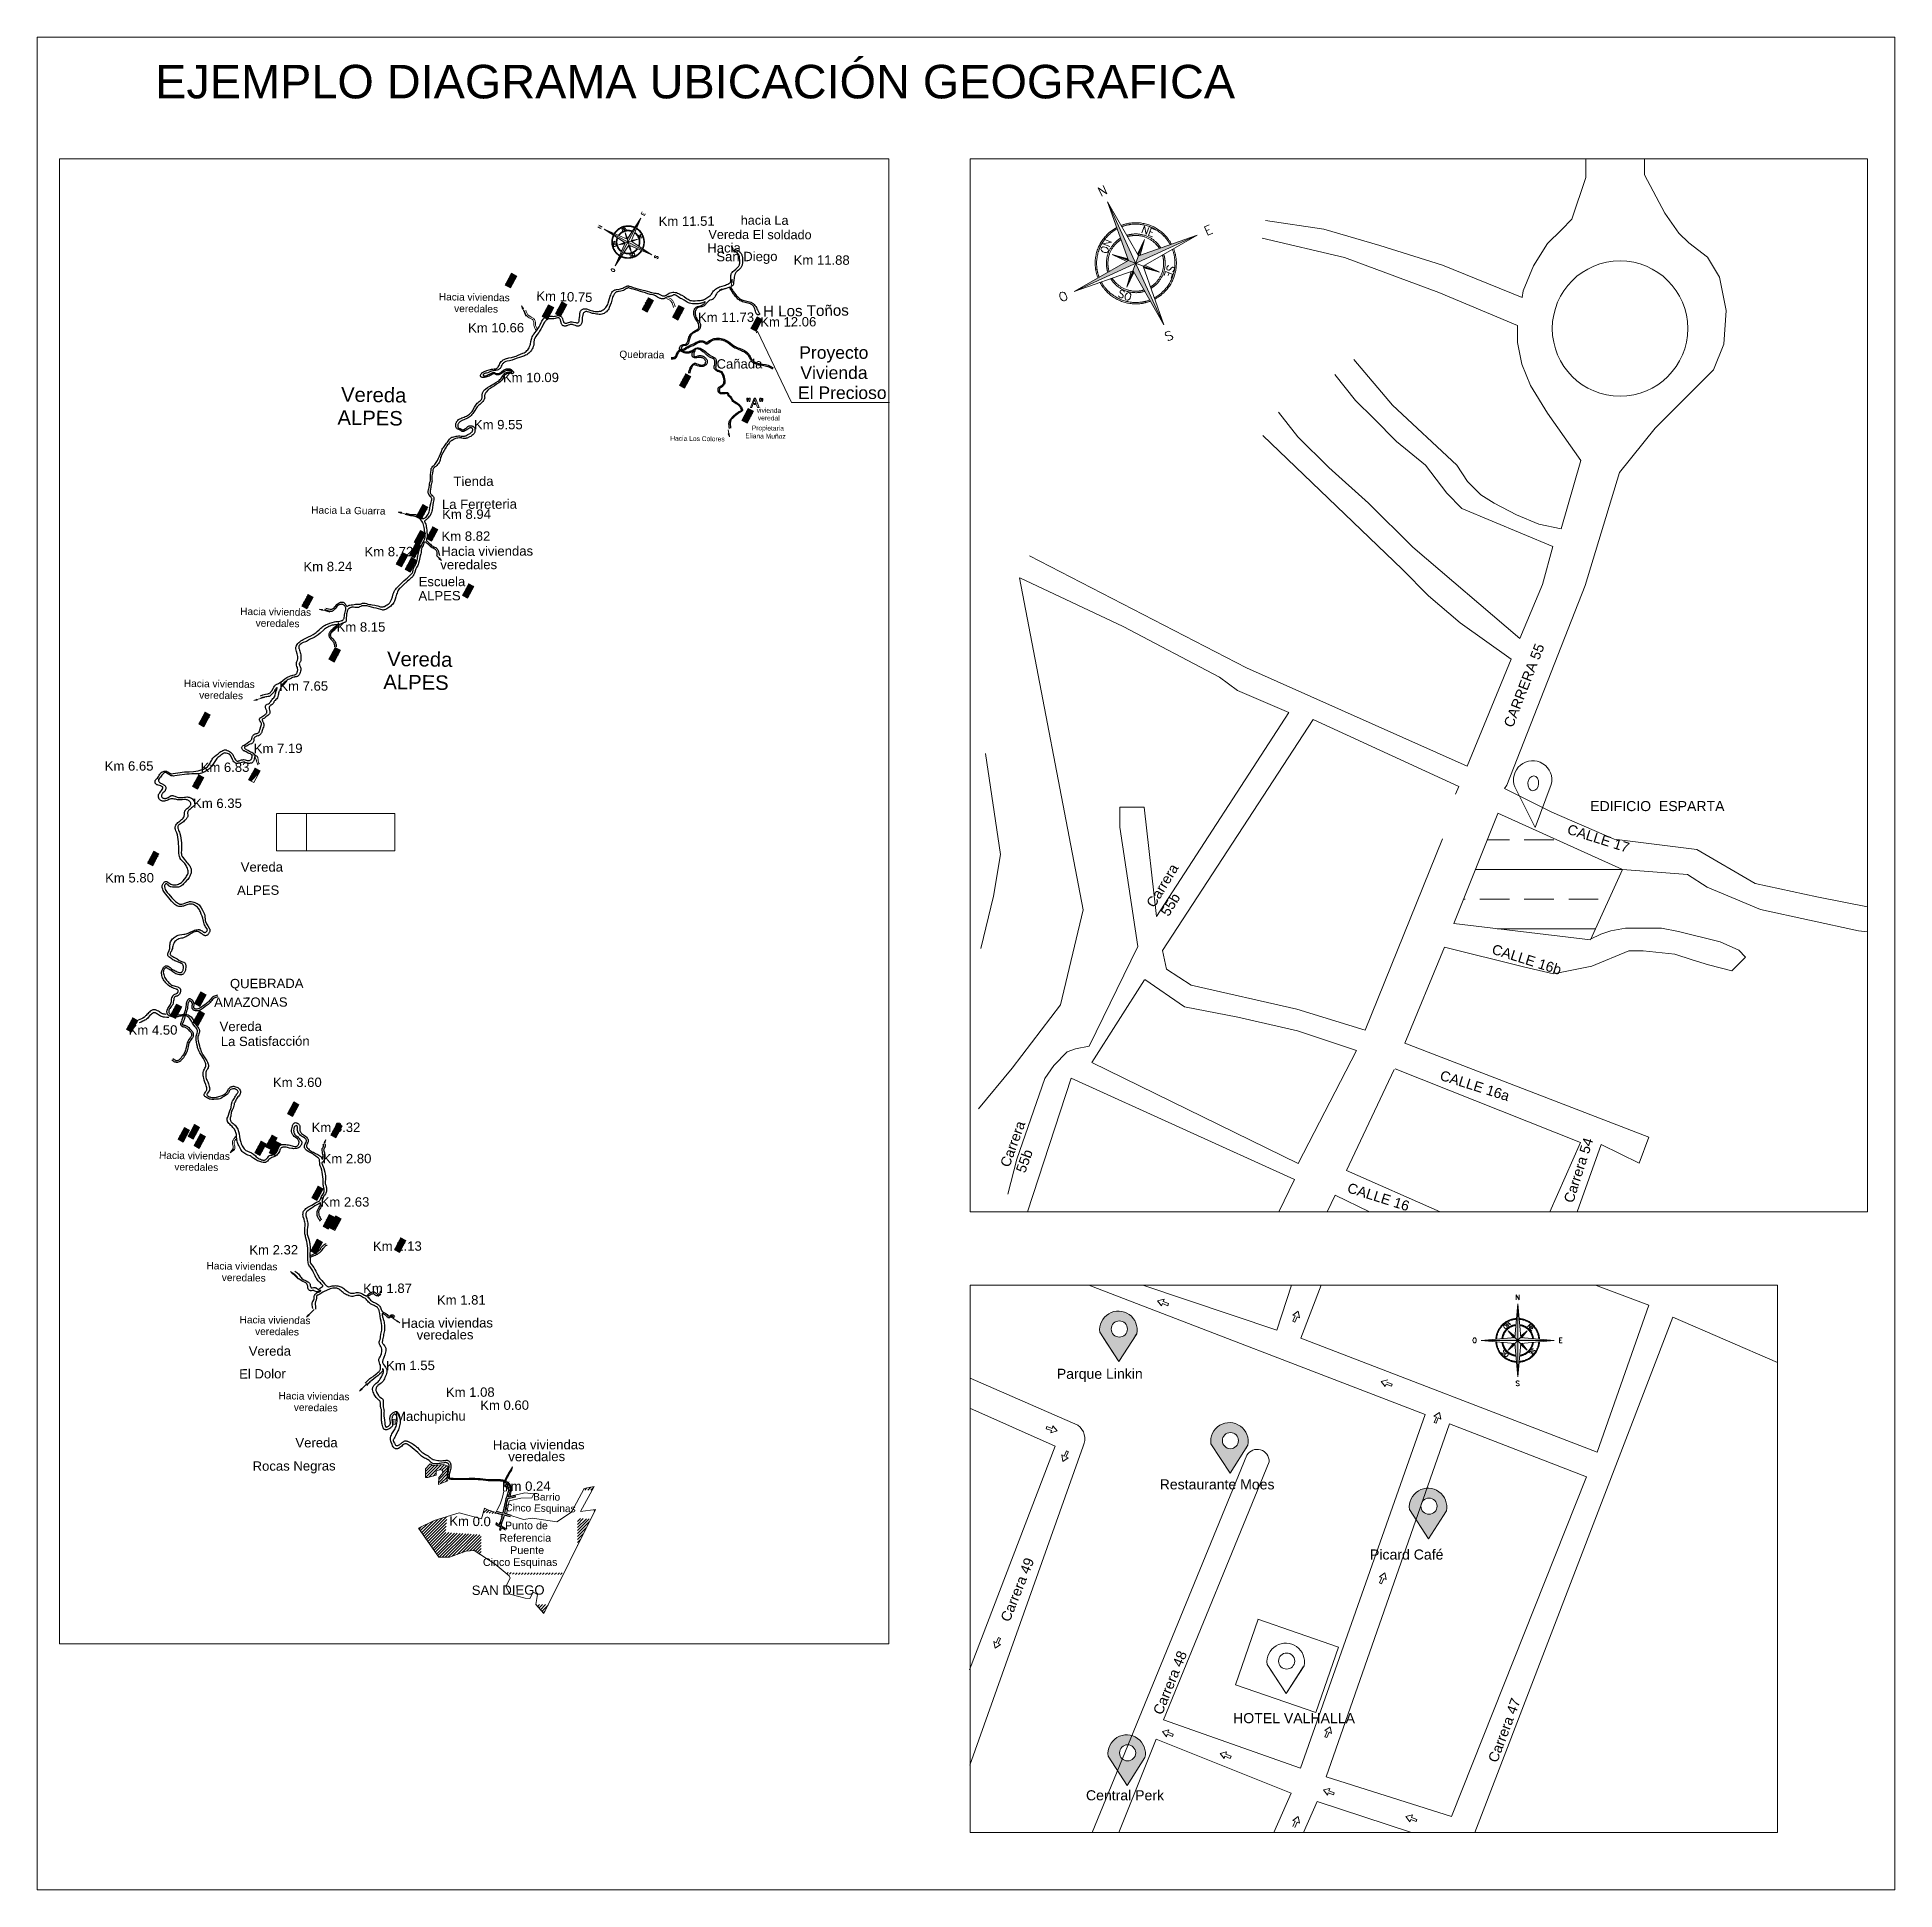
# Model space of a CAD drawing. Header units: millimetres. Extents: x 168 to 394, y 129 to 255.
# Drawn here: x 209.4 to 242.65, y 221.93 to 255.09 of the extents above; entities that cross this region are included whole.
import ezdxf
from ezdxf.enums import TextEntityAlignment as Align

# ---------------------------------------------------------------- set-up
doc = ezdxf.new("R2010")
doc.units = ezdxf.units.MM
for name, color, linetype, lineweight in [('Cartografia', 251, 'Continuous', 13), ('Esquemas', 7, 'Continuous', 13), ('Localizacion', 1, 'Continuous', 13), ('Norte', 6, 'Continuous', 13), ('textos', 7, 'Continuous', 13), ('Via', 21, 'Continuous', 30)]:
    doc.layers.add(name, color=color, linetype=linetype, lineweight=lineweight)
doc.layers.add('Quebrada', color=130, linetype='Continuous')
doc.styles.add('0..18', font='', dxfattribs={"height": 0.18})
doc.styles.add('0.6', font='', dxfattribs={"height": 0.6})
doc.styles.add('Arial (bold italic)', font='romans.shx')
doc.styles.add('Arial (italic)', font='romans.shx')
doc.styles.add('Textos Catografia', font='arial.ttf')
doc.styles.get('0..18').set_extended_font_data('@Arial Unicode MS')
doc.styles.get('0.6').set_extended_font_data('@Arial Unicode MS')

msp = doc.modelspace()

# ---------------------------------------------------------------- texts
at = {"layer": 'textos', "lineweight": 0, "style": '0..18'}
for s, p in [('Parque Linkin', (227.65046, 231.07649)), ('Restaurante Moes', (229.49163, 229.09755)), ('Picard Café', (233.25522, 227.84194)), ('Central Perk', (228.17226, 223.53313))]:
    msp.add_text(s, height=0.18, dxfattribs=at).set_placement(p)
for s, rotation, p in [('Carrera 49', 68.176514, (226.8036, 226.71213)), ('Carrera 48', 67.842795, (229.53244, 225.04853)), ('Carrera 47', 69.310576, (235.53036, 224.19413))]:
    msp.add_text(s, height=0.18, rotation=rotation, dxfattribs=at).set_placement(p)
at = {"layer": 'textos', "insert": (226.30647, 254.59162), "char_height": 0.6, "attachment_point": 2, "style": '0.6'}
msp.add_mtext_dynamic_manual_height_columns('\\pxqj;EJEMPLO DIAGRAMA UBICACIÓN GEOGRAFICA', width=29.5828406, gutter_width=0.5, heights=[0], dxfattribs=at)
at = {"layer": 'textos', "attachment_point": 7, "style": 'Textos Catografia'}
for s, insert, char_height, rotation in [('Km 11.51', (220.52465, 251.70539), 0.167828, 0.261695), ('hacia La', (221.99383, 251.72892), 0.161762, 359.801605), ('Hacia', (221.39537, 251.22914), 0.167828, 0.261695), ('Vereda El soldado', (221.41519, 251.47374), 0.161762, 359.801605), ('San Diego', (221.55754, 251.02485), 0.167828, 0.261695), ('Km 11.88', (222.94027, 251.01328), 0.167828, 359.871171), ('Hacia viviendas', (216.5896, 250.37639), 0.1296923, 359.201663), ('Km 10.75', (218.3342, 250.3719), 0.167828, 358.40874), ('veredales', (216.864, 250.1667), 0.129692, 359.201663), ('Km 11.73', (221.22956, 249.98556), 0.167828, 0.261695), ('Km 12.06', (222.34288, 249.90402), 0.167828, 0.261695), ('H Los Toños', (222.39428, 250.08186), 0.1938172, 0.727562), ('Km 10.66', (217.11377, 249.79819), 0.167828, 0.261695), ('Quebrada', (219.81963, 249.31256), 0.129692, 359.201663), ('Km 10.09', (217.73719, 248.90743), 0.167828, 0.261695), ('Cañada', (221.56047, 249.15275), 0.167828, 0.261695), ('Vereda', (214.83979, 248.56074), 0.259391, 359.200666), ('ALPES', (214.77547, 248.14782), 0.259391, 359.200666), ('vivienda', (222.27887, 248.36568), 0.085443, 359.200693), ('Km 9.55', (217.21868, 248.06408), 0.167828, 0.261695), ('Propietaria', (222.18939, 248.02598), 0.0854427, 359.200693), ('veredal', (222.29906, 248.23053), 0.085443, 359.200693), ('Hacia Los Colores', (220.73152, 247.86534), 0.0854427, 359.200693), ('Eliana Muñoz', (222.07521, 247.908), 0.0854427, 359.200693), ('Tienda', (216.85314, 247.05244), 0.167828, 0.261695), ('Hacia La Guarra', (214.30591, 246.55947), 0.1296923, 359.201663), ('La Ferreteria', (216.64691, 246.64061), 0.1678284, 0.261695), ('Km 8.94', (216.65103, 246.46135), 0.167828, 0.261695), ('Km 8.82', (216.63924, 246.06871), 0.167828, 0.261695), ('Km 8.24', (214.16918, 245.52582), 0.167828, 0.261695), ('Km 8.72', (215.2613, 245.79206), 0.167828, 0.261695), ('veredales', (216.61755, 245.55971), 0.167828, 0.261695), ('Hacia viviendas', (216.636, 245.79893), 0.1678284, 0.261695), ('Escuela', (216.22999, 245.25646), 0.167828, 0.261695), ('ALPES', (216.2258, 245.00238), 0.167828, 0.261695), ('Hacia viviendas', (213.03496, 244.74585), 0.1296923, 359.201663), ('veredales', (213.31138, 244.53616), 0.129692, 359.201663), ('Km 8.15', (214.7615, 244.44286), 0.167828, 0.261695), ('Vereda', (215.66289, 243.82995), 0.259391, 359.200666), ('Hacia viviendas', (212.02626, 243.45674), 0.1296923, 359.201663), ('veredales', (212.30067, 243.24705), 0.129692, 359.201663), ('Km 7.65', (213.73667, 243.38575), 0.167828, 0.261695), ('ALPES', (215.59656, 243.41704), 0.259391, 359.200666), ('Km 7.19', (213.27872, 242.27013), 0.167828, 0.261695), ('Km 6.65', (210.61173, 241.95542), 0.167828, 0.261695), ('Km 6.83', (212.32795, 241.93274), 0.167828, 0.261695), ('Km 6.35', (212.19336, 241.28767), 0.167828, 0.261695), ('Km 5.80', (210.6198, 239.95417), 0.167828, 0.261695), ('Vereda', (213.04634, 240.14821), 0.167828, 0.261695), ('ALPES', (212.98, 239.73328), 0.167828, 0.261695), ('QUEBRADA', (212.8533, 238.01916), 0.167828, 0.261695), ('Km 4.50', (211.03959, 237.23026), 0.167828, 0.261695), ('Vereda', (212.66814, 237.29523), 0.167828, 0.261695), ('La Satisfacción', (212.68965, 237.02764), 0.1678284, 0.261695), ('Km 3.60', (213.62237, 236.29389), 0.167828, 0.261695), ('Km 3.32', (214.31368, 235.48868), 0.167828, 0.261695), ('Hacia viviendas', (211.58244, 235.01195), 0.1296923, 359.201663), ('Km 2.80', (214.51135, 234.92885), 0.167828, 0.261695), ('veredales', (211.85685, 234.80427), 0.129692, 359.201663), ('Km 2.63', (214.47504, 234.15216), 0.167828, 0.261695), ('Km 2.32', (213.20006, 233.29683), 0.167828, 0.261695), ('Km 2.13', (215.41264, 233.36251), 0.167828, 0.261695), ('Hacia viviendas', (212.43176, 233.0349), 0.1296923, 359.201663), ('veredales', (212.70616, 232.82521), 0.129692, 359.201663), ('Km 1.87', (215.23727, 232.60801), 0.167828, 0.261695), ('Km 1.81', (216.55705, 232.39969), 0.167828, 0.261695), ('Hacia viviendas', (213.02487, 232.07059), 0.1296923, 359.201663), ('Hacia viviendas', (215.91781, 231.98586), 0.1678284, 0.261695), ('veredales', (213.30129, 231.8609), 0.129692, 359.201663), ('veredales', (216.19423, 231.77617), 0.167828, 0.261695), ('Vereda', (213.18958, 231.48554), 0.167828, 0.261695), ('Km 1.55', (215.64713, 231.22694), 0.167828, 0.261695), ('El Dolor', (213.01832, 231.07863), 0.167828, 0.261695), ('Hacia viviendas', (213.72087, 230.70885), 0.1296923, 359.201663), ('Km 1.08', (216.71736, 230.74927), 0.167828, 0.261695), ('veredales', (213.99527, 230.50117), 0.129692, 359.201663), ('Machupichu', (215.80821, 230.2713), 0.167828, 0.261695), ('Km 0.60', (217.33215, 230.51586), 0.167828, 0.261695), ('Vereda', (214.02477, 229.84541), 0.167828, 0.261695), ('Hacia viviendas', (217.55795, 229.80708), 0.1678284, 0.261695), ('veredales', (217.83438, 229.59738), 0.167828, 0.261695), ('Rocas Negras', (213.25858, 229.37942), 0.1678284, 0.261695), ('Km 0.24', (217.71855, 229.0666), 0.167828, 0.261695), ('Cinco Esquinas', (217.77925, 228.66759), 0.1296923, 359.201663), ('Barrio', (218.27846, 228.90012), 0.129692, 359.201663), ('Km 0.0', (216.77754, 228.4454), 0.167828, 359.248571), ('SAN DIEGO', (217.1805, 227.20594), 0.167828, 0.261695)]:
    msp.add_mtext(s, dxfattribs=dict(at, insert=insert, char_height=char_height, rotation=rotation))
for s, insert, char_height in [('Proyecto', (223.04111, 249.26389), 0.224352), ('Vivienda', (223.06127, 248.96777), 0.224352), ('El Precioso', (223.01886, 248.60852), 0.2243523), ('Punto de', (217.77415, 228.38165), 0.137359), ('Referencia', (217.67325, 228.15965), 0.137359), ('Puente', (217.86695, 227.93984), 0.137359), ('Cinco Esquinas', (217.37933, 227.68626), 0.1373593)]:
    msp.add_mtext(s, dxfattribs=dict(at, insert=insert, char_height=char_height))
at = {"layer": 'textos', "color": 7, "char_height": 0.18, "attachment_point": 7, "style": '0..18'}
for s, insert, rotation in [('CARRERA 55', (235.81184, 242.71658), 68.772039), ('CALLE 17\\P ', (236.67748, 240.54714), 342.501258)]:
    msp.add_mtext(s, dxfattribs=dict(at, insert=insert, rotation=rotation))
at = {"layer": 'textos', "color": 7, "insert": (237.19624, 241.23381), "char_height": 0.18, "attachment_point": 7, "style": '0..18'}
msp.add_mtext('EDIFICIO  ESPARTA ', dxfattribs=at)
at = {"layer": 'textos', "color": 7, "char_height": 0.18, "attachment_point": 7, "style": '0..18'}
for s, insert, width, rotation in [('Carrera 55b\\P ', (229.90956, 239.18078), 1.1601552, 58.726911), ('CALLE 16b', (235.41938, 238.68681), 1.2452434, 342.501258), ('CALLE 16a', (234.48984, 236.42818), 1.2452434, 342.501258), ('Carrera 55b\\P ', (227.36591, 234.64264), 1.1601552, 70.029726), ('Carrera 54 ', (236.89166, 234.20918), 1.1601552, 72.318263), ('CALLE 16', (232.83232, 234.41599), 1.2452434, 342.501258)]:
    msp.add_mtext(s, dxfattribs=dict(at, insert=insert, width=width, rotation=rotation))
at = {"layer": 'textos', "insert": (212.569, 237.72784), "char_height": 0.167828, "width": 1.739521, "attachment_point": 7, "rotation": 0.261695, "style": 'Textos Catografia'}
msp.add_mtext('AMAZONAS', dxfattribs=at)
at = {"layer": 'textos', "insert": (230.80562, 225.09379), "char_height": 0.18, "width": 3.5032924, "attachment_point": 1, "style": '0..18'}
msp.add_mtext('HOTEL VALHALLA', dxfattribs=at)

# ---------------------------------------------------------------- blocks, each defined once
blk = doc.blocks.new('NORTE')
at = {"layer": 'Norte'}
for p, q in [((0, 5.6), (-0.46, 0.46)), ((0, -5.6), (0, 5.6)), ((0.46, 0.46), (0, 5.6)), ((-5.6, 0), (-0.46, 0.46)), ((1.48, 1.48), (-1.48, -1.48)), ((-1.48, 1.48), (1.48, -1.48)), ((-0.62, 0.45), (-1.48, 1.48)), ((-1.48, 1.48), (-0.45, 0.62)), ((1.48, 1.48), (0.45, 0.62)), ((5.6, 0), (0.46, 0.46)), ((0.62, 0.45), (1.48, 1.48)), ((-5.6, 0), (5.6, 0)), ((-0.46, -0.46), (-5.6, 0)), ((-0.62, -0.45), (-1.48, -1.48)), ((-1.48, -1.48), (-0.45, -0.62)), ((0, -5.6), (-0.46, -0.46)), ((0.46, -0.46), (0, -5.6)), ((1.48, -1.48), (0.45, -0.62)), ((0.46, -0.46), (5.6, 0)), ((0.62, -0.45), (1.48, -1.48))]:
    blk.add_line(p, q, dxfattribs=at)
for points in [[(-0.2, 3.35), (-1.03, 3.3), (-2.45, 2.45), (-3.3, 1.03), (-3.35, 0.2)], [(-0.2, 3.24), (-0.99, 3.19), (-2.36, 2.36), (-3.19, 0.99), (-3.24, 0.2)], [(3.35, 0.2), (3.3, 1.03), (2.45, 2.45), (1.03, 3.3), (0.2, 3.35)], [(3.24, 0.2), (3.19, 0.99), (2.36, 2.36), (0.99, 3.19), (0.2, 3.24)], [(-0.31, 2.41), (-0.85, 2.34), (-1.76, 1.76), (-2.34, 0.85), (-2.41, 0.31)], [(-0.3, 2.29), (-0.81, 2.22), (-1.67, 1.67), (-2.22, 0.81), (-2.29, 0.3)], [(2.29, 0.3), (2.22, 0.81), (1.67, 1.67), (0.81, 2.22), (0.3, 2.29)], [(2.41, 0.31), (2.34, 0.85), (1.76, 1.76), (0.85, 2.34), (0.31, 2.41)], [(-3.35, -0.2), (-3.3, -1.03), (-2.45, -2.45), (-1.03, -3.3), (-0.2, -3.35)], [(-3.24, -0.2), (-3.19, -0.99), (-2.36, -2.36), (-0.99, -3.19), (-0.2, -3.24)], [(-2.41, -0.31), (-2.34, -0.85), (-1.76, -1.76), (-0.85, -2.34), (-0.31, -2.41)], [(-2.29, -0.3), (-2.22, -0.81), (-1.67, -1.67), (-0.81, -2.22), (-0.3, -2.29)], [(0.2, -3.24), (0.99, -3.19), (2.36, -2.36), (3.19, -0.99), (3.24, -0.2)], [(0.2, -3.35), (1.03, -3.3), (2.45, -2.45), (3.3, -1.03), (3.35, -0.2)], [(0.3, -2.29), (0.81, -2.22), (1.67, -1.67), (2.22, -0.81), (2.29, -0.3)], [(0.31, -2.41), (0.85, -2.34), (1.76, -1.76), (2.34, -0.85), (2.41, -0.31)]]:
    blk.add_open_spline(points, degree=2, dxfattribs=at)
for points in [[(0, 0), (-0.46, 0.46), (0, 0), (0, 5.6)], [(-5.6, 0), (0, 0), (-5.6, 0), (-0.46, 0.46)], [(-0.46, 0.46), (-0.45, 0.62), (-0.46, 0.46), (-1.48, 1.48)], [(0, 0), (0.46, 0.46), (0, 0), (5.6, 0)], [(0.46, 0.46), (0.45, 0.62), (0.46, 0.46), (1.48, 1.48)], [(-0.46, -0.46), (-0.45, -0.62), (-0.46, -0.46), (-1.48, -1.48)], [(0, 0), (-0.46, -0.46), (0, 0), (0, -5.6)], [(0.46, -0.46), (0.45, -0.62), (0.46, -0.46), (1.48, -1.48)]]:
    blk.add_solid(points, dxfattribs=at)
for s, style, p in [('N', 'Arial (bold italic)', (0, 6.6)), ('O', 'Arial (italic)', (-6.6, 0)), ('E', 'Arial (italic)', (6.6, 0)), ('S', 'Arial (italic)', (0, -6.6))]:
    blk.add_text(s, height=0.75, dxfattribs=dict(at, style=style)).set_placement(p, align=Align.MIDDLE_CENTER)
at = {"layer": 'Norte', "style": 'Arial (italic)'}
for s, rotation, p in [('NO', 225, (-1.47, 2.94)), ('NE', 315, (1.43, 2.16)), ('SO', 315, (-2.54, -1.85)), ('SE', 225, (2.41, -1.19))]:
    blk.add_text(s, height=0.627, rotation=rotation, dxfattribs=at).set_placement(p)

# ---------------------------------------------------------------- hatches: boundary and pattern name
at = {"layer": 'Localizacion'}
h = msp.add_hatch(dxfattribs=at)
h.set_pattern_fill('BRASS', color=256, scale=0.16687)
h.set_pattern_definition([(0, (-317.9036, 10.2512), (0, 1.0596264), []), (0, (-317.9036, 10.7811), (0, 1.0596264), [0.5298132, -0.2649066])])
h.paths.add_polyline_path([(237.19983, 238.93223), (237.77211, 240.19381), (235.54565, 241.19682), (234.75367, 239.22414)])
h = msp.add_hatch(color=256, dxfattribs=at)
h.dxf.hatch_style = 1
h.paths.add_polyline_path([(229.08013, 231.88349, 1.18983211), (228.41983, 231.90907), (228.76226, 231.38636)])
h.paths.add_polyline_path([(228.62466, 231.96768, -1), (228.91361, 231.96768, -1)], flags=16)
h = msp.add_hatch(color=256, dxfattribs=at)
h.dxf.hatch_style = 1
h.paths.add_polyline_path([(231.06787, 229.88659, 1.18983211), (230.40757, 229.91217), (230.74999, 229.38946)])
h.paths.add_polyline_path([(230.90135, 229.97078, 1), (230.6124, 229.97078, 1)], flags=16)
h = msp.add_hatch(color=256, dxfattribs=at)
h.dxf.hatch_style = 1
h.paths.add_polyline_path([(234.62203, 228.71278, 1.18983211), (233.96173, 228.73836), (234.30416, 228.21565)])
h.paths.add_polyline_path([(234.45551, 228.79696, 1), (234.16656, 228.79696, 1)], flags=16)
h = msp.add_hatch(color=256, dxfattribs=at)
h.dxf.hatch_style = 1
h.paths.add_polyline_path([(229.22819, 224.29834, 1.18983211), (228.56789, 224.32392), (228.91031, 223.80121)])
h.paths.add_polyline_path([(229.06167, 224.38253, 1), (228.77272, 224.38253, 1)], flags=16)

# ---------------------------------------------------------------- linework, layer by layer
at = {"layer": 'Cartografia'}
for p, q in [((228.22098, 232.7542), (234.24434, 230.43605)), ((229.18947, 232.7542), (231.59058, 231.94609)), ((231.59058, 231.94609), (231.84811, 232.7542)), ((232.38037, 232.7542), (232.01982, 231.80129)), ((238.24515, 232.39217), (237.29218, 232.7542)), ((229.45443, 232.473), (229.57144, 232.50185)), ((229.52666, 232.37995), (229.45443, 232.473)), ((229.54138, 232.423), (229.52666, 232.37995)), ((229.63573, 232.385), (229.54138, 232.423)), ((229.57144, 232.50185), (229.55389, 232.45837)), ((229.55389, 232.45837), (229.65017, 232.42251)), ((229.65017, 232.42251), (229.63573, 232.385)), ((237.32032, 229.76439), (238.24515, 232.39217)), ((231.87214, 232.21737), (231.96802, 232.2858)), ((231.91455, 232.20093), (231.87214, 232.21737)), ((231.8728, 232.10819), (231.91455, 232.20093)), ((231.90969, 232.09224), (231.8728, 232.10819)), ((231.9494, 232.187), (231.90969, 232.09224)), ((231.99214, 232.16772), (231.9494, 232.187)), ((231.96802, 232.2858), (231.99214, 232.16772)), ((238.67347, 232.17706), (235.12822, 222.95993)), ((240.54505, 231.36622), (238.67347, 232.17706)), ((232.01982, 231.80129), (237.32032, 229.76439)), ((226.09826, 231.08908), (228.02507, 230.24886)), ((233.45663, 231.03112), (233.57364, 231.05997)), ((233.52886, 230.93807), (233.45663, 231.03112)), ((233.54358, 230.98111), (233.52886, 230.93807)), ((233.63793, 230.94312), (233.54358, 230.98111)), ((233.55609, 231.01648), (233.65237, 230.98062)), ((233.65237, 230.98062), (233.63793, 230.94312)), ((226.09637, 230.55332), (227.62312, 229.87142)), ((234.24434, 230.43605), (232.01212, 224.10829)), ((234.40039, 230.40603), (234.49626, 230.47446)), ((234.4428, 230.38959), (234.40039, 230.40603)), ((234.49626, 230.47446), (234.52039, 230.35638)), ((227.45829, 230.18172), (227.47005, 230.22016)), ((227.55687, 230.15277), (227.45829, 230.18172)), ((227.47005, 230.22016), (227.56685, 230.18894)), ((227.54245, 230.10815), (227.55687, 230.15277)), ((227.65712, 230.14522), (227.54245, 230.10815)), ((227.56685, 230.18894), (227.57848, 230.23292)), ((227.57848, 230.23292), (227.65712, 230.14522)), ((232.46898, 223.95378), (234.67505, 230.27093)), ((234.40105, 230.29685), (234.4428, 230.38959)), ((234.43794, 230.2809), (234.40105, 230.29685)), ((234.47765, 230.37566), (234.43794, 230.2809)), ((234.52039, 230.35638), (234.47765, 230.37566)), ((234.67505, 230.27093), (237.12912, 229.32355)), ((227.62312, 229.87142), (226.09011, 225.86756)), ((228.12418, 229.8709), (226.09293, 224.1627)), ((227.77939, 229.69405), (227.82191, 229.78757)), ((227.85831, 229.77053), (227.8138, 229.67908)), ((227.82191, 229.78757), (227.85831, 229.77053)), ((227.75782, 229.59585), (227.73724, 229.7146)), ((227.73724, 229.7146), (227.77939, 229.69405)), ((227.8557, 229.66138), (227.75782, 229.59585)), ((227.8138, 229.67908), (227.8557, 229.66138)), ((231.05233, 229.70808), (228.28525, 222.95999)), ((229.56075, 224.97305), (231.45015, 229.59247)), ((237.12912, 229.32355), (234.71446, 223.2415)), ((233.42429, 227.5343), (233.52017, 227.60273)), ((233.46671, 227.51786), (233.42429, 227.5343)), ((233.42495, 227.42511), (233.46671, 227.51786)), ((233.46185, 227.40917), (233.42495, 227.42511)), ((233.50155, 227.50393), (233.46185, 227.40917)), ((233.54429, 227.48465), (233.50155, 227.50393)), ((233.52017, 227.60273), (233.54429, 227.48465)), ((226.5659, 226.35396), (226.60842, 226.44749)), ((226.64483, 226.43045), (226.60031, 226.33899)), ((226.60842, 226.44749), (226.64483, 226.43045)), ((226.54433, 226.25577), (226.52376, 226.37451)), ((226.52376, 226.37451), (226.5659, 226.35396)), ((226.64222, 226.3213), (226.54433, 226.25577)), ((226.60031, 226.33899), (226.64222, 226.3213)), ((229.53949, 224.76514), (229.6565, 224.79399)), ((229.61172, 224.67209), (229.53949, 224.76514)), ((232.01212, 224.10829), (229.56075, 224.97305)), ((229.6565, 224.79399), (229.63896, 224.75051)), ((229.63896, 224.75051), (229.73523, 224.71465)), ((232.44733, 224.78077), (232.54321, 224.8492)), ((232.48974, 224.76434), (232.44733, 224.78077)), ((232.44799, 224.67159), (232.48974, 224.76434)), ((232.52459, 224.75041), (232.48488, 224.65565)), ((232.56733, 224.73113), (232.52459, 224.75041)), ((232.54321, 224.8492), (232.56733, 224.73113)), ((228.75913, 222.95999), (229.42642, 224.62774)), ((229.42642, 224.62774), (231.84394, 223.66047)), ((229.62644, 224.71514), (229.61172, 224.67209)), ((229.72079, 224.67714), (229.62644, 224.71514)), ((229.73523, 224.71465), (229.72079, 224.67714)), ((232.48488, 224.65565), (232.44799, 224.67159)), ((230.57287, 224.37194), (230.68988, 224.40079)), ((230.6451, 224.2789), (230.57287, 224.37194)), ((230.65981, 224.32194), (230.6451, 224.2789)), ((230.75416, 224.28394), (230.65981, 224.32194)), ((230.68988, 224.40079), (230.67233, 224.35731)), ((230.67233, 224.35731), (230.76861, 224.32145)), ((230.76861, 224.32145), (230.75416, 224.28394)), ((232.42037, 223.71789), (232.53739, 223.74674)), ((234.71446, 223.2415), (232.46898, 223.95378)), ((232.53739, 223.74674), (232.51984, 223.70326)), ((231.84394, 223.66047), (231.53549, 222.95999)), ((232.0625, 222.95999), (232.30877, 223.51206)), ((232.30877, 223.51206), (233.98078, 222.96294)), ((232.4926, 223.62485), (232.42037, 223.71789)), ((232.50732, 223.66789), (232.4926, 223.62485)), ((232.60167, 223.62989), (232.50732, 223.66789)), ((232.51984, 223.70326), (232.61612, 223.6674)), ((232.61612, 223.6674), (232.60167, 223.62989)), ((231.87214, 223.17369), (231.96802, 223.24212)), ((231.91455, 223.15725), (231.87214, 223.17369)), ((231.8728, 223.0645), (231.91455, 223.15725)), ((231.9494, 223.14332), (231.90969, 223.04856)), ((231.99214, 223.12404), (231.9494, 223.14332)), ((231.96802, 223.24212), (231.99214, 223.12404)), ((233.89717, 223.24167), (234.01419, 223.27052)), ((233.9694, 223.14862), (233.89717, 223.24167)), ((233.98412, 223.19166), (233.9694, 223.14862)), ((234.07847, 223.15367), (233.98412, 223.19166)), ((234.01419, 223.27052), (233.99664, 223.22704)), ((233.99664, 223.22704), (234.09292, 223.19118)), ((234.09292, 223.19118), (234.07847, 223.15367))]:
    msp.add_line(p, q, dxfattribs=at)
for points in [[(231.38337, 251.80583), (232.42984, 251.6484), (233.4313, 251.35604), (234.55507, 251.00383), (235.97768, 250.42577), (235.99828, 250.54591), (236.18089, 250.99329), (236.43418, 251.39359), (236.6815, 251.6409), (236.86994, 251.82934), (237.11678, 252.57657), (237.11678, 252.90748)], [(242.15579, 239.52386), (241.25136, 239.70158), (240.148, 239.94298), (239.10311, 240.54801), (237.62195, 240.73464), (236.50787, 241.2173), (235.66427, 241.64203), (235.7038, 241.70049), (237.10311, 245.2741), (237.71888, 247.29413), (238.35747, 248.08878), (239.40249, 249.1338), (239.5873, 249.59363), (239.62962, 250.19631), (239.5111, 250.79344), (239.29789, 251.14779), (238.95943, 251.40707), (238.78454, 251.58196), (238.53124, 251.93516), (238.1671, 252.62621), (238.1671, 252.90748)], [(232.96297, 249.31734), (233.65962, 248.50297), (234.81027, 247.42852), (235.00042, 247.13418), (235.23794, 246.89666), (235.47553, 246.74471), (235.87944, 246.54051), (236.27385, 246.37431), (236.67776, 246.28883), (237.0294, 247.50925), (236.43102, 248.35725), (236.12752, 248.85403), (235.97437, 249.23666), (235.8919, 249.62518), (235.8919, 249.9254), (234.48848, 250.5158), (232.80117, 251.14238), (231.3271, 251.49097)], [(221.85112, 251.29815), (221.87745, 251.23561)], [(217.78621, 250.66468), (217.95163, 250.83012)], [(217.78825, 250.64452), (217.96577, 250.82204)], [(217.80236, 250.63847), (217.97988, 250.81397)], [(217.81245, 250.71312), (217.93752, 250.83617)], [(217.8165, 250.63038), (217.96778, 250.78169)], [(217.83061, 250.62232), (217.94157, 250.73328)], [(217.83867, 250.75949), (217.92138, 250.84424)], [(217.84472, 250.61426), (217.91533, 250.68487)], [(217.8629, 250.80794), (217.90927, 250.85231)], [(217.88911, 250.85433), (217.89517, 250.86038)], [(221.83324, 250.70099), (221.82102, 250.63038)], [(217.85886, 250.6062), (217.89112, 250.63847)], [(218.78885, 250.34192), (218.7929, 250.34593)], [(220.23334, 250.22895), (220.39873, 250.39234)], [(220.23534, 250.20876), (220.41287, 250.38428)], [(220.24945, 250.2007), (220.42698, 250.37823)], [(220.25955, 250.27532), (220.38462, 250.40043)], [(220.2656, 250.19261), (220.41488, 250.34393)], [(220.28576, 250.32373), (220.37051, 250.40848)], [(220.31, 250.37014), (220.35637, 250.41454)], [(220.33621, 250.41858), (220.34226, 250.42259)], [(220.79229, 250.24911), (220.78413, 250.27937), (220.7741, 250.30558), (220.76375, 250.33182), (220.75592, 250.34192), (220.74965, 250.35402), (220.74181, 250.36412), (220.73554, 250.37218), (220.7255, 250.37823), (220.71547, 250.38629), (220.70324, 250.39234), (220.69133, 250.39839), (220.66301, 250.41253)], [(220.82239, 250.25921), (220.8064, 250.30762), (220.79605, 250.33182), (220.78602, 250.35402), (220.77191, 250.37823), (220.76187, 250.38629), (220.75372, 250.39638), (220.74369, 250.40444), (220.73146, 250.41049), (220.70951, 250.42259)], [(221.65954, 250.57591), (221.72821, 250.59611)], [(218.09489, 250.22491), (218.14735, 250.09579)], [(218.44794, 250.10184), (218.61336, 250.26726)], [(218.44995, 250.08168), (218.62747, 250.25921)], [(218.46609, 250.07359), (218.64161, 250.25112)], [(218.47415, 250.15025), (218.59922, 250.27332)], [(218.4802, 250.06754), (218.62951, 250.21682)], [(218.4923, 250.05948), (218.60327, 250.17044)], [(218.50039, 250.19666), (218.58511, 250.28137)], [(218.50845, 250.05139), (218.57906, 250.12404)], [(218.52256, 250.04333), (218.55282, 250.0756)], [(218.52661, 250.24507), (218.571, 250.28946)], [(218.55081, 250.29147), (218.55686, 250.29752)], [(218.68598, 250.15025), (218.8494, 250.31568)], [(218.68799, 250.13009), (218.86351, 250.30762)], [(218.70213, 250.12404), (218.87765, 250.29956)], [(218.71018, 250.19866), (218.83529, 250.32373)], [(218.71423, 250.11595), (218.86551, 250.26726)], [(218.73035, 250.10789), (218.84131, 250.21885)], [(218.7364, 250.24707), (218.82115, 250.33182)], [(218.74449, 250.09983), (218.8151, 250.17245)], [(218.7586, 250.09378), (218.78885, 250.12404)], [(218.76264, 250.29351), (218.80704, 250.33787)], [(220.2777, 250.18656), (220.38867, 250.29752)], [(220.29181, 250.1785), (220.36446, 250.24911)], [(220.30796, 250.17044), (220.33822, 250.2007)], [(220.78194, 250.08974), (220.94749, 250.25312)], [(220.78413, 250.06955), (220.9616, 250.24507)], [(220.79824, 250.06149), (220.97571, 250.23901)], [(220.80828, 250.13614), (220.93338, 250.26121)], [(220.81235, 250.05343), (220.96348, 250.20471)], [(220.82646, 250.04534), (220.93746, 250.1563)], [(220.83461, 250.18455), (220.91927, 250.26927)], [(220.84057, 250.03728), (220.91112, 250.1099)], [(220.85468, 250.03123), (220.88698, 250.06149)], [(220.85876, 250.23096), (220.90297, 250.27736)], [(220.88509, 250.27937), (220.89105, 250.28542)], [(222.18222, 249.88801), (222.34745, 250.05139)], [(222.1841, 249.86781), (222.36156, 250.04333)], [(222.19821, 249.85976), (222.37567, 250.03728)], [(222.20824, 249.93438), (222.33334, 250.05948)], [(222.23458, 249.98081), (222.31923, 250.06754)], [(222.25872, 250.02922), (222.30512, 250.07359)], [(222.28506, 250.07764), (222.29101, 250.08168)], [(222.21232, 249.8517), (222.36376, 250.00298)], [(222.22642, 249.84565), (222.33742, 249.95658)], [(222.24053, 249.83756), (222.31108, 249.90817)], [(222.25464, 249.8295), (222.28694, 249.85976)], [(220.90297, 248.86517), (221.06664, 249.0306)], [(220.90516, 248.84702), (221.08263, 249.02254)], [(220.91927, 248.83896), (221.09674, 249.01448)], [(220.9293, 248.91358), (221.05253, 249.03865)], [(220.95345, 248.95999), (221.0403, 249.04474)], [(220.97978, 249.00843), (221.02399, 249.05279)], [(221.00612, 249.05684), (221.00988, 249.06085)], [(232.62308, 249.04777), (232.99658, 248.58727), (233.32146, 248.26239), (233.7312, 247.85264), (234.24805, 247.42874), (234.63125, 246.92461), (234.90146, 246.6544), (236.52795, 245.97242), (236.34356, 245.29273), (235.93611, 244.32325), (234.02134, 245.95778), (233.23039, 246.74873), (232.51706, 247.38296), (231.96291, 247.93711), (231.6184, 248.37375)], [(220.93338, 248.8309), (221.08451, 248.98218)], [(220.94749, 248.82281), (221.05848, 248.93377)], [(220.9616, 248.81475), (221.03434, 248.88737)], [(220.97571, 248.8087), (221.008, 248.83896)], [(222.02262, 248.24383), (222.18817, 248.40721)], [(222.02482, 248.22363), (222.20228, 248.40116)], [(222.03893, 248.21558), (222.21639, 248.3931)], [(222.04896, 248.29023), (222.17406, 248.4153)], [(222.05304, 248.20752), (222.20416, 248.3588)], [(222.0753, 248.33864), (222.15995, 248.42336)], [(222.09944, 248.38705), (222.14365, 248.43145)], [(222.12578, 248.43346), (222.13174, 248.43951)], [(221.77869, 247.99165), (221.76646, 248.05824)], [(222.06715, 248.20147), (222.17814, 248.31243)], [(222.08125, 248.19338), (222.154, 248.26399)], [(222.09536, 248.18532), (222.12766, 248.21758)], [(231.3372, 247.95841), (233.82919, 245.56617), (234.30467, 245.09069), (234.86981, 244.60503), (235.7843, 243.95376), (234.99598, 242.03881), (231.04431, 243.80326), (227.15861, 245.80523)], [(216.19853, 246.52703), (216.36396, 246.69246)], [(216.20057, 246.50888), (216.3781, 246.68437)], [(216.22477, 246.57544), (216.34985, 246.70051)], [(216.25099, 246.62185), (216.33574, 246.70656)], [(216.27519, 246.67026), (216.3216, 246.71465)], [(216.30144, 246.71867), (216.30749, 246.72271)], [(215.92014, 246.57344), (216.05531, 246.53308)], [(216.21468, 246.50079), (216.39221, 246.67631)], [(216.22879, 246.49273), (216.3801, 246.64404)], [(216.24293, 246.48464), (216.35389, 246.5956)], [(216.25704, 246.47859), (216.32765, 246.5492)], [(216.27118, 246.47053), (216.30344, 246.50079)], [(216.14811, 245.97626), (216.19452, 246.02066)], [(216.16022, 246.06101), (216.3236, 246.2244)], [(216.16022, 246.04082), (216.33774, 246.21835)], [(216.17433, 246.03276), (216.35185, 246.21029)], [(216.17433, 246.02267), (216.18038, 246.02872)], [(216.18442, 246.10739), (216.30949, 246.23249)], [(216.19047, 246.02471), (216.33975, 246.17599)], [(216.20458, 246.01866), (216.31554, 246.12959)], [(216.21063, 246.15583), (216.29535, 246.24055)], [(216.21668, 246.01057), (216.28933, 246.08118)], [(216.23283, 246.00251), (216.26309, 246.03477)], [(216.23484, 246.20424), (216.28124, 246.24864)], [(216.26108, 246.25064), (216.26713, 246.2567)], [(216.37606, 246.12959), (216.53948, 246.293)], [(216.3781, 246.10943), (216.55358, 246.28495)], [(216.39221, 246.10134), (216.56973, 246.27889)], [(216.4023, 246.17599), (216.52537, 246.30106)], [(216.40635, 246.09328), (216.55763, 246.24459)], [(216.42046, 246.08522), (216.53142, 246.19618)], [(216.42651, 246.2244), (216.51123, 246.30915)], [(216.43456, 246.07716), (216.50517, 246.14978)], [(216.44871, 246.07111), (216.48097, 246.10134)], [(216.45272, 246.27081), (216.49712, 246.31721)], [(216.47896, 246.31925), (216.48298, 246.32326)], [(215.83542, 245.67166), (216.00084, 245.83708)], [(215.83743, 245.65147), (216.01495, 245.82899)], [(215.85153, 245.64341), (216.02909, 245.82094)], [(215.86163, 245.72007), (215.9867, 245.84313)], [(215.86568, 245.63535), (216.01699, 245.78663)], [(215.88182, 245.6293), (215.99275, 245.74023)], [(215.88787, 245.76647), (215.97259, 245.85119)], [(215.89393, 245.62121), (215.96654, 245.69182)], [(215.91205, 245.81488), (215.95848, 245.85925)], [(215.93829, 245.86129), (215.94434, 245.86734)], [(215.99479, 245.57684), (216.16022, 245.74023)], [(215.9968, 245.55665), (216.17433, 245.73418)], [(216.01091, 245.54859), (216.18843, 245.72612)], [(216.021, 245.62325), (216.14608, 245.74832)], [(216.02505, 245.54254), (216.17633, 245.69182)], [(216.04722, 245.67166), (216.13197, 245.75638)], [(216.07145, 245.72007), (216.11783, 245.76447)], [(216.07346, 245.83304), (216.23688, 245.99846)], [(216.07346, 245.81288), (216.25099, 245.99041)], [(216.0876, 245.80479), (216.26513, 245.98232)], [(216.09766, 245.88145), (216.22274, 246.00451)], [(216.09766, 245.76647), (216.10372, 245.77253)], [(216.10372, 245.79673), (216.25299, 245.94805)], [(216.11783, 245.79068), (216.22879, 245.90164)], [(216.12391, 245.92785), (216.20863, 246.0126)], [(216.12996, 245.78259), (216.20258, 245.8532)], [(216.14608, 245.77453), (216.17633, 245.80683)], [(216.59798, 245.76042), (216.54957, 245.81084)], [(215.90803, 245.61315), (215.9403, 245.64542)], [(216.03916, 245.53445), (216.15012, 245.64542)], [(216.05327, 245.5264), (216.12391, 245.597)], [(216.06741, 245.51834), (216.09967, 245.5506)], [(226.24679, 235.90821), (226.85265, 236.63432), (227.71753, 237.77214), (228.1239, 239.47174), (226.98308, 245.41343)], [(226.98928, 245.40979), (228.83961, 244.53929), (230.56377, 243.63276), (230.88612, 243.39599), (231.80133, 243.00239), (229.43514, 239.35055), (229.21133, 241.30907), (228.77581, 241.30907), (228.77581, 240.95064), (229.09878, 238.81469), (228.2294, 237.02716), (227.98731, 236.98209), (227.83799, 236.92563), (227.59794, 236.68558), (227.43443, 236.45378), (226.93754, 235.01015), (226.77229, 234.38056)], [(214.14484, 244.91916), (214.31026, 245.08258)], [(214.14684, 244.899), (214.32437, 245.07653)], [(214.16098, 244.89091), (214.33851, 245.06844)], [(214.17108, 244.96757), (214.29615, 245.09064)], [(214.17509, 244.88486), (214.32641, 245.03417)], [(214.19729, 245.01397), (214.28201, 245.09873)], [(214.2215, 245.06239), (214.2679, 245.10678)], [(214.24771, 245.10879), (214.25376, 245.11484)], [(217.02164, 245.11083), (217.18503, 245.27625)], [(217.02164, 245.09064), (217.19917, 245.26816)], [(217.03779, 245.08258), (217.21531, 245.2601)], [(217.04785, 245.15924), (217.17092, 245.28431)], [(217.0519, 245.07653), (217.20117, 245.22781)], [(217.06601, 245.06844), (217.17697, 245.1794)], [(217.07206, 245.20765), (217.15681, 245.29237)], [(217.08015, 245.06038), (217.15076, 245.133)], [(217.09426, 245.05232), (217.12652, 245.08458)], [(217.0983, 245.25405), (217.14267, 245.29842)], [(217.12251, 245.30046), (217.12856, 245.30651)], [(214.1892, 244.8768), (214.30016, 244.98776)], [(214.20334, 244.86874), (214.27596, 244.93932)], [(214.21745, 244.86065), (214.24975, 244.89295)], [(214.50393, 244.83845), (214.6391, 244.7961)], [(214.71978, 244.48745), (214.77022, 244.53789)], [(214.63101, 243.96897), (214.79644, 244.13239)], [(214.63305, 243.94881), (214.81058, 244.1243)], [(214.64716, 243.94072), (214.82469, 244.11825)], [(214.65726, 244.01538), (214.78233, 244.14045)], [(214.6613, 243.93267), (214.81258, 244.08395)], [(214.67541, 243.92458), (214.78838, 244.03554)], [(214.68347, 244.06379), (214.76819, 244.14851)], [(214.70971, 244.11019), (214.75408, 244.1566)], [(214.73392, 244.1586), (214.73997, 244.16465)], [(214.69156, 243.91652), (214.76214, 243.98913)], [(214.70366, 243.91047), (214.73592, 243.94273)], [(213.33386, 243.23262), (213.469, 243.27097)], [(212.30297, 242.811), (212.46635, 242.97439)], [(212.30498, 242.79081), (212.4825, 242.96834)], [(212.31908, 242.78275), (212.49661, 242.96028)], [(212.32918, 242.85738), (212.45225, 242.98248)], [(212.33323, 242.7767), (212.48451, 242.92598)], [(212.34733, 242.76861), (212.4583, 242.87957)], [(212.35339, 242.90579), (212.44014, 242.99054)], [(212.36148, 242.76055), (212.43208, 242.83116)], [(212.37558, 242.7525), (212.40785, 242.78476)], [(212.37963, 242.95423), (212.424, 242.99859)], [(212.40584, 243.00063), (212.40989, 243.00668)], [(232.23858, 242.87649), (229.53971, 238.74166), (229.61483, 238.41011), (230.05302, 238.12235), (231.9435, 237.69071), (233.17043, 237.31538), (234.55335, 240.73826)], [(232.23846, 242.87631), (234.84633, 241.67891)], [(213.38227, 242.0807), (213.37014, 242.09481), (213.36612, 242.10491), (213.36409, 242.115), (213.36007, 242.12911), (213.35803, 242.14526), (213.35803, 242.16341), (213.35402, 242.18157), (213.35198, 242.18762), (213.34998, 242.19568), (213.34797, 242.20173), (213.34393, 242.20778), (213.33587, 242.21788), (213.32778, 242.22393), (213.31771, 242.22998), (213.30762, 242.23402), (213.30357, 242.23603), (213.29953, 242.23603), (213.28542, 242.24008), (213.25717, 242.24613)], [(213.35603, 242.06455), (213.34596, 242.08271), (213.33787, 242.10086), (213.33386, 242.11096), (213.32982, 242.12306), (213.32778, 242.13313), (213.32577, 242.14122), (213.32577, 242.14927), (213.32376, 242.15533), (213.31771, 242.16947), (213.31166, 242.18157), (213.30762, 242.18762), (213.30357, 242.19166), (213.30157, 242.19367), (213.29953, 242.19568), (213.29551, 242.19768), (213.28746, 242.20173)], [(226.37671, 242.26764), (226.64454, 240.46054), (226.51895, 239.71284), (226.29061, 238.77838)], [(212.18796, 241.69135), (212.35339, 241.85677)], [(212.19, 241.67115), (212.36753, 241.84868)], [(212.20411, 241.6631), (212.38164, 241.84062)], [(212.21417, 241.73976), (212.33928, 241.86483)], [(212.21822, 241.65504), (212.36953, 241.80632)], [(212.23236, 241.64899), (212.34329, 241.75992)], [(212.24042, 241.78616), (212.32514, 241.87088)], [(212.24848, 241.6409), (212.31908, 241.71151)], [(212.26663, 241.83457), (212.31103, 241.87894)], [(212.29083, 241.88098), (212.29692, 241.88703)], [(213.19666, 241.81037), (213.36007, 241.97378)], [(213.19666, 241.79021), (213.37418, 241.9657)], [(213.2108, 241.78212), (213.38832, 241.95964)], [(213.22086, 241.85677), (213.34596, 241.98184)], [(213.22491, 241.77406), (213.37622, 241.92537)], [(213.2471, 241.90518), (213.33182, 241.9899)], [(213.27131, 241.95159), (213.31771, 241.99799)], [(213.29752, 242), (213.30357, 242.00605)], [(212.26061, 241.63284), (212.29287, 241.6651)], [(234.84633, 241.67891), (234.78639, 241.54215)], [(214.22554, 241.19504), (214.22554, 240.52529)], [(211.38505, 240.32152), (211.54846, 240.48694)], [(211.38705, 240.30136), (211.56458, 240.47888)], [(211.40119, 240.29327), (211.57872, 240.47082)], [(211.41126, 240.36996), (211.53432, 240.49299)], [(211.4153, 240.28521), (211.56662, 240.43652)], [(211.42944, 240.27715), (211.54037, 240.39012)], [(211.43546, 240.41633), (211.52222, 240.50108)], [(211.46171, 240.46274), (211.50607, 240.50914)], [(211.48795, 240.51118), (211.49196, 240.51723)], [(211.44355, 240.2711), (211.51617, 240.34171)], [(211.45766, 240.26304), (211.48996, 240.2953)], [(237.77211, 240.19381), (238.93755, 240.10214), (239.28627, 239.87418), (240.24158, 239.47603), (241.99967, 239.0938), (242.15579, 239.07635)], [(237.20255, 238.94348), (237.38551, 239.03489), (237.56495, 239.09115), (237.82884, 239.14389), (238.12087, 239.14389), (238.47272, 239.14389), (238.77882, 239.08412), (239.52073, 238.89451), (239.85374, 238.74582), (239.9777, 238.62186), (239.73338, 238.37754), (239.31172, 238.48738), (239.02122, 238.57234), (238.70946, 238.67855), (238.14264, 238.7352), (237.88757, 238.7352), (237.22708, 238.45941), (236.53803, 238.32351), (236.0031, 238.45035), (234.58873, 238.80371), (233.88057, 237.08153), (238.24634, 235.40017), (238.07229, 234.93635), (237.39059, 235.26972), (236.96428, 234.06214)], [(229.22283, 238.22168), (229.9361, 237.73125), (230.88718, 237.54926), (231.95966, 237.30659), (233.01192, 236.95271), (231.96978, 234.9305), (228.27678, 236.74037), (229.21774, 238.21658)], [(211.79055, 237.58797), (211.95597, 237.75339)], [(211.79456, 237.56778), (211.97008, 237.7453)], [(211.8067, 237.56173), (211.98422, 237.73725)], [(211.81676, 237.63638), (211.94183, 237.76145)], [(211.8208, 237.55367), (211.97209, 237.70498)], [(211.843, 237.68479), (211.92772, 237.7675)], [(211.86922, 237.73119), (211.91361, 237.77559)], [(211.89342, 237.7776), (211.89947, 237.78365)], [(212.22831, 237.80585), (212.39173, 237.97127)], [(212.22831, 237.78566), (212.40584, 237.96322)], [(212.24242, 237.7776), (212.41995, 237.95513)], [(212.25252, 237.85225), (212.37759, 237.97732)], [(212.25656, 237.77155), (212.40785, 237.92082)], [(212.27268, 237.76349), (212.38364, 237.87442)], [(212.27873, 237.90066), (212.36348, 237.98538)], [(212.28478, 237.7554), (212.35743, 237.82601)], [(212.29892, 237.74734), (212.33119, 237.7776)], [(212.30297, 237.94707), (212.34934, 237.99344)], [(212.32918, 237.99548), (212.33523, 238.00153)], [(211.00779, 237.34184), (211.17322, 237.50726)], [(211.0098, 237.32168), (211.18733, 237.49921)], [(211.02394, 237.31359), (211.20147, 237.49112)], [(211.03404, 237.39025), (211.15911, 237.51535)], [(211.03805, 237.30754), (211.18936, 237.45885)], [(211.05216, 237.29948), (211.16312, 237.41044)], [(211.06025, 237.43665), (211.14497, 237.52341)], [(211.08445, 237.48507), (211.13086, 237.52946)], [(211.1107, 237.53147), (211.11672, 237.53752)], [(211.83692, 237.54561), (211.94788, 237.65654)], [(211.85106, 237.53752), (211.92167, 237.61014)], [(211.86316, 237.52946), (211.89543, 237.56173)], [(212.19806, 237.4649), (212.36348, 237.63033)], [(212.20006, 237.44474), (212.37759, 237.62227)], [(212.21417, 237.43665), (212.39173, 237.61418)], [(212.22427, 237.51131), (212.34934, 237.63638)], [(212.22831, 237.4306), (212.37963, 237.57991)], [(212.24242, 237.42254), (212.35339, 237.53348)], [(212.25051, 237.55972), (212.33523, 237.64447)], [(212.25656, 237.41446), (212.32918, 237.48507)], [(212.27067, 237.4064), (212.30297, 237.43665)], [(212.27472, 237.60612), (212.32112, 237.65253)], [(212.30093, 237.65453), (212.30698, 237.66059)], [(211.0663, 237.29139), (211.13691, 237.362)], [(211.08245, 237.28333), (211.1127, 237.31563)], [(231.62175, 234.06214), (231.90504, 234.64324), (227.90542, 236.45617), (227.12544, 234.06214)], [(234.51072, 234.06214), (232.83249, 234.80231), (233.68687, 236.612)], [(233.70544, 236.62128), (237.0208, 235.30346), (236.47589, 234.06214)], [(213.89065, 235.83283), (214.05407, 235.99825)], [(213.89065, 235.81267), (214.06817, 235.99019)], [(213.90679, 235.80662), (214.08228, 235.98214)], [(213.91485, 235.88124), (214.03992, 236.00631)], [(213.9209, 235.79856), (214.07018, 235.94984)], [(213.93501, 235.79047), (214.04598, 235.90143)], [(213.94106, 235.92968), (214.02582, 236.0144)], [(213.94915, 235.78241), (214.01976, 235.85503)], [(213.96326, 235.77636), (213.99352, 235.80662)], [(213.96731, 235.97608), (214.01167, 236.02246)], [(213.99151, 236.0245), (213.99757, 236.02851)], [(211.93177, 235.37691), (212.09719, 235.54233)], [(211.93578, 235.35672), (212.1113, 235.53427)], [(211.94992, 235.34866), (212.12544, 235.52618)], [(211.95798, 235.42532), (212.08305, 235.55039)], [(211.96202, 235.3406), (212.11331, 235.49392)], [(211.97817, 235.33455), (212.0891, 235.44548)], [(211.98422, 235.47172), (212.06894, 235.55644)], [(211.99228, 235.32646), (212.06289, 235.39707)], [(212.01043, 235.52013), (212.05483, 235.56453)], [(212.03665, 235.56654), (212.04069, 235.57259)], [(212.1113, 235.42936), (212.27472, 235.59479)], [(212.1113, 235.4092), (212.28883, 235.58673)], [(212.12544, 235.40312), (212.30297, 235.57864)], [(212.13551, 235.47777), (212.26061, 235.60285)], [(212.14156, 235.39506), (212.29083, 235.54638)], [(212.15366, 235.387), (212.26663, 235.49793)], [(212.16175, 235.52418), (212.24647, 235.6089)], [(212.16981, 235.37891), (212.24042, 235.44952)], [(212.18395, 235.37086), (212.21417, 235.40312)], [(212.18796, 235.57259), (212.23236, 235.61695)], [(212.21217, 235.61899), (212.21822, 235.62504)], [(212.21822, 235.26394), (212.38364, 235.42733)], [(212.22023, 235.24375), (212.39778, 235.42127)], [(212.23437, 235.23569), (212.41189, 235.41322)], [(212.24446, 235.31031), (212.36953, 235.43541)], [(212.24848, 235.22964), (212.39979, 235.37891)], [(212.27067, 235.35875), (212.35539, 235.44347)], [(212.29692, 235.40716), (212.34128, 235.45156)], [(212.32112, 235.45357), (212.32717, 235.45962)], [(212.95457, 235.41121), (212.93642, 235.38497), (212.92431, 235.37086), (212.91622, 235.35672), (212.91017, 235.34866), (212.90415, 235.33856), (212.90011, 235.3285), (212.8981, 235.31639), (212.89606, 235.3063), (212.89606, 235.2942), (212.8981, 235.2841), (212.8981, 235.27403), (212.90415, 235.25585), (212.90817, 235.24174), (212.91017, 235.22763), (212.91017, 235.22158), (212.91221, 235.21753), (212.91017, 235.20948), (212.91017, 235.20543), (212.90817, 235.20139), (212.90415, 235.19534), (212.90211, 235.18928), (212.89205, 235.17718)], [(213.49925, 235.24174), (213.66267, 235.40716)], [(213.50129, 235.22359), (213.67882, 235.39911)], [(213.5154, 235.21553), (213.69293, 235.39102)], [(213.5255, 235.29015), (213.64856, 235.41525)], [(213.5497, 235.33856), (213.63646, 235.42331)], [(213.57591, 235.38497), (213.62031, 235.43137)], [(213.60216, 235.43338), (213.6062, 235.43742)], [(214.66331, 235.45357), (214.82873, 235.61899)], [(214.66531, 235.43541), (214.84284, 235.61093)], [(214.67945, 235.42733), (214.85698, 235.60285)], [(214.68952, 235.50198), (214.81462, 235.62705)], [(214.69356, 235.41927), (214.84488, 235.57058)], [(214.70971, 235.41121), (214.82067, 235.52217)], [(214.71576, 235.54838), (214.80048, 235.6331)], [(214.72181, 235.40312), (214.79443, 235.47577)], [(214.73592, 235.39707), (214.76819, 235.42733)], [(214.73997, 235.59679), (214.78637, 235.64119)], [(214.76618, 235.6452), (214.77223, 235.64925)], [(212.00639, 235.3184), (212.03665, 235.3507)], [(212.26462, 235.22158), (212.37558, 235.33251)], [(212.27873, 235.21349), (212.34934, 235.28614)], [(212.29083, 235.20543), (212.32313, 235.2377)], [(212.89406, 235.16103), (212.92836, 235.18928)], [(212.95861, 235.3648), (212.94247, 235.3406), (212.93441, 235.3285), (212.92836, 235.31639), (212.92632, 235.30426), (212.92632, 235.29015), (212.93036, 235.27604), (212.93237, 235.2619), (212.94046, 235.23569), (212.94247, 235.22158), (212.94247, 235.20744), (212.93842, 235.19534), (212.93237, 235.18323), (212.92431, 235.17113), (212.91622, 235.15903)], [(213.30157, 235.13482), (213.46699, 235.29821)], [(213.30357, 235.11463), (213.4811, 235.29219)], [(213.31771, 235.10657), (213.49524, 235.2841)], [(213.32778, 235.18123), (213.45288, 235.3063)], [(213.33182, 235.09851), (213.48314, 235.2498)], [(213.34596, 235.09042), (213.45689, 235.20343)], [(213.35402, 235.22964), (213.43874, 235.31436)], [(213.36007, 235.08437), (213.43269, 235.15498)], [(213.37622, 235.07632), (213.40648, 235.10657)], [(213.38023, 235.27604), (213.42463, 235.32245)], [(213.40447, 235.32445), (213.41052, 235.3285)], [(213.52954, 235.20744), (213.68083, 235.35875)], [(213.54365, 235.19938), (213.65461, 235.31031)], [(213.55776, 235.19333), (213.63041, 235.26394)], [(213.56381, 235.13482), (213.72927, 235.29821)], [(213.56786, 235.11463), (213.74338, 235.29219)], [(213.5719, 235.18524), (213.60416, 235.21753)], [(213.57996, 235.10657), (213.75749, 235.2841)], [(213.59006, 235.18123), (213.71513, 235.3063)], [(213.5941, 235.10052), (213.74538, 235.2498)], [(213.61022, 235.09246), (213.72118, 235.20343)], [(213.61627, 235.22964), (213.70102, 235.31436)], [(213.62436, 235.08437), (213.69497, 235.15498)], [(213.63646, 235.07632), (213.66872, 235.10858)], [(213.64251, 235.27805), (213.68688, 235.32245)], [(213.66672, 235.32445), (213.67277, 235.3305)], [(214.54429, 235.30025), (214.51199, 235.2397)], [(214.32437, 234.32987), (214.48779, 234.49329)], [(214.32437, 234.30971), (214.5019, 234.48723)], [(214.34052, 234.30165), (214.51604, 234.47918)], [(214.35061, 234.37627), (214.47368, 234.50134)], [(214.35466, 234.29356), (214.50393, 234.44487)], [(214.36877, 234.28751), (214.47973, 234.39847)], [(214.37482, 234.42468), (214.45954, 234.50943)], [(214.40103, 234.47309), (214.44543, 234.51749)], [(214.42527, 234.51953), (214.43132, 234.52558)], [(214.38288, 234.27945), (214.45349, 234.35006)], [(214.39702, 234.27136), (214.42727, 234.30366)], [(232.63211, 234.36223), (232.48681, 234.06214)], [(233.24342, 234.06214), (232.63211, 234.36223)], [(214.52409, 233.82149), (214.68952, 233.98491)], [(214.52613, 233.80133), (214.70366, 233.97682)], [(214.54024, 233.79324), (214.71777, 233.97077)], [(214.55034, 233.8679), (214.67541, 233.99297)], [(214.55438, 233.78518), (214.70567, 233.9365)], [(214.56849, 233.77913), (214.67945, 233.89009)], [(214.57655, 233.91631), (214.6613, 234.00106)], [(214.5826, 233.77104), (214.65522, 233.84165)], [(214.59875, 233.76299), (214.62901, 233.79324)], [(214.60279, 233.96271), (214.64716, 234.00912)], [(214.627, 234.01112), (214.63305, 234.01517)], [(214.64515, 233.79528), (214.80857, 233.95867)], [(214.64716, 233.77509), (214.82268, 233.95262)], [(214.6613, 233.76703), (214.83883, 233.94456)], [(214.67137, 233.84165), (214.79644, 233.96676)], [(214.67541, 233.76098), (214.82669, 233.91026)], [(214.68952, 233.75292), (214.80048, 233.86385)], [(214.69557, 233.89009), (214.78032, 233.97481)], [(214.70366, 233.74483), (214.77427, 233.81544)], [(214.72181, 233.93851), (214.76618, 233.98287)], [(214.74602, 233.98491), (214.75207, 233.98895)], [(214.30825, 233.37767), (214.47164, 233.5431)], [(214.31026, 233.35751), (214.48578, 233.53504)], [(214.32437, 233.35143), (214.49989, 233.52695)], [(214.33246, 233.42609), (214.45753, 233.54915)], [(214.33851, 233.34337), (214.48982, 233.49469)], [(214.35262, 233.33531), (214.46358, 233.44625)], [(214.35867, 233.47249), (214.44339, 233.55721)], [(214.36676, 233.32723), (214.43737, 233.39987)], [(214.38488, 233.5209), (214.42928, 233.5653)], [(214.41113, 233.5673), (214.41517, 233.57336)], [(215.80513, 233.40389), (215.96855, 233.5673)], [(215.80717, 233.38373), (215.98266, 233.56125)], [(215.82128, 233.37567), (215.9988, 233.55319)], [(215.83137, 233.45029), (215.95645, 233.57536)], [(215.83542, 233.36962), (215.9867, 233.51889)], [(215.84953, 233.36153), (215.96049, 233.47249)], [(215.85558, 233.49873), (215.9403, 233.58345)], [(215.86364, 233.35347), (215.93425, 233.42408)], [(215.88182, 233.54511), (215.92619, 233.59151)], [(215.90603, 233.59352), (215.91205, 233.59957)], [(214.38087, 233.31917), (214.41113, 233.35143)], [(215.87778, 233.34538), (215.90803, 233.37567)], [(213.98142, 232.95806), (214.08028, 232.8592)], [(215.54088, 232.61307), (215.50858, 232.55256)], [(214.26386, 232.22171), (214.36272, 232.31853)], [(215.84348, 232.11075), (215.72847, 232.18942)], [(215.21, 230.89628), (215.30886, 230.99514)], [(216.34985, 229.3086), (216.57378, 229.53253)], [(216.34985, 229.36306), (216.51527, 229.52648)], [(216.35185, 229.41752), (216.46887, 229.53454)], [(216.40635, 229.52447), (216.43657, 229.55673)], [(216.4144, 229.31869), (216.63228, 229.53858)], [(216.58992, 229.27634), (216.74525, 229.43367)], [(216.59999, 229.44982), (216.68875, 229.53858)], [(216.64439, 229.43972), (216.72509, 229.52043)], [(216.65448, 229.39536), (216.74927, 229.49218)], [(217.88711, 229.45182), (217.85481, 229.3893)], [(216.48702, 229.33685), (216.54352, 229.39332)], [(216.58789, 229.22184), (216.74121, 229.37717)], [(216.62018, 229.20168), (216.73719, 229.31869)], [(216.70894, 229.23394), (216.74321, 229.27025)], [(217.75395, 229.20369), (217.77009, 229.21783)], [(217.78016, 229.22789), (217.79025, 229.23799)], [(217.7842, 229.17744), (217.82857, 229.22184)], [(217.8064, 229.14722), (217.85682, 229.19563)], [(217.82255, 229.10683), (217.87701, 229.16333)], [(217.87297, 229.10282), (217.89517, 229.12703)], [(219.20244, 229.08467), (219.23875, 229.12298)], [(219.25487, 229.08467), (219.30936, 229.13712)], [(219.30936, 229.08467), (219.35777, 229.13308)], [(217.39284, 228.67916), (217.45335, 228.73968)], [(217.40494, 228.74372), (217.41905, 228.75786)], [(219.36382, 228.70741), (219.38602, 228.72961)], [(216.23688, 228.38462), (216.28328, 228.43103)], [(216.25904, 228.35437), (216.38615, 228.48148)], [(216.28124, 228.3221), (216.48903, 228.52989)], [(216.30344, 228.28981), (216.57174, 228.55814)], [(216.32564, 228.25955), (216.65044, 228.58435)], [(216.34784, 228.22726), (216.72911, 228.60855)], [(216.37001, 228.19499), (216.73114, 228.5561)], [(216.39221, 228.1627), (216.7271, 228.49759)], [(216.4144, 228.13044), (216.72305, 228.44112)], [(217.44326, 228.67512), (217.4917, 228.72353)], [(217.49371, 228.67111), (217.53202, 228.70942)], [(217.54412, 228.66907), (217.57237, 228.69531)], [(217.59457, 228.66505), (217.60868, 228.67916)], [(217.64499, 228.66101), (217.65308, 228.66907)], [(217.70554, 228.61461), (217.74589, 228.65295)], [(217.7378, 228.70136), (217.74589, 228.70741)], [(217.73984, 228.59445), (217.74385, 228.59846)], [(219.07129, 228.5218), (219.12375, 228.57425)], [(219.07129, 228.46934), (219.1762, 228.57425)], [(219.07129, 228.41488), (219.23066, 228.57225)], [(219.07129, 228.36042), (219.28312, 228.57225)], [(219.07129, 228.30796), (219.28111, 228.51778)], [(219.07129, 228.2535), (219.22866, 228.41084)], [(216.43657, 228.09814), (216.71904, 228.38262)], [(216.45877, 228.06792), (216.71904, 228.32815)], [(216.48097, 228.03562), (216.76745, 228.32411)], [(216.50317, 228.00336), (216.81787, 228.32007)], [(216.52537, 227.97307), (216.86832, 228.31605)], [(216.54753, 227.94081), (216.91877, 228.31401)], [(216.56973, 227.90851), (216.97119, 228.31)], [(216.59598, 227.8823), (217.02164, 228.30596)], [(216.65044, 227.8823), (217.07206, 228.30395)], [(216.7049, 227.8823), (217.1205, 228.2999)], [(216.75736, 227.8823), (217.17092, 228.29586)], [(216.82997, 227.90045), (217.22137, 228.29182)], [(216.91673, 227.93275), (217.27382, 228.28981)], [(217.00349, 227.96501), (217.32424, 228.28576)], [(217.08416, 227.99326), (217.34644, 228.2535)], [(217.1447, 227.99931), (217.34644, 228.19904)], [(217.20318, 228.00536), (217.34644, 228.14658)], [(217.24557, 227.99125), (217.34644, 228.09209)], [(219.06728, 228.09413), (219.07533, 228.09413)], [(219.06728, 228.09209), (219.07533, 228.09209)], [(219.06728, 228.09008), (219.07533, 228.09008)], [(219.06928, 228.09613), (219.07333, 228.09613)], [(219.06928, 228.08808), (219.07333, 228.08808)], [(219.07129, 228.19904), (219.1762, 228.30395)], [(219.07129, 228.14455), (219.12375, 228.19904)], [(217.27783, 227.97106), (217.34644, 228.03763)], [(217.31013, 227.94886), (217.34644, 227.98317)], [(217.34443, 227.9287), (217.34644, 227.93071)], [(217.80841, 227.58371), (217.83261, 227.60795)], [(217.85481, 227.57766), (217.88507, 227.60795)], [(217.90927, 227.57766), (217.93956, 227.60591)], [(217.96374, 227.57566), (217.99402, 227.60591)], [(218.01619, 227.57566), (218.04648, 227.60591)], [(218.07069, 227.57566), (218.10094, 227.60591)], [(218.12515, 227.57566), (218.1554, 227.60591)], [(218.1776, 227.57566), (218.20786, 227.60591)], [(218.23207, 227.57566), (218.26232, 227.60591)], [(218.28653, 227.57566), (218.31682, 227.60591)], [(218.34099, 227.57566), (218.37128, 227.60591)], [(218.39348, 227.57566), (218.42373, 227.60591)], [(218.44794, 227.57566), (218.4782, 227.60591)], [(218.5024, 227.57566), (218.53266, 227.60591)], [(218.55486, 227.57566), (218.58511, 227.60591)], [(218.60932, 227.57566), (218.63958, 227.60591)], [(218.66378, 227.57566), (218.69404, 227.60591)], [(218.71824, 227.57566), (218.74853, 227.60591)], [(218.77073, 227.57566), (218.80095, 227.60591)], [(218.33092, 227.02693), (218.33698, 227.03499)], [(218.35714, 226.99868), (218.39144, 227.03499)], [(218.38338, 226.97043), (218.4459, 227.03499)], [(218.40959, 226.94422), (218.50039, 227.03499)], [(218.43584, 226.91396), (218.54677, 227.02693)], [(218.46004, 226.88771), (218.49434, 226.92202)]]:
    msp.add_lwpolyline(points, dxfattribs=at)
for points in [[(221.84108, 251.29412), (221.82509, 251.35061), (221.85927, 251.30219)], [(217.77815, 250.65057), (217.89313, 250.8624), (217.98393, 250.81196), (217.87096, 250.60012)], [(221.8229, 250.70099), (221.84108, 250.75749), (221.84108, 250.69898)], [(218.67792, 250.13614), (218.79089, 250.34797), (218.8837, 250.29752), (218.76869, 250.08773)], [(220.22725, 250.2128), (220.34025, 250.42463), (220.43303, 250.37418), (220.31806, 250.16439)], [(221.66362, 250.56786), (221.60499, 250.55776), (221.65766, 250.58601)], [(218.0868, 250.22086), (218.07269, 250.27937), (218.10496, 250.22895)], [(218.44189, 250.08773), (218.55486, 250.29752), (218.64766, 250.24911), (218.53266, 250.03728)], [(220.7741, 250.07359), (220.88886, 250.28542), (220.97978, 250.235), (220.86691, 250.02518)], [(222.17406, 249.87186), (222.28913, 250.08369), (222.37975, 250.03324), (222.26687, 249.82345)], [(222.28286, 249.79921), (222.26687, 249.82345), (222.27502, 249.7952)], [(220.89513, 248.85106), (221.00988, 249.06289), (221.10081, 249.01244), (220.98794, 248.80265)], [(222.01478, 248.22969), (222.12954, 248.43951), (222.22047, 248.3911), (222.10759, 248.17927)], [(222.12358, 248.62713), (222.10132, 248.62713), (222.10132, 248.60089), (222.10759, 248.56862), (222.11951, 248.56862), (222.12358, 248.60089)], [(222.16183, 248.62713), (222.13769, 248.62713), (222.13769, 248.60089), (222.14365, 248.56862), (222.15588, 248.56862), (222.15995, 248.60089)], [(222.25684, 248.62512), (222.23458, 248.62512), (222.16811, 248.46171), (222.19225, 248.46171), (222.21043, 248.51212), (222.2769, 248.51012), (222.21639, 248.52827), (222.23458, 248.57668), (222.23865, 248.58678), (222.24461, 248.60898)], [(222.25684, 248.62512), (222.24461, 248.60898), (222.2468, 248.59888), (222.25464, 248.57468), (222.27095, 248.52827), (222.21639, 248.52827), (222.2769, 248.51012), (222.29509, 248.45967), (222.32143, 248.45967)], [(222.3556, 248.62512), (222.33334, 248.62512), (222.33146, 248.59687), (222.33742, 248.56662), (222.34965, 248.56662), (222.3556, 248.59687)], [(222.39197, 248.62309), (222.36971, 248.62512), (222.36971, 248.59687), (222.37379, 248.56662), (222.38602, 248.56662), (222.39197, 248.59687)], [(221.78872, 247.99165), (221.7928, 247.93518), (221.77054, 247.98964)], [(216.19047, 246.51289), (216.30545, 246.72472), (216.39625, 246.6743), (216.28328, 246.46448)], [(215.91813, 246.56334), (215.86364, 246.58754), (215.92418, 246.5835)], [(216.0654, 245.81893), (216.17837, 246.02872), (216.27118, 245.98031), (216.15617, 245.76848)], [(216.15216, 246.04687), (216.26513, 246.2567), (216.3579, 246.20829), (216.24293, 245.99646)], [(216.368, 246.11347), (216.48298, 246.3253), (216.57378, 246.27485), (216.45877, 246.06503)], [(215.82733, 245.65752), (215.94234, 245.86734), (216.03311, 245.81893), (215.92014, 245.6071)], [(215.9867, 245.5627), (216.10171, 245.77253), (216.19248, 245.72408), (216.07951, 245.51229)], [(216.60403, 245.76647), (216.63834, 245.72007), (216.59193, 245.75233)], [(214.13675, 244.90505), (214.25175, 245.11484), (214.34252, 245.06643), (214.22955, 244.8546)], [(217.01355, 245.09669), (217.12652, 245.30651), (217.21933, 245.2581), (217.10435, 245.04627)], [(214.5019, 244.82839), (214.44944, 244.8526), (214.50795, 244.84654)], [(214.72787, 244.48139), (214.67945, 244.44709), (214.71372, 244.4955)], [(214.62295, 243.95486), (214.73796, 244.16465), (214.82873, 244.11421), (214.71576, 243.90442)], [(213.33787, 243.22253), (213.27937, 243.21447), (213.33182, 243.24068)], [(212.29488, 242.79686), (212.40989, 243.00668), (212.50066, 242.95827), (212.38568, 242.74644)], [(212.1799, 241.67721), (212.29488, 241.88703), (212.38568, 241.83862), (212.27268, 241.62679)], [(213.18656, 241.79626), (213.30157, 242.00605), (213.39437, 241.95764), (213.27937, 241.74581)], [(213.68487, 241.19504), (213.68487, 240.52528), (215.80111, 240.52528), (215.80111, 241.19504)], [(211.37696, 240.30741), (211.49196, 240.51723), (211.58273, 240.46879), (211.46976, 240.25699)], [(211.78246, 237.57386), (211.89747, 237.78365), (211.99027, 237.73524), (211.87527, 237.52341)], [(212.21822, 237.79171), (212.33323, 238.00153), (212.426, 237.95108), (212.31103, 237.74129)], [(211.00174, 237.32773), (211.11471, 237.53752), (211.20548, 237.48911), (211.09251, 237.27728)], [(212.19, 237.4508), (212.30498, 237.66059), (212.39575, 237.61014), (212.28278, 237.40035)], [(213.88256, 235.81872), (213.99553, 236.03055), (214.08834, 235.9801), (213.97336, 235.77031)], [(211.92572, 235.36277), (212.03868, 235.57259), (212.12945, 235.52418), (212.01649, 235.31235)], [(212.10324, 235.41525), (212.21621, 235.62705), (212.30902, 235.57663), (212.19401, 235.3648)], [(212.21016, 235.2498), (212.32514, 235.45962), (212.41594, 235.41121), (212.30297, 235.19938)], [(213.4912, 235.22964), (213.6062, 235.43943), (213.69697, 235.38901), (213.584, 235.17919)], [(214.65522, 235.43943), (214.77022, 235.65126), (214.86303, 235.60084), (214.74803, 235.39102)], [(212.90211, 235.15498), (212.85571, 235.11868), (212.88801, 235.16709)], [(213.29551, 235.11868), (213.40848, 235.3305), (213.49925, 235.28009), (213.38629, 235.07026)], [(213.55575, 235.12068), (213.67076, 235.3305), (213.76354, 235.28209), (213.64856, 235.07026)], [(214.5362, 235.30426), (214.56849, 235.3527), (214.55235, 235.2962)], [(214.31631, 234.31576), (214.42928, 234.52558), (214.52209, 234.47714), (214.40708, 234.26534)], [(214.51804, 233.80534), (214.63101, 234.01717), (214.72181, 233.96676), (214.60885, 233.75693)], [(214.63706, 233.77913), (214.75006, 233.99096), (214.84284, 233.94051), (214.72787, 233.73072)], [(214.30016, 233.36357), (214.41313, 233.57336), (214.50594, 233.52494), (214.39297, 233.31312)], [(215.79707, 233.38774), (215.91004, 233.59957), (216.00285, 233.54915), (215.88787, 233.33933)], [(213.97537, 232.94997), (213.93906, 232.99638), (213.98951, 232.96411)], [(215.53279, 232.61912), (215.56508, 232.66553), (215.54894, 232.60906)], [(214.27191, 232.21365), (214.22554, 232.17935), (214.2558, 232.22776)], [(215.84752, 232.1168), (215.89189, 232.08049), (215.83743, 232.10269)], [(215.21809, 230.89023), (215.17168, 230.85392), (215.20398, 230.90233)], [(215.76076, 230.26079), (215.80918, 230.26684), (215.80717, 230.35561), (215.75067, 230.34956)], [(216.43456, 229.55673), (216.48298, 229.52447), (216.68069, 229.54263), (216.7513, 229.51033), (216.73516, 229.2743), (216.7513, 229.26624), (216.73114, 229.242), (216.58588, 229.18754), (216.58992, 229.31261), (216.65044, 229.37717), (216.66053, 229.42963), (216.61209, 229.45587), (216.54553, 229.42561), (216.54148, 229.35096), (216.39221, 229.31261), (216.34985, 229.3086), (216.35185, 229.46393)], [(217.87902, 229.45587), (217.91131, 229.50227), (217.89717, 229.44577)], [(219.39207, 228.73968), (219.12375, 228.70136), (219.36787, 229.15123), (219.19235, 229.11088), (218.96437, 228.68926), (218.70413, 228.51578), (218.26637, 228.58234), (218.109, 228.5561), (217.8044, 228.65496), (217.85077, 228.89099), (218.05858, 228.94345), (218.25226, 228.94545), (218.29258, 229.01606), (218.12919, 229.03422), (218.00613, 229.006), (217.86692, 228.9737), (217.89717, 229.12098), (217.86895, 229.18353), (217.8165, 229.23394), (217.77411, 229.24), (217.7499, 229.19359), (217.80236, 229.12903), (217.80236, 229.07256), (217.75395, 229.06651), (217.73175, 228.95555), (217.68939, 228.83452), (217.63493, 228.73162), (217.60868, 228.68321), (217.46546, 228.73363), (217.40896, 228.76391), (217.35249, 228.57024), (216.95304, 228.67716), (216.50922, 228.53995), (216.22477, 228.40278), (216.58789, 227.8823), (216.78156, 227.8823), (217.07409, 227.99326), (217.22337, 228.00536), (217.59862, 227.76124), (217.84675, 227.54944), (217.86895, 227.50906), (217.78825, 227.35778), (217.85886, 227.22465), (218.13524, 227.14999), (218.21996, 227.14795), (218.27847, 227.25691), (218.35714, 227.21455), (218.32487, 227.03499), (218.47214, 226.87561)], [(217.66719, 228.45323), (217.69343, 228.44112), (217.71359, 228.50164), (217.68537, 228.51173)]]:
    msp.add_lwpolyline(points, close=True, dxfattribs=at)
msp.add_circle((237.72971, 249.87172), 1.21193, dxfattribs=at)
for centre, radius, start, end in [((227.84605, 229.99995), 0.3066, 335.110056, 54.276993), ((231.2367, 229.60025), 0.21359, 357.914165, 149.678344)]:
    msp.add_arc(centre, radius, start, end, dxfattribs=at)
for points in [[(221.84108, 251.29412), (221.82509, 251.35061), (221.85927, 251.30219)], [(221.8229, 250.70099), (221.84108, 250.75749), (221.84108, 250.69898)], [(221.66362, 250.56786), (221.60499, 250.55776), (221.65766, 250.58601)], [(218.0868, 250.22086), (218.07269, 250.27937), (218.10496, 250.22895)], [(222.28286, 249.79921), (222.26687, 249.82345), (222.27502, 249.7952)], [(221.78872, 247.99165), (221.7928, 247.93518), (221.77054, 247.98964)], [(215.91813, 246.56334), (215.86364, 246.58754), (215.92418, 246.5835)], [(216.60403, 245.76647), (216.63834, 245.72007), (216.59193, 245.75233)], [(214.5019, 244.82839), (214.44944, 244.8526), (214.50795, 244.84654)], [(214.72787, 244.48139), (214.67945, 244.44709), (214.71372, 244.4955)], [(213.33787, 243.22253), (213.27937, 243.21447), (213.33182, 243.24068)], [(212.90211, 235.15498), (212.85571, 235.11868), (212.88801, 235.16709)], [(214.5362, 235.30426), (214.56849, 235.3527), (214.55235, 235.2962)], [(213.97537, 232.94997), (213.93906, 232.99638), (213.98951, 232.96411)], [(215.53279, 232.61912), (215.56508, 232.66553), (215.54894, 232.60906)], [(214.27191, 232.21365), (214.22554, 232.17935), (214.2558, 232.22776)], [(215.84752, 232.1168), (215.89189, 232.08049), (215.83743, 232.10269)], [(215.21809, 230.89023), (215.17168, 230.85392), (215.20398, 230.90233)], [(217.87902, 229.45587), (217.91131, 229.50227), (217.89717, 229.44577)]]:
    msp.add_solid(points, dxfattribs=at)
at = {"layer": 'Esquemas'}
for points in [[(209.40233, 255.0873), (242.64774, 255.0873), (242.64774, 221.93094), (209.40233, 221.93094)], [(209.80492, 226.33637), (224.64364, 226.33637), (224.64364, 252.90748), (209.80492, 252.90748)], [(226.09901, 234.06214), (242.15579, 234.06214), (242.15579, 252.90748), (226.09901, 252.90748)], [(226.09901, 232.7542), (240.54505, 232.7542), (240.54505, 222.95999), (226.09901, 222.95999)]]:
    msp.add_lwpolyline(points, close=True, dxfattribs=at)
at = {"layer": 'Localizacion'}
for p, q in [((235.54075, 241.19903), (237.77211, 240.19381)), ((228.41983, 231.90907), (228.76226, 231.38636)), ((228.76226, 231.38636), (228.48061, 231.81418)), ((228.76172, 231.38636), (229.07959, 231.88349)), ((229.0364, 231.81418), (229.03852, 231.81951)), ((229.03852, 231.81951), (229.0439, 231.82912)), ((229.0439, 231.82912), (229.05455, 231.84509)), ((229.05455, 231.84509), (229.06737, 231.86535)), ((230.40757, 229.91217), (230.74999, 229.38946)), ((230.74999, 229.38946), (231.06787, 229.88659)), ((231.02414, 229.81728), (231.02626, 229.8226)), ((231.02626, 229.8226), (231.03164, 229.83222)), ((231.03164, 229.83222), (231.04228, 229.84819)), ((231.04228, 229.84819), (231.05511, 229.86845)), ((233.96173, 228.73836), (234.30416, 228.21565)), ((234.30416, 228.21565), (234.62203, 228.71278)), ((234.5783, 228.64347), (234.58042, 228.64879)), ((234.58042, 228.64879), (234.5858, 228.65841)), ((234.5858, 228.65841), (234.59645, 228.67437)), ((234.59645, 228.67437), (234.60927, 228.69463)), ((230.84572, 225.60264), (231.25094, 226.77464)), ((231.25048, 226.77331), (232.69326, 226.27447)), ((232.69326, 226.27447), (232.28805, 225.10247)), ((231.41377, 225.96638), (231.7562, 225.44367)), ((231.7562, 225.44367), (231.47455, 225.87149)), ((231.7562, 225.44367), (232.07407, 225.94079)), ((232.03034, 225.87149), (231.7562, 225.44367)), ((232.03034, 225.87149), (232.03246, 225.87681)), ((232.03246, 225.87681), (232.03784, 225.88642)), ((232.03784, 225.88642), (232.04849, 225.90239)), ((232.04849, 225.90239), (232.06131, 225.92265)), ((232.28805, 225.10247), (230.84572, 225.60264)), ((228.56789, 224.32392), (228.91031, 223.80121)), ((228.91031, 223.80121), (229.22819, 224.29834)), ((229.18446, 224.22903), (229.18658, 224.23436)), ((229.18658, 224.23436), (229.19196, 224.24397)), ((229.19196, 224.24397), (229.2026, 224.25994)), ((229.2026, 224.25994), (229.21543, 224.2802))]:
    msp.add_line(p, q, dxfattribs=at)
for points in [[(236.49945, 241.71113), (236.20981, 240.94049), (235.8461, 241.6688)], [(235.54466, 241.19438), (234.75367, 239.22414), (237.19983, 238.93223), (237.77211, 240.19381)]]:
    msp.add_lwpolyline(points, dxfattribs=at)
for centre in [(228.76914, 231.96768), (230.75687, 229.97078), (234.31103, 228.79696), (231.76308, 226.02498), (228.91719, 224.38253)]:
    msp.add_circle(centre, 0.14447, dxfattribs=at)
for centre, radius, start, end in [((236.16601, 241.79438), 0.34368, 345.981528, 201.432612), ((228.75222, 231.95396), 0.3354, 347.87234, 187.690217), ((230.73995, 229.95705), 0.3354, 347.87234, 187.690217), ((234.29411, 228.78324), 0.3354, 347.87234, 187.690217), ((231.74616, 226.01126), 0.3354, 347.87234, 187.690217), ((228.90027, 224.36881), 0.3354, 347.87234, 187.690217)]:
    msp.add_arc(centre, radius, start, end, dxfattribs=at)
msp.add_ellipse((236.17776, 241.73339), major_axis=(-0.00863, -0.13295), ratio=0.71871918, dxfattribs=at)
at = {"layer": 'Quebrada'}
for points in [[(220.74776, 249.35138), (220.76595, 249.35138), (220.78194, 249.35339), (220.79824, 249.35539), (220.8042, 249.35743), (220.81016, 249.35944), (220.81643, 249.36348), (220.82051, 249.3675), (220.82427, 249.37154), (220.82834, 249.37759), (220.83054, 249.38364), (220.83838, 249.39778), (220.84465, 249.41591), (220.8528, 249.43409), (220.86283, 249.45425), (220.86879, 249.46234), (220.87475, 249.4704), (220.8829, 249.47846), (220.89293, 249.48652), (220.90297, 249.4926), (220.91331, 249.49461), (220.92335, 249.49661), (220.93526, 249.49865), (220.95157, 249.50066), (220.95972, 249.50066), (220.96568, 249.50266), (220.97759, 249.50871), (220.98982, 249.5168), (221.00393, 249.5269), (221.01804, 249.53696), (221.03434, 249.54706), (221.05253, 249.55713), (221.06852, 249.56521), (221.10081, 249.57932), (221.13091, 249.59146), (221.16132, 249.60757), (221.19174, 249.62372), (221.1955, 249.62573), (221.19958, 249.62773), (221.20585, 249.62977), (221.21996, 249.63582), (221.2441, 249.64592), (221.25821, 249.64993), (221.27232, 249.65197), (221.28643, 249.65398), (221.30054, 249.65398), (221.31653, 249.65197), (221.33064, 249.64793), (221.34475, 249.63987), (221.35697, 249.63382), (221.36701, 249.62573), (221.37108, 249.62168), (221.37516, 249.62168), (221.37924, 249.61968), (221.38519, 249.61968), (221.38739, 249.62168), (221.39115, 249.62168), (221.39523, 249.62573), (221.40338, 249.63178), (221.41341, 249.63987), (221.43755, 249.65802), (221.44978, 249.66608), (221.46201, 249.67213), (221.48615, 249.68423), (221.51249, 249.69229), (221.53663, 249.69634), (221.56266, 249.70038), (221.589, 249.70038), (221.61533, 249.69838), (221.64136, 249.69433), (221.66581, 249.68828), (221.69184, 249.68019), (221.71598, 249.67013), (221.74044, 249.65802), (221.76238, 249.64592), (221.78276, 249.63178), (221.80283, 249.61563), (221.84108, 249.58741), (221.85927, 249.57327), (221.87965, 249.55916), (221.89971, 249.54907), (221.91978, 249.53897), (221.94204, 249.52891), (221.9643, 249.51881), (222.01259, 249.50066), (222.03673, 249.49056), (222.05899, 249.47846), (222.08125, 249.46636), (222.10132, 249.45021), (222.1217, 249.43409), (222.12954, 249.424), (222.13769, 249.41189), (222.1518, 249.39173), (222.16403, 249.36953), (222.17594, 249.34733), (222.18629, 249.32717), (222.2004, 249.31103), (222.21451, 249.29488), (222.2305, 249.28077), (222.25057, 249.26867), (222.27095, 249.26058), (222.29321, 249.25252), (222.31516, 249.24647), (222.33742, 249.24242), (222.38602, 249.23437), (222.4343, 249.22831), (222.45845, 249.22226), (222.48478, 249.21621), (222.50704, 249.20612), (222.53119, 249.19401), (222.57351, 249.16777)], [(220.74776, 249.33119), (220.78602, 249.33119), (220.80232, 249.33523), (220.81016, 249.33724), (220.81831, 249.33928), (220.82427, 249.34329), (220.83054, 249.34733), (220.8365, 249.35339), (220.84245, 249.35944), (220.85061, 249.37355), (220.85876, 249.39173), (220.87287, 249.426), (220.88102, 249.44215), (220.88509, 249.45021), (220.89105, 249.45629), (220.89701, 249.46234), (220.90297, 249.46839), (220.91112, 249.47241), (220.91927, 249.47444), (220.93526, 249.47645), (220.95345, 249.47846), (220.97163, 249.4825), (220.97978, 249.48451), (220.98794, 249.48855), (221.00205, 249.49865), (221.01616, 249.50871), (221.03026, 249.51881), (221.04626, 249.52891), (221.07667, 249.54502), (221.14126, 249.57127), (221.17136, 249.58942), (221.20177, 249.60557), (221.22591, 249.61563), (221.25225, 249.62573), (221.26417, 249.62773), (221.27639, 249.63178), (221.28831, 249.63382), (221.30054, 249.63382), (221.31057, 249.63178), (221.3228, 249.62773), (221.33283, 249.62168), (221.34475, 249.61563), (221.35509, 249.60757), (221.36701, 249.60152), (221.37704, 249.59751), (221.38739, 249.59751), (221.39742, 249.60152), (221.40745, 249.60757), (221.42752, 249.62372), (221.44978, 249.63987), (221.47204, 249.65398), (221.49431, 249.66407), (221.51625, 249.67213), (221.54071, 249.67618), (221.56266, 249.67818), (221.58711, 249.67818), (221.61126, 249.67618), (221.6354, 249.67213), (221.65954, 249.66809), (221.68368, 249.66003), (221.70814, 249.65197), (221.72821, 249.63987), (221.75047, 249.62773), (221.77054, 249.61563), (221.7906, 249.59952), (221.82697, 249.57127), (221.84735, 249.55512), (221.86742, 249.54101), (221.88968, 249.52891), (221.91194, 249.51881), (221.95835, 249.49865), (222.00444, 249.48046), (222.0267, 249.4704), (222.04896, 249.4603), (222.06903, 249.4482), (222.08721, 249.43409), (222.1054, 249.41794), (222.11951, 249.39979), (222.13174, 249.3796), (222.14365, 249.35944), (222.15588, 249.33724), (222.16811, 249.31708), (222.18222, 249.29689), (222.2004, 249.27873), (222.21859, 249.26462), (222.24053, 249.25051), (222.2628, 249.24042), (222.28694, 249.23032), (222.3092, 249.22427), (222.33334, 249.22023), (222.38194, 249.21421), (222.43023, 249.20612), (222.45437, 249.20207), (222.47663, 249.19602), (222.49889, 249.18596), (222.52115, 249.17586), (222.56129, 249.14965)], [(212.63786, 237.91277), (212.61566, 237.90872), (212.59748, 237.90267), (212.58136, 237.89662), (212.56725, 237.88655), (212.55311, 237.87646), (212.539, 237.86232), (212.52687, 237.8462), (212.51276, 237.83005), (212.49661, 237.8119), (212.4805, 237.79375), (212.46231, 237.7776), (212.44419, 237.76145), (212.426, 237.74935), (212.40785, 237.73725), (212.37358, 237.71103), (212.35539, 237.69893), (212.33523, 237.68479), (212.32313, 237.67874), (212.31103, 237.67269), (212.29692, 237.66864), (212.28278, 237.66463), (212.26663, 237.66259), (212.23437, 237.66259), (212.21822, 237.66664), (212.21016, 237.66864), (212.20411, 237.67269), (212.19401, 237.67874), (212.18796, 237.68479), (212.18191, 237.69489), (212.17787, 237.70498), (212.17586, 237.71304), (212.17385, 237.7211), (212.17385, 237.73524), (212.17586, 237.74935), (212.17787, 237.76145), (212.1799, 237.77155), (212.1799, 237.7877), (212.17787, 237.79575), (212.17385, 237.8018), (212.17181, 237.80786), (212.1678, 237.81591), (212.16175, 237.822), (212.15366, 237.82805), (212.14761, 237.8341), (212.14156, 237.84015), (212.1335, 237.84416), (212.13149, 237.8462), (212.12945, 237.8462), (212.12544, 237.84216), (212.1234, 237.84015), (212.1214, 237.83611), (212.11535, 237.82601), (212.10929, 237.81391), (212.10525, 237.8018), (212.1012, 237.7897), (212.09719, 237.7655), (212.09315, 237.73925), (212.09114, 237.71103), (212.08506, 237.68278), (212.077, 237.65654), (212.06088, 237.60409), (212.04474, 237.55367), (212.0306, 237.50325), (212.02053, 237.47901), (212.01244, 237.4528), (212.00639, 237.4407), (212.00238, 237.43465), (212.00034, 237.4286), (212.00034, 237.4185), (212.00639, 237.41446), (212.01043, 237.41245), (212.01849, 237.41044), (212.02454, 237.4084), (212.0427, 237.40439), (212.05684, 237.40035), (212.07095, 237.39429), (212.08305, 237.38824), (212.09515, 237.38019), (212.10525, 237.3721), (212.11535, 237.36404), (212.13149, 237.34588), (212.14761, 237.32773), (212.15971, 237.31763), (212.16981, 237.30553), (212.17787, 237.29343), (212.18595, 237.27929), (212.19201, 237.26518), (212.19401, 237.24903), (212.19605, 237.23292), (212.19401, 237.21677), (212.19201, 237.20266), (212.18595, 237.18852), (212.1799, 237.17642), (212.17181, 237.16632), (212.1557, 237.14616), (212.14356, 237.128), (212.1335, 237.11186), (212.12544, 237.09571), (212.11939, 237.07756), (212.11331, 237.05739), (212.10525, 237.01504), (212.09315, 236.97064), (212.0871, 236.94847), (212.07901, 236.92627), (212.06894, 236.90608), (212.05885, 236.88592), (212.04674, 236.86573), (212.03263, 236.84557), (212.01849, 236.82337), (212.00238, 236.80321), (211.98623, 236.78301), (211.97613, 236.77292), (211.96604, 236.76285), (211.95393, 236.7548), (211.94183, 236.74874), (211.92772, 236.74269), (211.91361, 236.73865), (211.90552, 236.73664), (211.89747, 236.73664), (211.88132, 236.74066), (211.86922, 236.7447), (211.85511, 236.75075), (211.84501, 236.75881), (211.83291, 236.76687), (211.81275, 236.78101)], [(212.62977, 237.94302), (212.59346, 237.93293), (212.57732, 237.92688), (212.56117, 237.92082), (212.54505, 237.91076), (212.53292, 237.89866), (212.52085, 237.88655), (212.50875, 237.87241), (212.48451, 237.84416), (212.47241, 237.83005), (212.4603, 237.81591), (212.44619, 237.80381), (212.43208, 237.79171), (212.4018, 237.77155), (212.37358, 237.75139), (212.34533, 237.72919), (212.33119, 237.71909), (212.31507, 237.70903), (212.29892, 237.70294), (212.27873, 237.69689), (212.25857, 237.69288), (212.23841, 237.69288), (212.22831, 237.69489), (212.22023, 237.69893), (212.21417, 237.70294), (212.21016, 237.70903), (212.20612, 237.71508), (212.20612, 237.74129), (212.21016, 237.76145), (212.21016, 237.79171), (212.20812, 237.7998), (212.20411, 237.80786), (212.20207, 237.81591), (212.19201, 237.83206), (212.1799, 237.8462), (212.16576, 237.86031), (212.1577, 237.86636), (212.14962, 237.87241), (212.14156, 237.87442), (212.1335, 237.87847), (212.12544, 237.87646), (212.11735, 237.87442), (212.1113, 237.87041), (212.10525, 237.86436), (212.0992, 237.8583), (212.09315, 237.85022), (212.08305, 237.83005), (212.07499, 237.80986), (212.07095, 237.79171), (212.06693, 237.77155), (212.06289, 237.73725), (212.06088, 237.7211), (212.05684, 237.70294), (212.04878, 237.66864), (212.02658, 237.59803), (212.00639, 237.53147), (211.99429, 237.49921), (211.98422, 237.46691)], [(211.71185, 237.59803), (211.6957, 237.60007), (211.68159, 237.60007), (211.66748, 237.60409), (211.65538, 237.60612), (211.64328, 237.61014), (211.63318, 237.61418), (211.62108, 237.62227), (211.60493, 237.63033), (211.59082, 237.64243), (211.57267, 237.65453), (211.55451, 237.66463), (211.54442, 237.67068), (211.53232, 237.67469), (211.51817, 237.67874), (211.50407, 237.68078), (211.48996, 237.68078), (211.47381, 237.67874), (211.4597, 237.67269), (211.44757, 237.66864), (211.4375, 237.66059), (211.4274, 237.65453), (211.41126, 237.64042), (211.39514, 237.62428), (211.381, 237.61014), (211.36689, 237.59402), (211.35479, 237.57991), (211.34269, 237.56982), (211.33259, 237.55972), (211.32049, 237.54962), (211.29427, 237.53348), (211.26803, 237.51937), (211.23978, 237.50726), (211.20952, 237.49516)], [(211.76026, 237.54561), (211.72195, 237.54561), (211.68363, 237.54762), (211.66548, 237.54962), (211.64729, 237.55367), (211.62914, 237.55771), (211.61098, 237.56577), (211.59283, 237.57587), (211.57668, 237.58797), (211.55853, 237.60007), (211.54241, 237.61014), (211.52626, 237.62023), (211.51817, 237.62428), (211.51012, 237.62628), (211.50206, 237.62832), (211.494, 237.62832), (211.48591, 237.62628), (211.47785, 237.62428), (211.4718, 237.62023), (211.46575, 237.61622), (211.4496, 237.60409), (211.43546, 237.59201), (211.42135, 237.57587), (211.3911, 237.54357), (211.37696, 237.52746), (211.36084, 237.51535), (211.3467, 237.50325), (211.33058, 237.49315), (211.3124, 237.48306), (211.29628, 237.475), (211.26198, 237.45885), (211.22768, 237.44675)], [(211.98422, 237.46895), (211.98018, 237.4629), (211.97817, 237.45685), (211.97413, 237.44675), (211.97209, 237.44271), (211.97008, 237.43465), (211.96808, 237.42656), (211.96808, 237.41649), (211.97209, 237.4064), (211.97817, 237.39834), (211.98422, 237.39229), (211.99027, 237.38824), (212.00034, 237.38219), (212.01043, 237.38019), (212.02053, 237.37815), (212.02859, 237.37614), (212.03665, 237.37413), (212.04878, 237.37009), (212.05885, 237.36604), (212.06894, 237.35999), (212.07901, 237.35394), (212.09515, 237.33983), (212.1113, 237.32369), (212.12544, 237.30553), (212.13551, 237.29747), (212.14156, 237.28938), (212.14962, 237.27929), (212.1557, 237.26922), (212.16175, 237.25712), (212.16376, 237.24702), (212.16576, 237.23492), (212.16576, 237.22483), (212.16175, 237.21473), (212.1577, 237.20467), (212.15366, 237.19457), (212.14761, 237.18651), (212.11939, 237.14816), (212.10726, 237.128), (212.09719, 237.10781), (212.0891, 237.08765), (212.08305, 237.06545), (212.07499, 237.02109), (212.0649, 236.98073), (212.05885, 236.96054), (212.05079, 236.94038), (212.0427, 236.92022), (212.03263, 236.90204), (212.02053, 236.88187), (212.00843, 236.86372), (211.99429, 236.84353), (211.98018, 236.82337), (211.96202, 236.80521), (211.94588, 236.78706), (211.93782, 236.78101), (211.92772, 236.77496), (211.91966, 236.77091), (211.90957, 236.76891), (211.89947, 236.76687), (211.88938, 236.76891), (211.88132, 236.77292), (211.87125, 236.779), (211.86116, 236.78301), (211.85106, 236.7911), (211.83291, 236.80521)]]:
    msp.add_lwpolyline(points, dxfattribs=at)
at = {"layer": 'textos'}
msp.add_lwpolyline([(222.29399, 249.82257), (222.9032, 248.54959), (224.6581, 248.54959)], dxfattribs=at)
at = {"layer": 'Via'}
for points in [[(215.99959, 246.57055), (216.01975, 246.56246), (216.03994, 246.55441), (216.06211, 246.55039), (216.0823, 246.54635), (216.14887, 246.54635), (216.17107, 246.54431), (216.18116, 246.5403), (216.19123, 246.53826), (216.20132, 246.53424), (216.21142, 246.52819), (216.22151, 246.52214), (216.22957, 246.51606), (216.24773, 246.49994), (216.26387, 246.4838), (216.27193, 246.47774), (216.28203, 246.4737), (216.29212, 246.47169), (216.31429, 246.47169), (216.32439, 246.47574), (216.33649, 246.47978), (216.34458, 246.4838), (216.35464, 246.49188), (216.36273, 246.4979), (216.37684, 246.51405), (216.39095, 246.5302), (216.40105, 246.55039), (216.41114, 246.57256), (216.4172, 246.59275), (216.42325, 246.61492), (216.43131, 246.65731), (216.43736, 246.69967), (216.44745, 246.74203), (216.45755, 246.78639), (216.4636, 246.80859), (216.4636, 246.83079), (216.45956, 246.83885), (216.45551, 246.85095), (216.45147, 246.85904), (216.44341, 246.86914), (216.41315, 246.9014), (216.4071, 246.9115), (216.40306, 246.91956), (216.39904, 246.92965), (216.39904, 246.94981), (216.40105, 246.96191), (216.4071, 246.98411), (216.41114, 247.00631), (216.4172, 247.03052), (216.42124, 247.07288), (216.42325, 247.09304), (216.4293, 247.11524), (216.43736, 247.13543), (216.43936, 247.1475), (216.4414, 247.1576), (216.44341, 247.17979), (216.4414, 247.19999), (216.43936, 247.22215), (216.4414, 247.24435), (216.44341, 247.26655), (216.44745, 247.28875), (216.44946, 247.30891), (216.45147, 247.33312), (216.45147, 247.35328), (216.4535, 247.36541), (216.45755, 247.37347), (216.4636, 247.38356), (216.46965, 247.39162), (216.4858, 247.40777), (216.50392, 247.42392), (216.51806, 247.44003), (216.53217, 247.45819), (216.54427, 247.47634), (216.55638, 247.49453), (216.56647, 247.51268), (216.58663, 247.551), (216.60482, 247.59135), (216.62094, 247.6317), (216.63708, 247.67406), (216.64514, 247.69422), (216.65323, 247.71238), (216.66533, 247.73257), (216.67744, 247.75072), (216.70164, 247.78502), (216.72989, 247.81932), (216.744, 247.83748), (216.7561, 247.85764), (216.77024, 247.87579), (216.78235, 247.89395), (216.79849, 247.91009), (216.80655, 247.91815), (216.81461, 247.9242), (216.82471, 247.92825), (216.83477, 247.93026), (216.85697, 247.93631), (216.89933, 247.9444), (216.92153, 247.94844), (216.94373, 247.95045), (216.96389, 247.95045), (216.98812, 247.94844), (217.01029, 247.9464), (217.04259, 247.9464), (217.05268, 247.94844), (217.06275, 247.95045), (217.07284, 247.95449), (217.093, 247.96456), (217.11119, 247.97465), (217.1495, 247.99685), (217.16766, 248.01096), (217.17775, 248.01701), (217.18581, 248.0251), (217.19186, 248.03517), (217.19591, 248.04526), (217.19791, 248.05536), (217.19791, 248.06746), (217.1939, 248.07753), (217.18581, 248.08762), (217.1838, 248.09167), (217.17775, 248.09367), (217.17371, 248.09772), (217.15555, 248.09772), (217.14546, 248.09568), (217.13539, 248.09167), (217.1253, 248.08562), (217.10714, 248.07351), (217.08899, 248.05937), (217.07084, 248.04727), (217.05064, 248.03717), (217.04055, 248.03517), (217.03048, 248.03112), (217.00828, 248.03112), (216.99819, 248.03517), (216.98812, 248.03921), (216.96994, 248.05131), (216.95987, 248.05737), (216.94978, 248.06342), (216.92962, 248.07147), (216.91952, 248.07753), (216.91347, 248.08361), (216.90541, 248.09167), (216.90137, 248.10173), (216.89732, 248.11183), (216.89532, 248.12393), (216.89328, 248.13403), (216.89328, 248.14613), (216.89532, 248.15823), (216.89732, 248.17033), (216.90137, 248.18244), (216.90541, 248.19053), (216.90942, 248.20263), (216.91548, 248.21069), (216.92962, 248.22683), (216.94573, 248.24295), (216.96389, 248.25505), (216.98207, 248.26515), (217.00223, 248.27324), (217.04459, 248.28935), (217.06478, 248.29741), (217.08494, 248.3055), (217.10511, 248.3156), (217.12329, 248.3277), (217.13941, 248.34181), (217.15555, 248.35592), (217.1717, 248.37207), (217.18581, 248.39022), (217.19791, 248.40841), (217.20801, 248.42653), (217.22817, 248.46691), (217.23827, 248.48504), (217.25037, 248.50319), (217.26448, 248.51934), (217.27862, 248.53548), (217.29477, 248.55163), (217.31088, 248.56775), (217.32904, 248.57988), (217.34719, 248.596), (217.35324, 248.60409), (217.35932, 248.61215), (217.36133, 248.62224), (217.36334, 248.63231), (217.36538, 248.6545), (217.36538, 248.69081), (217.36738, 248.70091), (217.36939, 248.711), (217.37343, 248.72311), (217.37748, 248.7332), (217.38353, 248.74126), (217.38958, 248.75136), (217.39563, 248.76142), (217.40974, 248.77556), (217.4279, 248.78967), (217.4642, 248.81588), (217.50054, 248.84012), (217.57517, 248.88449), (217.61351, 248.90669), (217.64982, 248.93089), (217.66797, 248.945), (217.68412, 248.95914), (217.70027, 248.97325), (217.71438, 248.9894), (217.72444, 249.00755), (217.73655, 249.02774), (217.74868, 249.0479), (217.75473, 249.05797), (217.76078, 249.06402), (217.76884, 249.07211), (217.7769, 249.07816), (217.787, 249.08221), (217.7991, 249.08622), (217.81929, 249.09227), (217.84146, 249.09431), (217.85155, 249.09632), (217.86366, 249.09632), (217.87576, 249.09431), (217.88385, 249.09431), (217.8899, 249.09227), (217.89391, 249.09227), (217.89595, 249.09431), (217.89595, 249.09835), (217.89191, 249.10237), (217.88385, 249.11246), (217.8798, 249.11651), (217.87375, 249.12052), (217.86366, 249.12457), (217.85356, 249.12457), (217.83139, 249.12253), (217.80919, 249.12052), (217.789, 249.11447), (217.77894, 249.11046), (217.76884, 249.10641), (217.75069, 249.09431), (217.71438, 249.0701), (217.69419, 249.05797), (217.67603, 249.0479), (217.66393, 249.0459), (217.65383, 249.04185), (217.63167, 249.04185), (217.62157, 249.04386), (217.61147, 249.0479), (217.59131, 249.06001), (217.58322, 249.06402), (217.57115, 249.06402), (217.56106, 249.06201), (217.55096, 249.05797), (217.53077, 249.0459), (217.51061, 249.0338), (217.49045, 249.02166), (217.47026, 249.0136), (217.4521, 249.00555), (217.42993, 248.99949), (217.40974, 248.99545), (217.37544, 248.99545), (217.36538, 248.99746), (217.35324, 249.00351), (217.34518, 249.00956), (217.34114, 249.0136), (217.33913, 249.01965), (217.33713, 249.0237), (217.33509, 249.02774), (217.33713, 249.03985), (217.34114, 249.05195), (217.34719, 249.06201), (217.35324, 249.0701), (217.36133, 249.07816), (217.36939, 249.08622), (217.38958, 249.09632), (217.40974, 249.10641), (217.4501, 249.12052), (217.49245, 249.13262), (217.51265, 249.13867), (217.53481, 249.14473), (217.55701, 249.14676), (217.57921, 249.14877), (217.60138, 249.15078), (217.61351, 249.15282), (217.62157, 249.15683), (217.63167, 249.16291), (217.63972, 249.16896), (217.64578, 249.17702), (217.65383, 249.18508), (217.66393, 249.20527), (217.67603, 249.22543), (217.68412, 249.24559), (217.69622, 249.26375), (217.70833, 249.28193), (217.72444, 249.29604), (217.74464, 249.31015), (217.76279, 249.32025), (217.78295, 249.33034), (217.80314, 249.33639), (217.82534, 249.34245), (217.8455, 249.3485), (217.8899, 249.35455), (217.91207, 249.35859), (217.93226, 249.36464), (217.95242, 249.3707), (217.97258, 249.37875), (218.01293, 249.39691), (218.09565, 249.4292), (218.11584, 249.43927), (218.13399, 249.44936), (218.15215, 249.46147), (218.16829, 249.47761), (218.1824, 249.49376), (218.1945, 249.50988), (218.2046, 249.53007), (218.2147, 249.55023), (218.22275, 249.57243), (218.22881, 249.59463), (218.2389, 249.63899), (218.24696, 249.68135), (218.25301, 249.70154), (218.2611, 249.7217), (218.27117, 249.7419), (218.28126, 249.76005), (218.29537, 249.77821), (218.30747, 249.79435), (218.33572, 249.82862), (218.34983, 249.84678), (218.36194, 249.86496), (218.37407, 249.88312), (218.38413, 249.90127), (218.40433, 249.94162), (218.42248, 249.98194), (218.43255, 250.00214), (218.44468, 250.02029), (218.45678, 250.03844), (218.47089, 250.05459), (218.47895, 250.06265), (218.48905, 250.0687), (218.5072, 250.0808), (218.52739, 250.08886), (218.53746, 250.0909), (218.54956, 250.09291), (218.57176, 250.09491), (218.59396, 250.09291), (218.61616, 250.09291), (218.63632, 250.0909), (218.65851, 250.09291), (218.68068, 250.09695), (218.70087, 250.10096), (218.71298, 250.103), (218.73518, 250.103), (218.74728, 250.10096), (218.75938, 250.09695), (218.76948, 250.09291), (218.77753, 250.08686), (218.78562, 250.0808), (218.79368, 250.07275), (218.7977, 250.06265), (218.80375, 250.05459), (218.80578, 250.0445), (218.81184, 250.02029), (218.81989, 249.99809), (218.82394, 249.988), (218.82999, 249.97994), (218.83805, 249.97389), (218.84814, 249.96984), (218.86025, 249.96783), (218.87034, 249.96783), (218.88245, 249.96984), (218.89254, 249.97188), (218.9127, 249.97994), (218.9349, 249.988), (218.94497, 249.99003), (218.95506, 249.99204), (218.97726, 249.99204), (218.99946, 249.988), (219.04182, 249.97793), (219.05191, 249.97589), (219.08013, 249.97589), (219.08418, 249.97994), (219.09023, 249.98194), (219.09224, 249.98599), (219.09628, 249.99405), (219.10033, 250.00618), (219.10233, 250.01825), (219.10437, 250.04249), (219.10638, 250.06466), (219.11243, 250.10705), (219.11644, 250.14941), (219.12049, 250.16151), (219.12249, 250.17157), (219.12654, 250.18167), (219.13259, 250.19177), (219.14068, 250.19982), (219.14874, 250.20788), (219.15679, 250.21393), (219.16689, 250.22002), (219.17699, 250.22403), (219.18909, 250.22607), (219.19915, 250.22807), (219.20925, 250.22807), (219.22135, 250.22607), (219.23145, 250.22403), (219.25365, 250.21798), (219.29601, 250.20186), (219.33837, 250.18976), (219.35856, 250.18371), (219.38073, 250.17966), (219.40092, 250.17766), (219.44528, 250.17766), (219.46748, 250.18167), (219.48968, 250.18571), (219.50984, 250.19377), (219.53003, 250.20588), (219.54819, 250.21798), (219.5643, 250.23008), (219.57844, 250.24827), (219.59255, 250.26642), (219.60265, 250.28457), (219.61275, 250.30473), (219.6208, 250.32493), (219.63491, 250.36729), (219.64702, 250.40965), (219.65915, 250.45201), (219.66721, 250.47217), (219.6773, 250.49236), (219.68737, 250.51456), (219.69947, 250.53271), (219.70756, 250.54077), (219.71562, 250.54682), (219.72368, 250.55287), (219.73177, 250.55892), (219.74186, 250.56297), (219.75193, 250.56701), (219.77212, 250.57103), (219.81852, 250.57911), (219.84069, 250.58313), (219.86088, 250.58918), (219.88104, 250.59724), (219.9012, 250.60733), (219.94159, 250.62549), (219.95165, 250.62953), (219.96175, 250.63358), (219.97184, 250.63558), (219.98395, 250.63558), (219.99401, 250.63358), (220.00411, 250.63157), (220.02631, 250.62348), (220.06666, 250.60733), (220.10902, 250.59523), (220.14937, 250.58313), (220.19374, 250.57306), (220.27846, 250.55287), (220.32085, 250.54077), (220.3612, 250.52666), (220.3834, 250.51857), (220.40356, 250.51456), (220.42576, 250.51051), (220.44793, 250.50851), (220.47213, 250.50647), (220.49232, 250.50245), (220.51452, 250.49841), (220.52459, 250.4964), (220.53468, 250.49035), (220.57099, 250.46815), (220.58109, 250.46411), (220.59319, 250.46006), (220.60329, 250.46006), (220.61539, 250.45806), (220.62545, 250.46006), (220.63759, 250.46006), (220.64565, 250.46411), (220.65775, 250.46815), (220.6759, 250.48026), (220.69406, 250.49236), (220.71218, 250.50446), (220.73225, 250.51252), (220.75451, 250.51857), (220.77677, 250.52061), (220.79903, 250.52061), (220.8191, 250.51857), (220.84136, 250.51456), (220.86362, 250.50647), (220.8818, 250.49841), (220.90187, 250.49035), (220.92194, 250.47822), (220.94012, 250.46815), (220.97838, 250.44395), (221.01475, 250.4177), (221.03513, 250.4056), (221.053, 250.39551), (221.07338, 250.38544), (221.09156, 250.37735), (221.11382, 250.37334), (221.13389, 250.3713), (221.1781, 250.3713), (221.22262, 250.37534), (221.24489, 250.37735), (221.26715, 250.37735), (221.29129, 250.37939), (221.31136, 250.37939), (221.32139, 250.38343), (221.33142, 250.38544), (221.34177, 250.39149), (221.3518, 250.39754), (221.36779, 250.40965), (221.38598, 250.42376), (221.40416, 250.43586), (221.42235, 250.44796), (221.44242, 250.46006), (221.45057, 250.46611), (221.45872, 250.4742), (221.47063, 250.49035), (221.48286, 250.50851), (221.49509, 250.52867), (221.5092, 250.54481), (221.52519, 250.56096), (221.5393, 250.57708), (221.55749, 250.58918), (221.57567, 250.60128), (221.59574, 250.60937), (221.61612, 250.61944), (221.65845, 250.63157), (221.70077, 250.64367), (221.72084, 250.64972), (221.74122, 250.65778), (221.76129, 250.66584), (221.78355, 250.67594), (221.79358, 250.68199), (221.80173, 250.69005), (221.80769, 250.69814), (221.81177, 250.70619), (221.81584, 250.71629), (221.81773, 250.72635), (221.81584, 250.75059), (221.81584, 250.79696), (221.81773, 250.81916), (221.8218, 250.84136), (221.82368, 250.85145), (221.82995, 250.86153), (221.83403, 250.8696), (221.83999, 250.87768), (221.8541, 250.89382), (221.87009, 250.90794), (221.90458, 250.93618), (221.92276, 250.9503), (221.93875, 250.96644), (221.95286, 250.98258), (221.95882, 250.99267), (221.96509, 251.00275), (221.96917, 251.01284), (221.97324, 251.02293), (221.977, 251.04311), (221.977, 251.08748), (221.97324, 251.13389), (221.97105, 251.15406), (221.96917, 251.16616), (221.96697, 251.17625), (221.96101, 251.18432), (221.95694, 251.1944), (221.95098, 251.20247), (221.94471, 251.21054), (221.92872, 251.22669), (221.91053, 251.24081), (221.87009, 251.26703)], [(221.9005, 251.2872), (221.92276, 251.27712), (221.9469, 251.26501), (221.95694, 251.25896), (221.96697, 251.25089), (221.97512, 251.24081), (221.98516, 251.23274), (221.99331, 251.22265), (221.99927, 251.21257), (222.00742, 251.20247), (222.01149, 251.19037), (222.01557, 251.17827), (222.02153, 251.16818), (222.0256, 251.14397), (222.02748, 251.11774), (222.02748, 251.09354), (222.02341, 251.04311), (222.01933, 251.01687), (222.01745, 251.00477), (222.01337, 250.99267), (222.0093, 250.98056), (222.00334, 250.97048), (221.99738, 250.96038), (221.98923, 250.9503), (221.97105, 250.93416), (221.95098, 250.91802), (221.93279, 250.89987), (221.92276, 250.89382), (221.91461, 250.88373), (221.90646, 250.87365), (221.9005, 250.86355), (221.89454, 250.85145), (221.89047, 250.83934), (221.8842, 250.81515), (221.87824, 250.79091), (221.87416, 250.76674), (221.87228, 250.7425), (221.86601, 250.69208), (221.86413, 250.67998), (221.86225, 250.66788), (221.85817, 250.65574), (221.85002, 250.64568), (221.84187, 250.63762), (221.83183, 250.63157), (221.8218, 250.62549), (221.80957, 250.61944), (221.83183, 250.57708), (221.84406, 250.55692), (221.85817, 250.53672), (221.88827, 250.49841), (221.91869, 250.46006), (221.93468, 250.44395), (221.95098, 250.42579), (221.96917, 250.41165), (221.99111, 250.39754), (222.01149, 250.38745), (222.03375, 250.37939), (222.0579, 250.37334), (222.08016, 250.36729), (222.12844, 250.3592), (222.15259, 250.35315), (222.17485, 250.34509), (222.18488, 250.34104), (222.19492, 250.33499), (222.20495, 250.32894), (222.2153, 250.32088), (222.23348, 250.30273), (222.24759, 250.28457), (222.2617, 250.26438), (222.27361, 250.24623), (222.28365, 250.22607), (222.29399, 250.20588), (222.30591, 250.18371), (222.31187, 250.17157), (222.31814, 250.15947), (222.32598, 250.14737), (222.32817, 250.14132), (222.33005, 250.13527), (222.33005, 250.12921), (222.32817, 250.1252), (222.32598, 250.12116), (222.32002, 250.11915), (222.31406, 250.11711), (222.30183, 250.11711), (222.29588, 250.11915), (222.28992, 250.12316), (222.28584, 250.12721), (222.27769, 250.1373), (222.26954, 250.14737), (222.26546, 250.15947), (222.25762, 250.18167), (222.25135, 250.20387), (222.2454, 250.22807), (222.23536, 250.24827), (222.2294, 250.26037), (222.22313, 250.27043), (222.2153, 250.28053), (222.20714, 250.28859), (222.19711, 250.29668), (222.18896, 250.30273), (222.17673, 250.30878), (222.1667, 250.31483), (222.14444, 250.32289), (222.12249, 250.32894), (222.09803, 250.33299), (222.07389, 250.337), (222.04975, 250.34305), (222.02748, 250.35114), (222.00522, 250.36124), (221.98327, 250.3713), (221.96289, 250.38343), (221.94471, 250.39754), (221.92684, 250.4157), (221.91053, 250.43184), (221.89454, 250.45), (221.88043, 250.46815), (221.86413, 250.48831), (221.83779, 250.52867), (221.81365, 250.56902), (221.80173, 250.58918), (221.79358, 250.61338), (221.76129, 250.60128), (221.73087, 250.59119), (221.67444, 250.57103), (221.64434, 250.55892), (221.61612, 250.54481), (221.60389, 250.53672), (221.58978, 250.52867), (221.57755, 250.51857), (221.56752, 250.50647), (221.55749, 250.49436), (221.54933, 250.47822), (221.53334, 250.44796), (221.52739, 250.43385), (221.51704, 250.41971), (221.5092, 250.40761), (221.49697, 250.39754), (221.4929, 250.3935), (221.48474, 250.39149), (221.47063, 250.38544), (221.44053, 250.37939), (221.43238, 250.37735), (221.42643, 250.37334), (221.4142, 250.36525), (221.40228, 250.35315), (221.39194, 250.34104), (221.37187, 250.31483), (221.36184, 250.30069), (221.3518, 250.29063), (221.33957, 250.28053), (221.32547, 250.27244), (221.31136, 250.26642), (221.29725, 250.26238), (221.26715, 250.25833), (221.25084, 250.25432), (221.23485, 250.24827), (221.22074, 250.24218), (221.20851, 250.23008), (221.19848, 250.21798), (221.18845, 250.20588), (221.18218, 250.19177), (221.1781, 250.17562), (221.17622, 250.16151), (221.1781, 250.14336), (221.1781, 250.12921), (221.18218, 250.1131), (221.18625, 250.09695), (221.19221, 250.08281), (221.19848, 250.0687), (221.20663, 250.05459), (221.21447, 250.04045), (221.22262, 250.02835), (221.24269, 250.00214), (221.25272, 249.99003), (221.25899, 249.97589), (221.26715, 249.96178), (221.27091, 249.94764), (221.2731, 249.93153), (221.2731, 249.91538), (221.26903, 249.89923), (221.26495, 249.88312), (221.25899, 249.86697), (221.24896, 249.85487), (221.23861, 249.84276), (221.2267, 249.83267), (221.21259, 249.82458), (221.19848, 249.81856), (221.16807, 249.80442), (221.15396, 249.79636), (221.14204, 249.79031), (221.12982, 249.78222), (221.11759, 249.77215), (221.10975, 249.75801), (221.1016, 249.74591), (221.09344, 249.7318), (221.08749, 249.71565), (221.08341, 249.69951), (221.07745, 249.68339), (221.06742, 249.64705), (221.06334, 249.63093), (221.05707, 249.61479), (221.04924, 249.60068), (221.04108, 249.58858), (221.03105, 249.57848), (221.02478, 249.57644), (221.01882, 249.57243), (221.01067, 249.57039), (221.00283, 249.57039), (220.98653, 249.56838), (220.97054, 249.56638), (220.96238, 249.56434), (220.95643, 249.56233), (220.95016, 249.55832), (220.9442, 249.55227), (220.93824, 249.54622), (220.93417, 249.53813), (220.93197, 249.53007), (220.93009, 249.52402), (220.93009, 249.51593), (220.93197, 249.50787), (220.93417, 249.50182), (220.93824, 249.49376), (220.9442, 249.48771), (220.95016, 249.48166), (220.96427, 249.47156), (220.98057, 249.46347), (220.99656, 249.45742), (221.01286, 249.45341), (221.04516, 249.45341), (221.06115, 249.45541), (221.07745, 249.45946), (221.09156, 249.46551), (221.10567, 249.47357), (221.13389, 249.48771), (221.16211, 249.50583), (221.17622, 249.51392), (221.19033, 249.51997), (221.20444, 249.52402), (221.21855, 249.52602), (221.23485, 249.52602), (221.25084, 249.52402), (221.26495, 249.51997), (221.28126, 249.51392), (221.29725, 249.50583), (221.30947, 249.49777), (221.32358, 249.48972), (221.33769, 249.47962), (221.36184, 249.45946), (221.3841, 249.43927), (221.40824, 249.41911), (221.43458, 249.40095), (221.44649, 249.39286), (221.4606, 249.3848), (221.49102, 249.3707), (221.50701, 249.36261), (221.51923, 249.35655), (221.53115, 249.3485), (221.5415, 249.3384), (221.54745, 249.3263), (221.55153, 249.31219), (221.55341, 249.29805), (221.55341, 249.26578), (221.55153, 249.24763), (221.54745, 249.21132), (221.54526, 249.19518), (221.54338, 249.17501), (221.54526, 249.16896), (221.54526, 249.16087), (221.54745, 249.15282), (221.54933, 249.14676), (221.55341, 249.14272), (221.55937, 249.13867), (221.56564, 249.13466), (221.57379, 249.13262), (221.5879, 249.12657), (221.60577, 249.12253), (221.62208, 249.11851), (221.63807, 249.11046), (221.65029, 249.10237), (221.66033, 249.08826), (221.67036, 249.07615), (221.67851, 249.06201), (221.68447, 249.0479), (221.69074, 249.0338), (221.69858, 249.00351), (221.70485, 248.97124), (221.70893, 248.94099), (221.71081, 248.92283), (221.70893, 248.90869), (221.70673, 248.89258), (221.70077, 248.87844), (221.69262, 248.86633), (221.68259, 248.85423), (221.67036, 248.84213), (221.65845, 248.83203), (221.63023, 248.81388), (221.62396, 248.80983), (221.61988, 248.80378), (221.61612, 248.79773), (221.61392, 248.79171), (221.61204, 248.78362), (221.60985, 248.77556), (221.61204, 248.75942), (221.61612, 248.74126), (221.61988, 248.73521), (221.62396, 248.72916), (221.63023, 248.72511), (221.63807, 248.72311), (221.64622, 248.72311), (221.65437, 248.72511), (221.67036, 248.72715), (221.71896, 248.72715), (221.73495, 248.72916), (221.75125, 248.72916), (221.75909, 248.72715), (221.76317, 248.72311), (221.76944, 248.71906), (221.77352, 248.711), (221.77728, 248.69686), (221.78135, 248.68881), (221.78543, 248.68072), (221.79139, 248.67467), (221.79766, 248.67065), (221.80957, 248.66056), (221.81961, 248.64845), (221.82368, 248.6424), (221.82776, 248.63635), (221.83403, 248.62224), (221.84187, 248.6081), (221.8519, 248.596), (221.86225, 248.5839), (221.87416, 248.57383), (221.88827, 248.56574), (221.91649, 248.54759), (221.94283, 248.53144), (221.96697, 248.51128), (221.977, 248.49918), (221.98735, 248.48908), (221.99738, 248.47497), (222.00742, 248.46287), (222.01557, 248.44672), (222.02153, 248.43057), (222.02341, 248.42252), (222.02341, 248.40841), (222.01933, 248.40235), (222.01557, 248.3963), (222.0093, 248.39022), (221.99738, 248.38216), (221.96697, 248.36401), (221.95286, 248.35592), (221.94095, 248.34585), (221.89235, 248.30751), (221.86821, 248.28735), (221.84406, 248.26515), (221.83403, 248.25505), (221.82368, 248.24295), (221.81773, 248.23085), (221.81177, 248.21674), (221.80769, 248.20263), (221.8055, 248.18648), (221.8055, 248.15419), (221.80769, 248.12192), (221.81177, 248.08762)], [(221.13389, 249.44936), (221.14581, 249.46752), (221.15396, 249.48366), (221.11571, 249.45541), (221.09564, 249.44331), (221.08529, 249.43927), (221.07338, 249.43525), (221.06334, 249.43121), (221.053, 249.4292), (221.01882, 249.4292), (221.00471, 249.43121), (220.98245, 249.43726), (220.95831, 249.44732), (220.94608, 249.45341), (220.93605, 249.45946), (220.92601, 249.46752), (220.91598, 249.47558), (220.91002, 249.48567), (220.90375, 249.49376), (220.89999, 249.50383), (220.89999, 249.53007), (220.90595, 249.54013), (220.9119, 249.55227), (220.91786, 249.56233), (220.92601, 249.57039), (220.93824, 249.57644), (220.94828, 249.58049), (220.9605, 249.58453), (220.98245, 249.58453), (220.99468, 249.58858), (221.00471, 249.59259), (221.01475, 249.59864), (221.02478, 249.60673), (221.03105, 249.61683), (221.03701, 249.62689), (221.04296, 249.63699), (221.04704, 249.64705), (221.05519, 249.66925), (221.05927, 249.69145), (221.06742, 249.71565), (221.07526, 249.73785), (221.08529, 249.75801), (221.09156, 249.76811), (221.0994, 249.77821), (221.10755, 249.78426), (221.11571, 249.79231), (221.13389, 249.80646), (221.15396, 249.81856), (221.17434, 249.82862), (221.19629, 249.84073), (221.21667, 249.85487), (221.2267, 249.86092), (221.23485, 249.87101), (221.24081, 249.87907), (221.24489, 249.88914), (221.24677, 249.90127), (221.24677, 249.92548), (221.24489, 249.93758), (221.24081, 249.94968), (221.23673, 249.96178), (221.2267, 249.98194), (221.21447, 250.00214), (221.20256, 250.02029), (221.18845, 250.04045), (221.17622, 250.06064), (221.16619, 250.0808), (221.15803, 250.103), (221.15615, 250.11511), (221.15396, 250.12721), (221.15208, 250.15141), (221.15208, 250.16552), (221.15396, 250.17766), (221.15615, 250.18976), (221.16023, 250.20186), (221.16399, 250.21193), (221.16807, 250.22403), (221.17434, 250.23413), (221.18218, 250.24218), (221.19033, 250.25027), (221.19848, 250.25632), (221.2104, 250.26238), (221.22074, 250.26642), (221.24269, 250.27448), (221.26715, 250.28053), (221.28909, 250.28658), (221.29913, 250.29063), (221.30947, 250.29464), (221.31951, 250.30069), (221.32766, 250.30878), (221.33769, 250.31684), (221.34553, 250.32894), (221.3518, 250.33499), (221.35368, 250.34104), (221.35588, 250.34509), (221.35588, 250.3491), (221.35368, 250.35114), (221.34961, 250.3491), (221.34553, 250.34709), (221.33957, 250.34509), (221.30947, 250.33299), (221.29725, 250.32894), (221.28502, 250.32493), (221.2731, 250.32088), (221.26088, 250.31888), (221.24081, 250.31684), (221.12793, 250.31684), (221.10348, 250.32088), (221.07934, 250.32693), (221.05927, 250.33499), (221.03701, 250.34709), (221.01882, 250.3592), (220.97838, 250.3814), (220.93824, 250.40156), (220.91598, 250.41165), (220.89591, 250.42376), (220.87553, 250.4379), (220.85547, 250.45401), (220.84543, 250.4621), (220.83321, 250.46815), (220.82505, 250.47217), (220.81314, 250.47621), (220.80311, 250.47621), (220.79276, 250.4742), (220.78273, 250.47016), (220.77081, 250.46611), (220.74855, 250.45401), (220.73852, 250.45201), (220.72629, 250.44796), (220.70215, 250.44395), (220.69205, 250.44191), (220.68195, 250.4379), (220.65975, 250.4278), (220.63959, 250.4157), (220.6295, 250.40965), (220.61739, 250.4056), (220.6073, 250.40359), (220.57504, 250.40359), (220.56293, 250.40761), (220.55284, 250.41165), (220.52863, 250.42175), (220.50643, 250.43385), (220.48627, 250.44595), (220.46608, 250.45806), (220.45398, 250.46411), (220.44391, 250.46815), (220.42372, 250.47621), (220.37531, 250.48427), (220.35311, 250.49035), (220.33091, 250.4964), (220.28655, 250.51051), (220.24215, 250.52462), (220.19778, 250.53672), (220.15339, 250.55086), (220.10902, 250.56497), (220.06262, 250.57708), (220.04042, 250.58517), (220.02026, 250.59119), (220.0021, 250.59724), (219.99201, 250.59928), (219.97586, 250.59928), (219.9678, 250.59523), (219.9577, 250.59119), (219.94965, 250.58717), (219.91334, 250.56297), (219.90324, 250.55692), (219.89315, 250.55287), (219.87098, 250.54481), (219.84674, 250.54077), (219.82053, 250.53672), (219.79632, 250.53472), (219.78422, 250.53067), (219.77212, 250.52666), (219.76403, 250.52261), (219.75397, 250.51656), (219.74588, 250.51051), (219.73982, 250.50245), (219.72772, 250.48631), (219.71562, 250.46611), (219.70756, 250.44796), (219.70151, 250.42579), (219.67326, 250.33499), (219.65915, 250.29263), (219.64096, 250.24827), (219.6309, 250.22807), (219.6188, 250.20788), (219.60466, 250.18772), (219.58854, 250.17157), (219.56835, 250.15746), (219.54819, 250.14336), (219.528, 250.13527), (219.5058, 250.12921), (219.48162, 250.1252), (219.45739, 250.1252), (219.43522, 250.12721), (219.41101, 250.13125), (219.36461, 250.13931), (219.34241, 250.14336), (219.32021, 250.14941), (219.29801, 250.15746), (219.27585, 250.16756), (219.25161, 250.17361), (219.24154, 250.17562), (219.22944, 250.17766), (219.21935, 250.17562), (219.20724, 250.17157), (219.19715, 250.16552), (219.18909, 250.15947), (219.181, 250.15141), (219.17498, 250.14132), (219.17094, 250.13125), (219.16689, 250.11915), (219.16488, 250.10705), (219.16285, 250.09491), (219.15883, 250.0687), (219.15883, 250.02029), (219.15679, 249.99809), (219.15278, 249.98599), (219.15074, 249.97589), (219.14469, 249.96379), (219.13864, 249.95169), (219.13259, 249.94162), (219.12453, 249.93153), (219.11443, 249.92548), (219.10437, 249.91942), (219.09427, 249.91538), (219.08418, 249.91337), (219.07208, 249.91538), (219.05997, 249.91739), (219.03777, 249.92548), (219.01558, 249.93557), (218.99541, 249.94162), (218.98331, 249.94564), (218.97121, 249.94564), (218.96111, 249.94764), (218.94901, 249.94564), (218.93891, 249.94564), (218.92681, 249.94162), (218.90665, 249.93153), (218.88445, 249.92344), (218.87235, 249.91942), (218.86225, 249.91739), (218.85018, 249.91538), (218.83805, 249.91739), (218.82595, 249.91942), (218.81585, 249.92344), (218.80578, 249.92952), (218.7977, 249.93758), (218.78964, 249.94564), (218.78562, 249.95573), (218.78158, 249.9658), (218.77753, 249.97793), (218.77349, 250.00013), (218.76744, 250.02634), (218.76343, 250.03844), (218.75737, 250.04854), (218.74928, 250.0566), (218.74524, 250.06064), (218.74123, 250.06265), (218.73518, 250.06466), (218.72912, 250.06466), (218.71702, 250.06265), (218.69282, 250.0566), (218.67062, 250.05055), (218.64842, 250.0465), (218.60201, 250.0465), (218.57985, 250.04854), (218.56771, 250.0465), (218.55561, 250.0445), (218.54351, 250.04045), (218.53344, 250.03641), (218.52335, 250.03035), (218.51325, 250.0243), (218.50519, 250.01625), (218.4971, 250.00618), (218.48299, 249.988), (218.47089, 249.96783), (218.45073, 249.92548), (218.42853, 249.88312), (218.41844, 249.86292), (218.40633, 249.84276), (218.39222, 249.82458), (218.37808, 249.80442), (218.34983, 249.76811), (218.33776, 249.74795), (218.32767, 249.72776), (218.30346, 249.6874), (218.29942, 249.67734), (218.29537, 249.66524), (218.29537, 249.6531), (218.29336, 249.64304), (218.29336, 249.59463), (218.29133, 249.58249), (218.28932, 249.57243), (218.28126, 249.55023), (218.27117, 249.52803), (218.2611, 249.50787), (218.24696, 249.48771), (218.23486, 249.46752), (218.21871, 249.44936), (218.20259, 249.43322), (218.18441, 249.41911), (218.16625, 249.40497), (218.14409, 249.3949), (218.12189, 249.38681), (218.03313, 249.35655), (217.99077, 249.34245), (217.94637, 249.32429), (217.902, 249.30814), (217.8798, 249.30009), (217.8576, 249.29403), (217.8112, 249.28798), (217.789, 249.28193), (217.77894, 249.27588), (217.76884, 249.27184), (217.75875, 249.26578), (217.74868, 249.2577), (217.74059, 249.24964), (217.73253, 249.23957), (217.72444, 249.23148), (217.71839, 249.21938), (217.70833, 249.19919), (217.70027, 249.17702), (217.69419, 249.16896), (217.68814, 249.15887), (217.67807, 249.15078), (217.66998, 249.14272), (217.65989, 249.13667), (217.64982, 249.13262), (217.63772, 249.12858), (217.62562, 249.12657), (217.60342, 249.12457), (217.57921, 249.12253), (217.55701, 249.11651), (217.53281, 249.11046), (217.51265, 249.10237), (217.49045, 249.09026), (217.47026, 249.08221), (217.44605, 249.07615), (217.42385, 249.07211), (217.41379, 249.06807), (217.40369, 249.06402), (217.39159, 249.05797), (217.38754, 249.05396), (217.38353, 249.0479), (217.38149, 249.04386), (217.38149, 249.03781), (217.38353, 249.0338), (217.38754, 249.02975), (217.39359, 249.02774), (217.39965, 249.02571), (217.40774, 249.0237), (217.42589, 249.0237), (217.43799, 249.02774), (217.45815, 249.03985), (217.46825, 249.0459), (217.47835, 249.05195), (217.49851, 249.05797), (217.5207, 249.06807), (217.5429, 249.08017), (217.55501, 249.08421), (217.5651, 249.08826), (217.57115, 249.09026), (217.5772, 249.08826), (217.58122, 249.08826), (217.58526, 249.08622), (217.60746, 249.07412), (217.61753, 249.06807), (217.62963, 249.06606), (217.65183, 249.06606), (217.66393, 249.0701), (217.67603, 249.07211), (217.68613, 249.07816), (217.69622, 249.08221), (217.71438, 249.09632), (217.75069, 249.12657), (217.76078, 249.13466), (217.77085, 249.13867), (217.78094, 249.14473), (217.79305, 249.14676), (217.80314, 249.15078), (217.85155, 249.15078), (217.86366, 249.14877), (217.87375, 249.14473), (217.88585, 249.14071), (217.89391, 249.13262), (217.902, 249.12457), (217.91812, 249.10641), (217.92417, 249.09632), (217.92417, 249.07816), (217.92016, 249.07412), (217.91611, 249.0701), (217.91006, 249.06606), (217.90401, 249.06402), (217.89996, 249.06402), (217.88585, 249.06606), (217.86366, 249.07211), (217.85155, 249.07412), (217.84146, 249.07412), (217.82935, 249.0701), (217.81929, 249.06807), (217.80716, 249.06402), (217.79709, 249.05797), (217.787, 249.05195), (217.7769, 249.0459), (217.76884, 249.03781), (217.76279, 249.02774), (217.75674, 249.01765), (217.75069, 249.00755), (217.74059, 248.98535), (217.7305, 248.96519), (217.72444, 248.9551), (217.71839, 248.945), (217.70027, 248.92888), (217.68208, 248.91474), (217.66393, 248.90063), (217.62562, 248.87439), (217.58727, 248.84818), (217.54692, 248.82397), (217.5066, 248.79977), (217.4965, 248.79372), (217.48841, 248.78566), (217.47026, 248.77152), (217.44, 248.73521), (217.43194, 248.72715), (217.42385, 248.71706), (217.41984, 248.70696), (217.41579, 248.69686), (217.41175, 248.6868), (217.40974, 248.67266), (217.40974, 248.64845), (217.41175, 248.63836), (217.40974, 248.62625), (217.40774, 248.61619), (217.40369, 248.60609), (217.38958, 248.58593), (217.37544, 248.56574), (217.36133, 248.54759), (217.34518, 248.53144), (217.32703, 248.51532), (217.30888, 248.50118), (217.29072, 248.48504), (217.27658, 248.46892), (217.22416, 248.39022), (217.19791, 248.35191), (217.1838, 248.33175), (217.16966, 248.31356), (217.15355, 248.29945), (217.13336, 248.28534), (217.11319, 248.27524), (217.091, 248.26515), (217.00628, 248.22683), (216.98609, 248.21674), (216.97602, 248.20868), (216.96592, 248.20263), (216.95784, 248.19454), (216.94978, 248.18444), (216.94373, 248.17438), (216.93767, 248.16428), (216.93366, 248.15419), (216.93162, 248.14208), (216.93162, 248.11788), (216.93366, 248.10778), (216.93767, 248.10173), (216.93968, 248.09772), (216.94978, 248.09167), (216.95987, 248.08562), (216.97198, 248.08157), (216.98207, 248.07753), (217.00424, 248.06342), (217.01434, 248.05937), (217.02443, 248.05937), (217.03653, 248.06342), (217.04864, 248.06746), (217.05873, 248.07552), (217.0688, 248.08157), (217.08494, 248.09772), (217.10109, 248.11383), (217.11119, 248.11989), (217.12329, 248.12597), (217.13336, 248.12998), (217.14546, 248.13202), (217.15756, 248.13403), (217.16966, 248.13403), (217.1818, 248.13202), (217.19186, 248.12797), (217.20397, 248.12393), (217.21406, 248.11587), (217.22212, 248.10982), (217.22817, 248.09972), (217.23222, 248.08762), (217.23626, 248.07753), (217.23626, 248.06542), (217.23827, 248.05332), (217.23626, 248.04122), (217.23422, 248.02912), (217.23222, 248.01701), (217.22817, 248.00692), (217.22212, 247.99685), (217.21607, 247.98676), (217.20801, 247.97867), (217.19992, 247.97061), (217.1818, 247.9565), (217.16161, 247.94236), (217.13941, 247.93229), (217.09504, 247.9121), (217.08294, 247.90806), (217.07284, 247.90404), (217.06275, 247.90204), (217.05064, 247.90204), (217.03854, 247.90404), (217.02644, 247.90605), (217.00424, 247.91009), (216.99417, 247.91411), (216.95784, 247.91411), (216.93366, 247.91009), (216.91146, 247.90806), (216.88926, 247.90204), (216.86707, 247.89194), (216.8469, 247.88184), (216.82671, 247.87175), (216.81461, 247.86774), (216.80655, 247.85965), (216.79646, 247.85359), (216.7884, 247.84353), (216.77629, 247.82334), (216.76215, 247.80518), (216.74604, 247.78904), (216.7319, 247.77088), (216.71979, 247.75072), (216.70769, 247.73053), (216.68753, 247.68817), (216.66533, 247.64782), (216.64113, 247.6075), (216.63103, 247.5853), (216.62297, 247.5631), (216.61288, 247.51873), (216.60683, 247.49653), (216.59673, 247.47634), (216.58463, 247.45618), (216.56848, 247.43803), (216.55236, 247.42188), (216.53421, 247.40373), (216.51602, 247.38962), (216.50596, 247.38153), (216.49787, 247.37347), (216.49185, 247.36337), (216.48781, 247.35328), (216.4858, 247.34321), (216.48376, 247.33111), (216.48175, 247.3069), (216.47972, 247.2948), (216.47771, 247.28471), (216.47166, 247.2605), (216.46761, 247.2383), (216.46761, 247.16769), (216.46965, 247.14349), (216.46761, 247.13339), (216.46561, 247.12129), (216.45956, 247.09909), (216.45551, 247.08699), (216.4535, 247.07692), (216.44946, 247.05472), (216.44745, 247.03052), (216.44341, 247.00631), (216.43331, 246.96191), (216.43331, 246.93771), (216.43535, 246.92761), (216.4414, 246.91956), (216.44745, 246.9115), (216.45551, 246.90341), (216.4757, 246.88726), (216.4858, 246.8792), (216.49185, 246.86914), (216.49787, 246.86105), (216.49991, 246.85095), (216.50191, 246.83885), (216.50191, 246.82675), (216.49991, 246.80659), (216.49185, 246.76219), (216.48376, 246.71782), (216.47771, 246.67142), (216.46965, 246.62501), (216.4636, 246.60282), (216.45755, 246.57861), (216.44745, 246.55644), (216.43936, 246.53625), (216.42729, 246.51606), (216.41315, 246.49994), (216.39904, 246.4838), (216.38086, 246.46564), (216.36474, 246.44749), (216.35464, 246.44144), (216.34859, 246.43538), (216.34054, 246.42933), (216.33649, 246.42733), (216.33448, 246.42529), (216.33448, 246.42328), (216.33649, 246.41723), (216.3385, 246.41118), (216.34254, 246.40309), (216.34859, 246.38697), (216.35668, 246.37083), (216.36273, 246.35067), (216.36675, 246.32643), (216.37079, 246.30426), (216.37481, 246.25582), (216.3849, 246.16304), (216.3849, 246.15295), (216.38289, 246.14084), (216.38086, 246.12874), (216.37684, 246.11865), (216.3728, 246.10654), (216.37079, 246.09444), (216.36879, 246.08638), (216.37079, 246.08033), (216.3728, 246.07629), (216.37885, 246.06823), (216.38694, 246.06014), (216.40509, 246.04402), (216.42325, 246.02788), (216.43936, 246.01173), (216.45551, 245.99759), (216.47366, 245.98348), (216.48376, 245.97542), (216.49185, 245.97138), (216.51402, 245.96131), (216.53421, 245.95121), (216.54427, 245.94516), (216.55437, 245.93707), (216.56243, 245.92902), (216.56848, 245.92096), (216.57453, 245.90885), (216.57858, 245.89876), (216.58663, 245.87656), (216.59272, 245.85235), (216.60278, 245.80796)], [(221.06742, 249.07211), (221.06742, 249.09835), (221.07338, 249.12253), (221.08153, 249.14676), (221.09156, 249.16896), (221.10567, 249.19314), (221.11978, 249.21534), (221.12982, 249.22543), (221.13797, 249.23553), (221.148, 249.24359), (221.16023, 249.24964), (221.16399, 249.25164), (221.18437, 249.25164), (221.19629, 249.24763), (221.20851, 249.24359), (221.23266, 249.23352), (221.2568, 249.22543), (221.26903, 249.22343), (221.28314, 249.21938), (221.31136, 249.21938), (221.32358, 249.22343), (221.33769, 249.22744), (221.34773, 249.23352), (221.35368, 249.23753), (221.35776, 249.24359), (221.36372, 249.25368), (221.36591, 249.26779), (221.36779, 249.28193), (221.36591, 249.29403), (221.35964, 249.30614), (221.35368, 249.31824), (221.34365, 249.3263), (221.33362, 249.33436), (221.32139, 249.34044), (221.30947, 249.34649), (221.29725, 249.3505), (221.28314, 249.35254), (221.27091, 249.35455), (221.25899, 249.35455), (221.23266, 249.35254), (221.20663, 249.3505), (221.16619, 249.3505), (221.15396, 249.35455), (221.14204, 249.3606), (221.13797, 249.36261), (221.13389, 249.36866), (221.12982, 249.3727), (221.12574, 249.37875), (221.12386, 249.39086), (221.12166, 249.40497), (221.12386, 249.41911), (221.12574, 249.43322), (221.12982, 249.44532), (221.13797, 249.45742), (221.14581, 249.46752)], [(221.79546, 248.08361), (221.78951, 248.11383), (221.78543, 248.14412), (221.78355, 248.16024), (221.78355, 248.17438), (221.78543, 248.19053), (221.78951, 248.20464), (221.79358, 248.22078), (221.79954, 248.23289), (221.80769, 248.24699), (221.81773, 248.2591), (221.82588, 248.2712), (221.83591, 248.2833), (221.86005, 248.3035), (221.90646, 248.34385), (221.92872, 248.36197), (221.94095, 248.37006), (221.95286, 248.38016), (221.96697, 248.38821), (221.98108, 248.39427), (221.99738, 248.40235), (222.00334, 248.40637), (222.00522, 248.41242), (222.00742, 248.41847), (222.00522, 248.42653), (222.00334, 248.43258), (221.99927, 248.44067), (221.99111, 248.45682), (221.98108, 248.46892), (221.97105, 248.48303), (221.96101, 248.49312), (221.95098, 248.50319), (221.93875, 248.51329), (221.92684, 248.51934), (221.91241, 248.52743), (221.88639, 248.54154), (221.87416, 248.54959), (221.86225, 248.55969), (221.8519, 248.56979), (221.84187, 248.58189), (221.83403, 248.596), (221.82588, 248.6081), (221.81773, 248.62224), (221.80957, 248.63434), (221.79954, 248.64444), (221.78763, 248.6545), (221.7754, 248.6646), (221.77132, 248.67065), (221.76724, 248.67871), (221.76317, 248.69285), (221.76129, 248.70091), (221.75533, 248.70495), (221.74906, 248.70696), (221.7431, 248.70897), (221.72492, 248.70897), (221.70673, 248.70696), (221.69262, 248.70495), (221.64622, 248.70495), (221.63211, 248.70696), (221.62396, 248.70897), (221.618, 248.71301), (221.61204, 248.71706), (221.60797, 248.72311), (221.60201, 248.72916), (221.59981, 248.73521), (221.59166, 248.75136), (221.5879, 248.76747), (221.5879, 248.79977), (221.58978, 248.80582), (221.59386, 248.81388), (221.59793, 248.81993), (221.60201, 248.82397), (221.61392, 248.83203), (221.64214, 248.84818), (221.65625, 248.85423), (221.66848, 248.86433), (221.67851, 248.87643), (221.68666, 248.88853), (221.69074, 248.90264), (221.69262, 248.91678), (221.69482, 248.93494), (221.69482, 248.94905), (221.69262, 248.96519), (221.68855, 248.9793), (221.68071, 249.00956), (221.67036, 249.03781), (221.6644, 249.05195), (221.65625, 249.06606), (221.64841, 249.07816), (221.64214, 249.08221), (221.63618, 249.08826), (221.62208, 249.09227), (221.60797, 249.09632), (221.59386, 249.10237), (221.57975, 249.10641), (221.56564, 249.11447), (221.55341, 249.12253), (221.5393, 249.13262), (221.52927, 249.14272), (221.52519, 249.14877), (221.52112, 249.15482), (221.52112, 249.16291), (221.51923, 249.16896), (221.51923, 249.18307), (221.52112, 249.19919), (221.52739, 249.23148), (221.52927, 249.24763), (221.52927, 249.27789), (221.52739, 249.29403), (221.52519, 249.30814), (221.52112, 249.3162), (221.51923, 249.32225), (221.51296, 249.3283), (221.50701, 249.33235), (221.49509, 249.3384), (221.46468, 249.3505), (221.43646, 249.36261), (221.42235, 249.3707), (221.41012, 249.37875), (221.40009, 249.38885), (221.38817, 249.39891), (221.36591, 249.41911), (221.35588, 249.4292), (221.34365, 249.43927), (221.33142, 249.44936), (221.31731, 249.45541), (221.28126, 249.48567), (221.27091, 249.49172), (221.25899, 249.49577), (221.23861, 249.50583), (221.23078, 249.50988), (221.20663, 249.50988), (221.19221, 249.50583), (221.17622, 249.49777), (221.1781, 249.49172), (221.1781, 249.48567), (221.17434, 249.47558), (221.16211, 249.45541), (221.15803, 249.44532), (221.15396, 249.43322), (221.15208, 249.41105), (221.15208, 249.39691), (221.15396, 249.3848), (221.15803, 249.37875), (221.16023, 249.37471), (221.16399, 249.3707), (221.16807, 249.36866), (221.1781, 249.36866), (221.19033, 249.3707), (221.20256, 249.37471), (221.21667, 249.37875), (221.22858, 249.3828), (221.24081, 249.38681), (221.25272, 249.38885), (221.27718, 249.38885), (221.28909, 249.38681), (221.30132, 249.3848), (221.31355, 249.38076), (221.32358, 249.37675), (221.3355, 249.3707), (221.34553, 249.36261), (221.35588, 249.35655), (221.36591, 249.34649), (221.37187, 249.33639), (221.38002, 249.3263), (221.3841, 249.3162), (221.39005, 249.3041), (221.39194, 249.292), (221.39194, 249.26779), (221.39005, 249.25569), (221.38598, 249.24359), (221.38002, 249.23553), (221.37406, 249.22543), (221.36591, 249.21737), (221.35368, 249.21132), (221.34365, 249.20527), (221.33142, 249.19919), (221.31951, 249.19518), (221.3054, 249.19518), (221.29129, 249.19314), (221.27718, 249.19314), (221.26307, 249.19518), (221.24896, 249.19718), (221.22262, 249.20728), (221.19629, 249.21534), (221.18437, 249.21938), (221.17214, 249.22343), (221.16211, 249.22343), (221.15208, 249.22139), (221.14204, 249.21938), (221.13577, 249.21132), (221.12793, 249.20323), (221.12166, 249.19314), (221.11163, 249.16896), (221.1016, 249.14877), (221.09344, 249.12657), (221.08937, 249.11651), (221.08749, 249.1044), (221.08529, 249.09026), (221.08153, 249.07615)], [(214.56928, 244.86586), (214.59345, 244.85981), (214.61769, 244.85376), (214.6439, 244.84767), (214.656, 244.84567), (214.66811, 244.84767), (214.68021, 244.84767), (214.6903, 244.85376), (214.7004, 244.85981), (214.71047, 244.86987), (214.72661, 244.89007), (214.7468, 244.91223), (214.76697, 244.93242), (214.78713, 244.95058), (214.79923, 244.95663), (214.80933, 244.96469), (214.82143, 244.96873), (214.83152, 244.97278), (214.84363, 244.97679), (214.85573, 244.97679), (214.86783, 244.97478), (214.87993, 244.97278), (214.89204, 244.96673), (214.90213, 244.95867), (214.9122, 244.94857), (214.92029, 244.93647), (214.92835, 244.92233), (214.93643, 244.91023), (214.94045, 244.90618), (214.94449, 244.90217), (214.94854, 244.90016), (214.95258, 244.90016), (214.95863, 244.90217), (214.96265, 244.90618), (214.97274, 244.91427), (214.98485, 244.92032), (214.99695, 244.92437), (215.02115, 244.92838), (215.04737, 244.93042), (215.07361, 244.93443), (215.09781, 244.93848), (215.16237, 244.93848), (215.17448, 244.94048), (215.18658, 244.94252), (215.19868, 244.94657), (215.22289, 244.95663), (215.23499, 244.95867), (215.24709, 244.96067), (215.25919, 244.95867), (215.27133, 244.95867), (215.29754, 244.95058), (215.32175, 244.94252), (215.34796, 244.93647), (215.37219, 244.93242), (215.39841, 244.92838), (215.44682, 244.92032), (215.47102, 244.91628), (215.49727, 244.90822), (215.54568, 244.89411), (215.55979, 244.89207), (215.57189, 244.89007), (215.58402, 244.89007), (215.59613, 244.89207), (215.6082, 244.89612), (215.62033, 244.90016), (215.6425, 244.91427), (215.6647, 244.92637), (215.68486, 244.94048), (215.69495, 244.94857), (215.70505, 244.95663), (215.71311, 244.96673), (215.71919, 244.97679), (215.73126, 244.99899), (215.74136, 245.02323), (215.75951, 245.07364), (215.77365, 245.12205), (215.78375, 245.14626), (215.79381, 245.16846), (215.80592, 245.18862), (215.82003, 245.21082), (215.83617, 245.22897), (215.85433, 245.24916), (215.89063, 245.28547), (215.92694, 245.31977), (215.96328, 245.35608), (216.0016, 245.38835), (216.02179, 245.40449), (216.03994, 245.42265), (216.0581, 245.4408), (216.07625, 245.45895), (216.09441, 245.4751), (216.1045, 245.4852), (216.11256, 245.49326), (216.11861, 245.50335), (216.12466, 245.51545), (216.12667, 245.52756), (216.12871, 245.53966), (216.13272, 245.56587), (216.13676, 245.57801), (216.14081, 245.59011), (216.15291, 245.61228), (216.16705, 245.63447), (216.17912, 245.65667), (216.18922, 245.67884), (216.19932, 245.70308), (216.20537, 245.72929), (216.20941, 245.7535), (216.21142, 245.7777), (216.21343, 245.80394), (216.21948, 245.82815), (216.23158, 245.87857), (216.24773, 245.92701), (216.25579, 245.95121), (216.26588, 245.97341), (216.31429, 246.06215), (216.32639, 246.08638), (216.3385, 246.10858), (216.34254, 246.12065), (216.34659, 246.13275), (216.34859, 246.14489), (216.34859, 246.1832), (216.34659, 246.20945), (216.33649, 246.25986), (216.33245, 246.28407), (216.32843, 246.31031), (216.32439, 246.33452), (216.31834, 246.35872), (216.31229, 246.38293), (216.30018, 246.40713), (216.28607, 246.42733), (216.26993, 246.44749), (216.25177, 246.46564), (216.23158, 246.47978), (216.20941, 246.49188), (216.18518, 246.50195), (216.16097, 246.51001), (216.13476, 246.51405), (216.08431, 246.5201), (216.0601, 246.52415), (216.0359, 246.5302), (216.01169, 246.53826), (215.98749, 246.54635)], [(216.56243, 245.81805), (216.56243, 245.84025), (216.56042, 245.86041), (216.55842, 245.87051), (216.55437, 245.88261), (216.55036, 245.89271), (216.54427, 245.9028), (216.53822, 245.91086), (216.53016, 245.91691), (216.52007, 245.92296), (216.50997, 245.92902), (216.49185, 245.93911), (216.47166, 245.94918), (216.4535, 245.96131), (216.43736, 245.97542), (216.40509, 246.00568), (216.38895, 246.01979), (216.3728, 246.03393), (216.36474, 246.04198), (216.35464, 246.04804), (216.35063, 246.05007), (216.34458, 246.05208), (216.34054, 246.05208), (216.33649, 246.05007), (216.33245, 246.04804), (216.33044, 246.04402), (216.32439, 246.03393), (216.31834, 246.00972), (216.31229, 245.99759), (216.30824, 245.98752), (216.29818, 245.96937), (216.28808, 245.95121), (216.28002, 245.92902), (216.27798, 245.91892), (216.27598, 245.90885), (216.27394, 245.88666), (216.27193, 245.86446), (216.26789, 245.84226), (216.25579, 245.80191), (216.23763, 245.71518), (216.22757, 245.67279), (216.22151, 245.65263), (216.21343, 245.63247), (216.20333, 245.61228), (216.19326, 245.59412), (216.18116, 245.57396), (216.17307, 245.55377), (216.15896, 245.51345), (216.15291, 245.49326), (216.14485, 245.4731), (216.13272, 245.4529), (216.12266, 245.43475), (216.10855, 245.4186), (216.0924, 245.40249), (216.0581, 245.37424), (216.0258, 245.34599), (215.96128, 245.28748), (215.89672, 245.22897), (215.88057, 245.21286), (215.86847, 245.19671), (215.85837, 245.17855), (215.84828, 245.15836), (215.84222, 245.1382), (215.83417, 245.116), (215.82407, 245.07364), (215.81197, 245.03128), (215.80391, 245.00909), (215.79582, 244.99093), (215.78576, 244.97074), (215.77365, 244.95262), (215.75951, 244.93443), (215.7454, 244.92032), (215.72926, 244.90417), (215.71311, 244.89207), (215.69495, 244.87796), (215.6768, 244.86586), (215.65865, 244.85376), (215.63848, 244.84366), (215.61829, 244.83761), (215.60619, 244.8356), (215.59613, 244.83357), (215.58603, 244.83357), (215.57593, 244.8356), (215.55373, 244.84162), (215.51138, 244.85376), (215.46902, 244.86586), (215.42666, 244.87592), (215.34394, 244.89812), (215.30155, 244.90822), (215.27939, 244.91023), (215.25719, 244.91223), (215.23499, 244.91023), (215.21282, 244.90822), (215.20273, 244.90417), (215.19263, 244.90016), (215.17247, 244.89007), (215.16438, 244.88602), (215.15228, 244.88201), (215.14221, 244.87997), (215.13212, 244.87796), (215.10992, 244.87796), (215.08772, 244.88201), (215.06555, 244.88401), (215.04335, 244.88602), (215.03326, 244.88401), (215.02316, 244.88201), (215.0131, 244.87796), (215.003, 244.87392), (214.98485, 244.86182), (214.97475, 244.85376), (214.96669, 244.84767), (214.96064, 244.83761), (214.9566, 244.82955), (214.95258, 244.81745), (214.94854, 244.80735), (214.94449, 244.78716), (214.94045, 244.76499), (214.93643, 244.7226), (214.9344, 244.70044), (214.9344, 244.64394), (214.93038, 244.63588), (214.92433, 244.62578), (214.91624, 244.61973), (214.90818, 244.61368), (214.89809, 244.60963), (214.85372, 244.59148), (214.83353, 244.58342), (214.81337, 244.57737), (214.79318, 244.57333), (214.77101, 244.57132), (214.72661, 244.56931), (214.70645, 244.56527), (214.68425, 244.56122), (214.66205, 244.55517), (214.64189, 244.54711), (214.6217, 244.53902), (214.60154, 244.52893), (214.58339, 244.51686), (214.56523, 244.50475), (214.54708, 244.49262), (214.53093, 244.47851), (214.46434, 244.42), (214.43207, 244.39175), (214.41392, 244.37965), (214.39576, 244.36755), (214.37761, 244.35748), (214.35742, 244.34535), (214.3191, 244.3272), (214.29894, 244.31914), (214.27875, 244.30704), (214.24244, 244.28484), (214.22225, 244.27273), (214.2041, 244.26468), (214.16174, 244.25257), (214.15164, 244.24853), (214.14158, 244.24248), (214.12543, 244.23037), (214.10727, 244.21623), (214.09922, 244.20818), (214.09113, 244.20012), (214.08508, 244.19002), (214.08307, 244.18196), (214.08307, 244.16986), (214.08508, 244.15976), (214.08711, 244.14766), (214.09113, 244.13757), (214.09718, 244.11741), (214.10527, 244.09721), (214.11132, 244.07705), (214.11737, 244.05485), (214.11938, 244.03266), (214.12342, 244.01049), (214.12342, 243.94593), (214.12142, 243.93583), (214.11938, 243.92373), (214.11536, 243.91364), (214.10928, 243.90558), (214.10323, 243.89548), (214.09718, 243.88538), (214.09317, 243.87532), (214.09317, 243.86726), (214.09517, 243.85717), (214.09922, 243.84707), (214.10928, 243.82487), (214.11737, 243.80471), (214.12142, 243.79261), (214.12342, 243.78251), (214.12342, 243.77041), (214.12142, 243.76031), (214.11536, 243.73815), (214.10928, 243.71795), (214.10122, 243.69776), (214.09718, 243.6877), (214.09113, 243.6776), (214.08508, 243.66954), (214.07702, 243.66149), (214.06692, 243.6534), (214.05886, 243.64734), (214.04877, 243.6433), (214.03867, 243.63929), (214.01647, 243.63725), (214.00641, 243.63524), (213.99631, 243.63324), (213.97411, 243.62718), (213.95596, 243.61709), (213.91564, 243.59893), (213.89545, 243.58884), (213.87729, 243.57874), (213.85914, 243.56463), (213.84299, 243.55253), (213.82484, 243.53842), (213.80872, 243.52428), (213.79458, 243.50813), (213.77843, 243.49202), (213.77442, 243.48192), (213.76834, 243.47182), (213.76432, 243.46377), (213.76028, 243.45166), (213.75623, 243.43147), (213.74818, 243.4093), (213.74416, 243.40121), (213.73811, 243.39115), (213.73407, 243.38105), (213.73002, 243.37296), (213.72598, 243.36089), (213.72397, 243.3508), (213.71993, 243.3286), (213.71591, 243.30841), (213.70986, 243.28624), (213.70177, 243.26605), (213.68967, 243.24789), (213.67556, 243.23178), (213.65941, 243.21563), (213.65135, 243.20757), (213.6453, 243.19948), (213.63925, 243.18939), (213.63521, 243.17932), (213.62916, 243.17123), (213.62511, 243.16117), (213.61705, 243.15308), (213.60899, 243.14703), (213.5888, 243.13492), (213.58074, 243.13088), (213.57065, 243.12282), (213.5646, 243.11677), (213.55855, 243.10671), (213.55249, 243.09661), (213.55249, 243.07441), (213.55654, 243.06431), (213.56259, 243.04215), (213.5666, 243.03205), (213.56864, 243.02195), (213.56864, 243.00985), (213.5666, 242.99976), (213.5646, 242.98966), (213.56055, 242.9796), (213.5545, 242.9695), (213.54644, 242.96345), (213.5303, 242.9473), (213.51214, 242.9352), (213.49599, 242.92109), (213.47784, 242.90698), (213.46978, 242.90093), (213.45969, 242.89488), (213.43953, 242.88478), (213.43548, 242.88274), (213.43144, 242.87873), (213.42943, 242.87468), (213.42943, 242.86863), (213.43144, 242.86258), (213.43347, 242.85653), (213.43749, 242.84643), (213.44354, 242.83637), (213.44758, 242.82627), (213.45163, 242.81618), (213.45564, 242.80608), (213.45768, 242.79602), (213.45969, 242.78391), (213.45969, 242.77382), (213.45768, 242.76372), (213.45163, 242.74152), (213.44354, 242.72136), (213.43749, 242.69916), (213.43144, 242.679), (213.42542, 242.65884), (213.42137, 242.64674), (213.41733, 242.63865), (213.41128, 242.62855), (213.40522, 242.61849), (213.39717, 242.6104), (213.38908, 242.60234), (213.38102, 242.59629), (213.37092, 242.59024), (213.36086, 242.5862), (213.35076, 242.58218), (213.32856, 242.57814), (213.32051, 242.57409), (213.31041, 242.56804), (213.30031, 242.56199), (213.29226, 242.55393), (213.2862, 242.54384), (213.28216, 242.53374), (213.28015, 242.52164), (213.28015, 242.50148), (213.27811, 242.49138), (213.2741, 242.47928), (213.27006, 242.46918), (213.26401, 242.46112), (213.25595, 242.45307), (213.24585, 242.44902), (213.23576, 242.44297), (213.21559, 242.43692), (213.2055, 242.43488), (213.1954, 242.42883), (213.17929, 242.41673), (213.16919, 242.40867), (213.16113, 242.40262), (213.14903, 242.39857), (213.1369, 242.39657), (213.12479, 242.39456), (213.12078, 242.39252), (213.11674, 242.38851), (213.11473, 242.38647), (213.11269, 242.38042), (213.11269, 242.3764), (213.11473, 242.37032), (213.11874, 242.35822), (213.12078, 242.35421), (213.12479, 242.34815), (213.13489, 242.3421), (213.14298, 242.33605), (213.16515, 242.33), (213.17524, 242.32395), (213.18534, 242.3199), (213.22165, 242.29971), (213.24181, 242.28965), (213.25996, 242.27955), (213.28015, 242.26544), (213.28821, 242.25735), (213.29426, 242.2493), (213.29831, 242.24124), (213.30235, 242.23114), (213.30235, 242.22105), (213.30031, 242.21098), (213.29831, 242.19888), (213.29426, 242.18674), (213.2862, 242.16455), (213.27811, 242.14438), (213.2741, 242.13228), (213.26805, 242.12422), (213.262, 242.11413), (213.25595, 242.10808), (213.24786, 242.10202), (213.23779, 242.09597), (213.22569, 242.09397), (213.21559, 242.09193), (213.20349, 242.08992), (213.1934, 242.08992), (213.17929, 242.09193), (213.16919, 242.09397), (213.14903, 242.10202), (213.12683, 242.10808), (213.11674, 242.11212), (213.10664, 242.11413), (213.09657, 242.11413), (213.08648, 242.11212), (213.06428, 242.10808), (213.02192, 242.09193), (212.99972, 242.08792), (212.98762, 242.08588), (212.97755, 242.08588), (212.96746, 242.08792), (212.95736, 242.09193), (212.9493, 242.09597), (212.94121, 242.10403), (212.93316, 242.11212), (212.92507, 242.12018), (212.913, 242.13833), (212.90089, 242.15849), (212.8908, 242.17668), (212.87061, 242.21703), (212.86051, 242.23719), (212.85245, 242.24525), (212.8464, 242.25334), (212.83834, 242.25735), (212.82624, 242.2614), (212.80605, 242.26745), (212.78388, 242.2735), (212.77378, 242.27554), (212.76168, 242.27755), (212.75159, 242.27554), (212.74149, 242.2735), (212.73343, 242.26949), (212.72333, 242.26344), (212.70518, 242.2493), (212.68703, 242.23519), (212.67088, 242.22105), (212.65276, 242.20694), (212.63661, 242.19483), (212.62046, 242.17869), (212.60632, 242.16254), (212.59425, 242.14438), (212.57001, 242.10808), (212.54781, 242.06976), (212.53574, 242.05361), (212.5216, 242.03546), (212.50546, 242.01931), (212.49135, 242.0052), (212.4752, 241.98906), (212.45704, 241.97695), (212.43889, 241.96281), (212.42074, 241.95074), (212.40258, 241.94065), (212.38242, 241.93055), (212.36223, 241.92045), (212.34207, 241.9144), (212.32188, 241.91036), (212.29968, 241.90634), (212.27751, 241.90431), (212.25732, 241.9023), (212.16856, 241.9023), (212.12419, 241.90029), (212.08183, 241.89625), (212.03743, 241.8902), (211.95271, 241.87809), (211.90832, 241.87204), (211.86596, 241.86599), (211.84175, 241.86398), (211.82159, 241.86599), (211.81149, 241.86599), (211.8014, 241.87004), (211.7913, 241.87204), (211.78121, 241.87809), (211.76308, 241.8902), (211.74289, 241.9023), (211.72474, 241.91641), (211.71464, 241.92045), (211.70458, 241.9245), (211.69649, 241.9265), (211.68642, 241.9245), (211.67633, 241.92045), (211.66824, 241.9144), (211.65817, 241.90634), (211.65008, 241.89625), (211.63397, 241.87809), (211.60772, 241.8458), (211.59361, 241.82768), (211.57947, 241.80949), (211.57546, 241.79943), (211.57342, 241.78933), (211.57342, 241.77923), (211.57947, 241.76917), (211.58553, 241.75907), (211.59361, 241.75102), (211.60167, 241.74293), (211.61177, 241.73687), (211.62992, 241.72882), (211.65008, 241.71872), (211.66018, 241.71468), (211.66824, 241.70862), (211.67833, 241.70257), (211.68642, 241.69452), (211.69247, 241.68646), (211.69853, 241.67636), (211.70254, 241.66627), (211.70458, 241.65416), (211.70458, 241.64407), (211.70254, 241.63196), (211.69853, 241.6219), (211.69448, 241.6118), (211.69044, 241.60171), (211.68438, 241.59161), (211.67028, 241.5755), (211.65413, 241.56135), (211.64808, 241.55129), (211.64203, 241.5432), (211.63597, 241.5311), (211.62992, 241.521), (211.62992, 241.49883), (211.63193, 241.48874), (211.63798, 241.48068), (211.64607, 241.47463), (211.65613, 241.46858), (211.66824, 241.46654), (211.68037, 241.46249), (211.70254, 241.46249), (211.71263, 241.46654), (211.72273, 241.46858), (211.73483, 241.47259), (211.7449, 241.47864), (211.78324, 241.50084), (211.7913, 241.50689), (211.8014, 241.51094), (211.81149, 241.51294), (211.83165, 241.51294), (211.84175, 241.51094), (211.86395, 241.50489), (211.90631, 241.48673), (211.92851, 241.48269), (211.95068, 241.47864), (211.99307, 241.47864), (212.01523, 241.48068), (212.03743, 241.48469), (212.05759, 241.48874), (212.07979, 241.49074), (212.08989, 241.49074), (212.10199, 241.48874), (212.12419, 241.48469), (212.14435, 241.47664), (212.1625, 241.46654), (212.18066, 241.45444), (212.1948, 241.43832), (212.20891, 241.42014), (212.21496, 241.41007), (212.22101, 241.39997), (212.22506, 241.38787), (212.22706, 241.37577), (212.22907, 241.36567), (212.22706, 241.35558), (212.22506, 241.34551), (212.219, 241.33742), (212.21095, 241.32937), (212.20286, 241.32331), (212.1827, 241.3092), (212.16655, 241.29506), (212.13225, 241.26681), (212.1161, 241.2527), (212.10804, 241.24465), (212.10199, 241.23656), (212.09795, 241.22649), (212.09594, 241.2164), (212.0939, 241.2063), (212.0939, 241.1942), (212.09594, 241.16999), (212.09795, 241.1498), (212.09594, 241.13974), (212.0939, 241.12964), (212.08989, 241.11957), (212.08384, 241.11149), (212.07778, 241.10343), (212.06973, 241.09333), (212.05358, 241.07718), (212.03543, 241.06307), (212.01928, 241.04693), (212.00313, 241.03282), (211.98698, 241.01868), (211.96682, 241.00858), (211.94867, 240.99651), (211.94061, 240.99046), (211.93252, 240.98441), (211.92851, 240.97431), (211.92243, 240.96421), (211.92243, 240.95211), (211.92042, 240.94202), (211.92243, 240.92991), (211.92446, 240.91781), (211.93252, 240.89765), (211.94061, 240.8795), (211.94867, 240.8593), (211.95472, 240.83711), (211.96482, 240.79475), (211.97287, 240.75239), (211.97893, 240.70802), (211.98297, 240.66566), (211.98297, 240.53451), (211.98093, 240.49014), (211.98297, 240.46995), (211.98297, 240.45785), (211.98498, 240.44775), (211.98902, 240.43769), (211.99507, 240.42759), (211.99912, 240.41953), (212.00718, 240.40944), (212.03543, 240.37714), (212.06164, 240.34083), (212.07578, 240.32472), (212.08989, 240.30857), (212.11814, 240.27627), (212.13225, 240.25812), (212.14234, 240.23796), (212.1504, 240.2178), (212.15645, 240.19761), (212.15846, 240.17541), (212.15846, 240.15324), (212.15645, 240.13104), (212.1504, 240.11085), (212.14034, 240.09069), (212.13225, 240.0705), (212.12014, 240.05034), (212.10804, 240.03218), (212.09594, 240.01403), (212.08183, 239.99788), (212.05358, 239.96562), (212.02332, 239.93332), (212.00718, 239.91721), (211.98902, 239.90307), (211.97087, 239.89096), (211.95271, 239.88087), (211.93252, 239.87482), (211.91032, 239.87281), (211.86596, 239.87281), (211.82159, 239.87482), (211.79735, 239.87886), (211.78729, 239.88291), (211.7792, 239.88692), (211.76913, 239.89297), (211.76105, 239.89905), (211.74694, 239.91721), (211.73885, 239.92526), (211.72878, 239.93132), (211.72474, 239.93332), (211.71869, 239.93332), (211.70859, 239.93533), (211.70254, 239.93332), (211.69853, 239.93132), (211.69247, 239.92928), (211.69044, 239.92526), (211.68642, 239.91921), (211.68438, 239.91517), (211.68238, 239.9051), (211.68238, 239.88087), (211.68438, 239.86876), (211.68642, 239.85666), (211.69448, 239.83449), (211.70458, 239.81631), (211.71665, 239.79815), (211.72878, 239.78204), (211.75703, 239.74774), (211.81554, 239.68318), (211.84576, 239.65092), (211.8599, 239.63678), (211.87806, 239.62063), (211.89421, 239.60652), (211.91437, 239.59241), (211.93252, 239.58028), (211.94262, 239.57626), (211.95271, 239.57222), (211.96278, 239.57021), (211.97287, 239.56817), (211.99307, 239.56817), (212.01323, 239.57422), (212.03339, 239.58028), (212.07578, 239.59843), (212.09594, 239.60853), (212.11814, 239.61458), (212.1282, 239.61658), (212.1605, 239.61658), (212.1827, 239.61257), (212.20489, 239.60652), (212.22506, 239.59843), (212.24522, 239.59037), (212.26541, 239.58028), (212.28356, 239.57021), (212.29968, 239.55607), (212.31382, 239.53992), (212.32592, 239.5218), (212.33802, 239.50361), (212.36022, 239.46329), (212.38038, 239.42495), (212.39249, 239.40479), (212.39854, 239.38459), (212.40258, 239.37654), (212.40459, 239.36443), (212.40459, 239.34424), (212.40663, 239.29988), (212.41064, 239.27768), (212.41669, 239.25548), (212.42478, 239.23532), (212.43284, 239.21716), (212.44293, 239.19901), (212.45504, 239.18085), (212.47924, 239.14251), (212.48529, 239.13244), (212.49135, 239.12435), (212.49539, 239.11225), (212.49539, 239.09206), (212.49335, 239.082), (212.48934, 239.0719), (212.48326, 239.06183), (212.47119, 239.04164), (212.4631, 239.03155), (212.45504, 239.02349), (212.44494, 239.01744), (212.43688, 239.01139), (212.42679, 239.00734), (212.41669, 239.00533), (212.40863, 239.00533), (212.39854, 239.00734), (212.38847, 239.01339), (212.38038, 239.01744), (212.36022, 239.03155), (212.34003, 239.04569), (212.32188, 239.0598), (212.30372, 239.0719), (212.29363, 239.07594), (212.28356, 239.07999), (212.27347, 239.082), (212.26337, 239.084), (212.25331, 239.084), (212.24321, 239.082), (212.22302, 239.07795), (212.20286, 239.06989), (212.1827, 239.0598), (212.1605, 239.04769), (212.14034, 239.03559), (212.10199, 239.00938), (212.08183, 238.99928), (212.06368, 238.98718), (212.04348, 238.97909), (212.02332, 238.97103), (212.00313, 238.96498), (211.98297, 238.96094), (211.96077, 238.95692), (211.94061, 238.95087), (211.92042, 238.94078), (211.90026, 238.93068), (211.88411, 238.91657), (211.86796, 238.90042), (211.85586, 238.88227), (211.84576, 238.86412), (211.8357, 238.84192), (211.82965, 238.82176), (211.8256, 238.80156), (211.82159, 238.77937), (211.81554, 238.7592), (211.8135, 238.7471), (211.80946, 238.73701), (211.80544, 238.72694), (211.79735, 238.71685), (211.78525, 238.69668), (211.78324, 238.6886), (211.78121, 238.68458), (211.78121, 238.67853), (211.78525, 238.67044), (211.7893, 238.66238), (211.79735, 238.65429), (211.80745, 238.64624), (211.82764, 238.63213), (211.84981, 238.62002), (211.87, 238.60993), (211.90631, 238.58974), (211.94262, 238.56553), (211.96278, 238.55547), (211.98297, 238.54738), (212.00517, 238.54132), (212.02533, 238.53327), (212.03543, 238.52722), (212.04348, 238.52116), (212.04953, 238.51307), (212.05559, 238.50301), (212.05963, 238.49291), (212.06164, 238.48081), (212.06368, 238.47072), (212.06368, 238.45861), (212.06164, 238.43645), (212.05963, 238.41625), (212.05559, 238.39405), (212.04953, 238.37389), (212.04549, 238.36179), (212.04148, 238.3537), (212.03543, 238.34364), (212.02937, 238.33555), (212.02128, 238.32545), (212.01323, 238.31943), (212.00313, 238.31338), (211.99307, 238.30934), (211.98297, 238.30529), (211.95068, 238.30529), (211.92851, 238.30934), (211.90631, 238.31739), (211.88615, 238.32545), (211.86796, 238.33555), (211.84981, 238.34765), (211.83165, 238.36179), (211.79735, 238.388), (211.7792, 238.3981), (211.75904, 238.4082), (211.74894, 238.41425), (211.74088, 238.4203), (211.73079, 238.42635), (211.72069, 238.43036), (211.71665, 238.4324), (211.7106, 238.4324), (211.70458, 238.43036), (211.70053, 238.43036), (211.69044, 238.42431), (211.68238, 238.41625), (211.67429, 238.40616), (211.66824, 238.39606), (211.66623, 238.386), (211.66219, 238.3759), (211.66219, 238.3638), (211.66018, 238.3537), (211.66422, 238.3315), (211.66824, 238.30934), (211.67429, 238.28714), (211.68238, 238.26698), (211.69247, 238.24882), (211.70254, 238.23067), (211.71665, 238.21248), (211.73079, 238.19637), (211.7449, 238.18022), (211.76105, 238.16407), (211.7792, 238.14996), (211.79535, 238.13582), (211.8135, 238.12375), (211.83165, 238.11365), (211.85182, 238.1076), (211.87401, 238.10155), (211.89621, 238.09751), (211.91841, 238.08945), (211.92851, 238.0854), (211.93857, 238.07935), (211.94666, 238.0733), (211.95472, 238.06725), (211.96077, 238.05715), (211.96482, 238.0491), (211.96682, 238.039), (211.96682, 238.01479), (211.96482, 238.00269), (211.96278, 237.9926), (211.95876, 237.98049), (211.95472, 237.9704), (211.94867, 237.96033), (211.94262, 237.95224), (211.93456, 237.94215), (211.92647, 237.93613), (211.91637, 237.93008), (211.90631, 237.92603), (211.89621, 237.92402), (211.88411, 237.91998), (211.87401, 237.91594), (211.86596, 237.90988), (211.8599, 237.90383), (211.85385, 237.89374), (211.84981, 237.88163), (211.84576, 237.85947), (211.84175, 237.83927), (211.83771, 237.81708), (211.83366, 237.79692), (211.82764, 237.77472), (211.82159, 237.76666), (211.81755, 237.75656), (211.8034, 237.73841), (211.7893, 237.72226), (211.77719, 237.70411), (211.77114, 237.69605), (211.7671, 237.68595), (211.76105, 237.67589), (211.75904, 237.66579), (211.75904, 237.63149), (211.76308, 237.62139), (211.76913, 237.61334), (211.77719, 237.60528), (211.78729, 237.59923), (211.79735, 237.59518), (211.81955, 237.59114), (211.84175, 237.58709), (211.90631, 237.58709), (211.92851, 237.58913), (211.95068, 237.59114), (211.99307, 237.59923), (212.01523, 237.60324), (212.03743, 237.60528), (212.05759, 237.60324), (212.07979, 237.59719), (212.10199, 237.58913), (212.12014, 237.57904), (212.1383, 237.56693), (212.15645, 237.55282), (212.17059, 237.53668), (212.1827, 237.51852), (212.1948, 237.50037), (212.2069, 237.48221), (212.22706, 237.44186), (212.23716, 237.42371), (212.24926, 237.40555), (212.2755, 237.36921), (212.28758, 237.35109), (212.29363, 237.343), (212.29968, 237.33291), (212.30372, 237.32485), (212.30573, 237.31475), (212.30777, 237.30265), (212.30777, 237.29258), (212.30573, 237.28045), (212.30372, 237.27039), (212.29566, 237.24819), (212.28758, 237.22803), (212.27952, 237.20783), (212.27751, 237.19573), (212.2755, 237.18563), (212.2755, 237.16547), (212.28557, 237.12108), (212.29566, 237.07872), (212.30573, 237.03636), (212.31583, 236.99601), (212.32391, 236.97384), (212.32997, 236.95365), (212.33802, 236.93345), (212.34812, 236.91329), (212.36828, 236.87498), (212.39249, 236.83867), (212.41669, 236.80233), (212.4409, 236.76602), (212.44899, 236.74586), (212.45908, 236.72567), (212.46513, 236.70551), (212.46714, 236.69341), (212.46714, 236.66111), (212.46513, 236.65105), (212.46109, 236.64095), (212.44899, 236.6228), (212.43688, 236.6026), (212.43284, 236.59455), (212.42879, 236.58244), (212.42274, 236.56228), (212.42074, 236.54008), (212.41873, 236.51789), (212.42074, 236.49569), (212.42274, 236.47349), (212.42679, 236.45333), (212.43284, 236.43317), (212.44293, 236.41298), (212.45504, 236.39281), (212.4631, 236.37466), (212.46915, 236.35447), (212.47924, 236.3101), (212.48529, 236.28991), (212.4873, 236.27781), (212.49135, 236.26774), (212.49135, 236.25765), (212.48934, 236.24755), (212.48529, 236.23745), (212.47924, 236.2294), (212.46513, 236.20924), (212.44899, 236.18904), (212.44494, 236.17898), (212.4409, 236.17089), (212.4409, 236.15678), (212.44293, 236.15274), (212.44899, 236.14468), (212.45704, 236.13662), (212.46714, 236.13054), (212.47924, 236.12449), (212.49135, 236.12047), (212.50345, 236.11643), (212.52565, 236.11038), (212.54781, 236.10837), (212.57001, 236.10837), (212.59221, 236.11038), (212.61237, 236.11442), (212.63457, 236.12047), (212.65476, 236.12652), (212.69712, 236.14063), (212.71528, 236.14869), (212.73544, 236.15678), (212.75359, 236.16888), (212.77178, 236.18099), (212.78789, 236.19713), (212.8, 236.21529), (212.82019, 236.2536), (212.82624, 236.2637), (212.8343, 236.27176), (212.84239, 236.27985), (212.85044, 236.2879), (212.8585, 236.29395), (212.8686, 236.30001), (212.87869, 236.30405), (212.88876, 236.30806), (212.89886, 236.3101), (212.91096, 236.31211), (212.92105, 236.31211), (212.93316, 236.3101), (212.95332, 236.30405), (212.97552, 236.298), (212.99568, 236.2879), (213.00577, 236.27985), (213.01386, 236.27379), (213.01991, 236.2657), (213.02797, 236.25765), (213.03202, 236.24755), (213.03807, 236.23745), (213.04007, 236.22739), (213.04211, 236.21529), (213.04211, 236.20318), (213.04007, 236.19309), (213.03807, 236.18299), (213.03402, 236.17293), (213.02998, 236.16283), (213.02393, 236.15474), (213.00982, 236.13662), (212.99367, 236.12047), (212.98157, 236.10433), (212.96946, 236.08617), (212.95937, 236.06601), (212.9493, 236.04582), (212.9372, 236.02766), (212.93316, 236.01757), (212.92911, 236.0075), (212.92711, 235.98731), (212.92507, 235.96311), (212.92306, 235.95301), (212.91905, 235.94295), (212.91096, 235.92275), (212.8908, 235.8824), (212.88271, 235.86425), (212.87869, 235.85415), (212.87666, 235.84409), (212.87264, 235.82189), (212.87061, 235.79969), (212.8686, 235.77749), (212.86255, 235.75733), (212.8585, 235.74523), (212.8565, 235.73513), (212.8565, 235.72507), (212.8585, 235.71497), (212.86051, 235.70487), (212.86455, 235.69481), (212.87061, 235.68672), (212.87666, 235.67662), (212.8928, 235.66051), (212.90895, 235.64436), (212.92711, 235.62821), (212.94325, 235.6141), (212.95937, 235.59796), (212.9715, 235.58181), (212.98157, 235.56365), (212.99166, 235.54349), (212.99972, 235.5213), (213.00577, 235.50113), (213.01587, 235.45874), (213.02393, 235.41438), (213.03202, 235.37202), (213.04007, 235.32963), (213.04613, 235.30947), (213.05218, 235.28727), (213.06024, 235.26711), (213.06832, 235.24695), (213.08043, 235.22675), (213.09253, 235.2086), (213.10664, 235.19245), (213.12078, 235.17834), (213.13893, 235.16423), (213.15709, 235.15414), (213.17725, 235.14404), (213.19945, 235.13598), (213.23779, 235.11984), (213.25795, 235.10974), (213.2741, 235.09563), (213.30837, 235.06738), (213.32452, 235.05127), (213.34067, 235.03913), (213.35882, 235.02502), (213.37697, 235.01493), (213.39717, 235.00483), (213.41733, 234.99677), (213.42742, 234.99276), (213.43953, 234.99072), (213.44959, 234.98871), (213.45969, 234.98871), (213.47179, 234.99072), (213.48189, 234.99477), (213.49198, 234.99878), (213.50004, 235.00483), (213.5081, 235.01292), (213.51415, 235.02098), (213.52829, 235.03913), (213.5424, 235.05732), (213.55049, 235.06537), (213.55855, 235.07143), (213.5666, 235.07544), (213.5767, 235.07748), (213.60091, 235.08149), (213.6211, 235.08754), (213.63317, 235.08958), (213.64327, 235.09362), (213.65135, 235.09968), (213.66142, 235.10573), (213.66951, 235.11178), (213.67757, 235.11984), (213.68362, 235.12789), (213.69168, 235.13799), (213.69572, 235.14809), (213.70177, 235.15615), (213.71387, 235.1985), (213.72196, 235.2207), (213.72598, 235.2308), (213.73206, 235.23886), (213.74012, 235.24695), (213.74818, 235.255), (213.75623, 235.25902), (213.76633, 235.26306), (213.77643, 235.26711), (213.78652, 235.26911), (213.80872, 235.27115), (213.83089, 235.27115), (213.85509, 235.26911), (213.8793, 235.26507), (213.9015, 235.26106), (213.9237, 235.25701), (213.94386, 235.253), (213.96405, 235.24695), (213.98625, 235.23886), (214.00842, 235.23484), (214.01851, 235.23281), (214.02861, 235.23281), (214.03867, 235.23484), (214.04877, 235.23886), (214.05886, 235.24491), (214.06692, 235.253), (214.07498, 235.26106), (214.08103, 235.27115), (214.08508, 235.28122), (214.08711, 235.29332), (214.08912, 235.30342), (214.08912, 235.31552), (214.08711, 235.32561), (214.08307, 235.33568), (214.07902, 235.34377), (214.07297, 235.35386), (214.06692, 235.36192), (214.05886, 235.37001), (214.04071, 235.38613), (214.02256, 235.39823), (214.0044, 235.41438), (213.98825, 235.42849), (213.97615, 235.44463), (213.9701, 235.45269), (213.96606, 235.46279), (213.96201, 235.47288), (213.96, 235.48094), (213.95596, 235.50314), (213.95596, 235.52534), (213.958, 235.54955), (213.96405, 235.57375), (213.9701, 235.59796), (213.97411, 235.61006), (213.9802, 235.62015), (213.98625, 235.63226), (213.9923, 235.64032), (213.99835, 235.64837), (214.00641, 235.65646), (214.01647, 235.65847), (214.02456, 235.66251), (214.03667, 235.66051), (214.04676, 235.65847), (214.05686, 235.65446), (214.06692, 235.64837), (214.07702, 235.64032), (214.08508, 235.63426), (214.09113, 235.6242), (214.09718, 235.6141), (214.10122, 235.60401), (214.10323, 235.59391), (214.10323, 235.52735), (214.10527, 235.51725), (214.10928, 235.50719), (214.11333, 235.49709), (214.11938, 235.48699), (214.12543, 235.47894), (214.13349, 235.46884), (214.14963, 235.45269), (214.16779, 235.44062), (214.18597, 235.42849), (214.2041, 235.41638), (214.22024, 235.40227), (214.23438, 235.38613), (214.24044, 235.37807), (214.24649, 235.36797), (214.2505, 235.35788), (214.25254, 235.34781), (214.25455, 235.33568), (214.25254, 235.32561), (214.2505, 235.31552), (214.24649, 235.30545), (214.23639, 235.28526), (214.2263, 235.26507), (214.22225, 235.255), (214.22024, 235.2429), (214.22225, 235.23484), (214.22429, 235.22475), (214.23235, 235.21465), (214.24044, 235.20659), (214.25655, 235.19045), (214.2727, 235.17634), (214.29085, 235.1622), (214.307, 235.15009), (214.32515, 235.14), (214.34532, 235.12993), (214.38366, 235.10974), (214.42401, 235.08958), (214.44217, 235.07948), (214.46032, 235.06939), (214.46838, 235.06133), (214.47647, 235.05327), (214.48252, 235.04518), (214.48857, 235.03308), (214.49462, 235.02098), (214.49663, 235.01493), (214.50068, 235.01088), (214.50268, 235.00887), (214.50472, 235.00687), (214.50673, 235.00887), (214.50873, 235.01292), (214.51077, 235.01897), (214.51278, 235.02502), (214.51478, 235.03913), (214.51679, 235.05327), (214.51883, 235.06939), (214.51679, 235.08149), (214.51478, 235.09362), (214.51077, 235.11783), (214.50673, 235.14), (214.50268, 235.16019), (214.50068, 235.16825), (214.50068, 235.17834), (214.50268, 235.1864), (214.50472, 235.1965), (214.50673, 235.20659), (214.51278, 235.21465), (214.51883, 235.22475), (214.52488, 235.23281), (214.52689, 235.2429), (214.52689, 235.255), (214.52488, 235.26507), (214.51883, 235.27517)], [(213.39917, 243.30035), (213.44153, 243.31446), (213.46373, 243.32054), (213.48593, 243.32659), (213.53233, 243.33465), (213.5424, 243.33869), (213.55249, 243.34271), (213.56259, 243.34675), (213.57065, 243.35484), (213.57871, 243.36089), (213.5868, 243.37096), (213.60091, 243.39115), (213.6231, 243.43351), (213.63521, 243.45166), (213.64932, 243.47182), (213.65537, 243.47991), (213.66346, 243.48797), (213.67152, 243.49603), (213.68161, 243.50208), (213.72397, 243.52023), (213.74212, 243.53237), (213.76028, 243.54648), (213.79659, 243.57473), (213.83493, 243.60094), (213.87325, 243.62515), (213.89344, 243.63725), (213.9136, 243.64734), (213.93379, 243.65744), (213.958, 243.66349), (213.9802, 243.66754), (214.0044, 243.67359), (214.01447, 243.67559), (214.02456, 243.68165), (214.03466, 243.6877), (214.04272, 243.69375), (214.04877, 243.70384), (214.05482, 243.71391), (214.05686, 243.72601), (214.06087, 243.73611), (214.06291, 243.74821), (214.06492, 243.76031), (214.06492, 243.77041), (214.06291, 243.78251), (214.06087, 243.79461), (214.05886, 243.80471), (214.05081, 243.82688), (214.04472, 243.84908), (214.04272, 243.86118), (214.04272, 243.88137), (214.04472, 243.89347), (214.05081, 243.91567), (214.05886, 243.93784), (214.06492, 243.96004), (214.06692, 243.97214), (214.06896, 243.98224), (214.06896, 243.99233), (214.06692, 244.00444), (214.06291, 244.0266), (214.05686, 244.0488), (214.04472, 244.09521), (214.03867, 244.11741), (214.03466, 244.14161), (214.03466, 244.17187), (214.03667, 244.18397), (214.04071, 244.19206), (214.04272, 244.20212), (214.05482, 244.22028), (214.06692, 244.23843), (214.08307, 244.25257), (214.10122, 244.26869), (214.12142, 244.28283), (214.14358, 244.29694), (214.16578, 244.30904), (214.21219, 244.33325), (214.25859, 244.35545), (214.30095, 244.37564), (214.3413, 244.39781), (214.37962, 244.42201), (214.39576, 244.43414), (214.41392, 244.44825), (214.44822, 244.47851), (214.48048, 244.51081), (214.49867, 244.52492), (214.51679, 244.54106), (214.53495, 244.55317), (214.55514, 244.56527), (214.57533, 244.57536), (214.59549, 244.58342), (214.63986, 244.59954), (214.68225, 244.61167), (214.72661, 244.62377), (214.74881, 244.62779), (214.77101, 244.63183), (214.82143, 244.63788), (214.84363, 244.64193), (214.85573, 244.64594), (214.86583, 244.64999), (214.87388, 244.65604), (214.87993, 244.66209), (214.88599, 244.67015), (214.89204, 244.68024), (214.89608, 244.68833), (214.89809, 244.70044), (214.90213, 244.72464), (214.90414, 244.74885), (214.91019, 244.77305), (214.91424, 244.79726), (214.92229, 244.81946), (214.92634, 244.84162), (214.92835, 244.85172), (214.92634, 244.86382), (214.92433, 244.87392), (214.92229, 244.88602), (214.91624, 244.89612), (214.91019, 244.90618), (214.90213, 244.91427), (214.89204, 244.92233), (214.88197, 244.92838), (214.86984, 244.93242), (214.85977, 244.93647), (214.84764, 244.93848), (214.83557, 244.93647), (214.82547, 244.93443), (214.81538, 244.93242), (214.80528, 244.92637), (214.79318, 244.92032), (214.78512, 244.91427), (214.76697, 244.89612), (214.75082, 244.87796), (214.73467, 244.85777), (214.71855, 244.84162), (214.7125, 244.83357), (214.70441, 244.82551), (214.69435, 244.81946), (214.68626, 244.81541), (214.6762, 244.8114), (214.66811, 244.80936), (214.64591, 244.80936), (214.63584, 244.8114), (214.62575, 244.8134), (214.60154, 244.82146), (214.57734, 244.83156), (214.55313, 244.84162)], [(214.78308, 244.57132), (214.78107, 244.57132), (214.77907, 244.56931), (214.77302, 244.56326), (214.76697, 244.55922), (214.7468, 244.54106), (214.72461, 244.52288), (214.7004, 244.50475), (214.6762, 244.48256), (214.66406, 244.47246), (214.65196, 244.45832), (214.64189, 244.44421), (214.6318, 244.42809), (214.62575, 244.42), (214.62374, 244.4079), (214.6197, 244.39781), (214.6197, 244.3857), (214.6217, 244.37564), (214.62575, 244.36354), (214.62979, 244.35545), (214.6338, 244.34535), (214.6439, 244.32923), (214.656, 244.31509), (214.66811, 244.30299), (214.6782, 244.29293), (214.6883, 244.28283), (214.69636, 244.27073), (214.70441, 244.26264), (214.71047, 244.25257), (214.71451, 244.24448), (214.71855, 244.23238), (214.72056, 244.22028), (214.72461, 244.20617), (214.72661, 244.17591)], [(214.82347, 244.58342), (214.77907, 244.53702), (214.75687, 244.51482), (214.73266, 244.49466), (214.71047, 244.47447), (214.68626, 244.45431), (214.67416, 244.4422), (214.66406, 244.42809), (214.654, 244.41395), (214.65196, 244.4079), (214.64995, 244.39984), (214.64795, 244.39379), (214.64795, 244.3857), (214.64995, 244.37764), (214.65196, 244.36959), (214.66005, 244.35748), (214.67011, 244.34334), (214.68021, 244.32923), (214.69231, 244.31713), (214.71451, 244.29493), (214.72461, 244.28283), (214.73266, 244.27073), (214.73872, 244.25662), (214.74276, 244.24248), (214.74881, 244.22837), (214.75082, 244.21222), (214.75486, 244.17792)], [(214.01647, 233.00563), (214.04877, 232.98139), (214.06291, 232.96728), (214.07702, 232.95317), (214.10122, 232.91887), (214.11333, 232.90272), (214.12747, 232.88861), (214.14158, 232.87447), (214.15772, 232.86237), (214.17384, 232.85027), (214.19202, 232.84221), (214.22833, 232.82406), (214.24649, 232.81396), (214.25655, 232.80791), (214.26464, 232.80186), (214.27069, 232.7938), (214.27674, 232.78772), (214.2828, 232.77765), (214.28681, 232.76956), (214.29085, 232.7494), (214.2969, 232.72924), (214.30095, 232.71915), (214.30296, 232.71309), (214.30499, 232.71106), (214.30901, 232.70704), (214.32315, 232.70704), (214.34532, 232.71309), (214.36551, 232.71309), (214.3756, 232.71106), (214.38366, 232.70704), (214.39373, 232.703), (214.40182, 232.69695), (214.41997, 232.68484), (214.42803, 232.6808), (214.43411, 232.67879), (214.43812, 232.6808), (214.44621, 232.68284), (214.45628, 232.68889), (214.47042, 232.705), (214.48857, 232.7151), (214.50673, 232.7272), (214.51077, 232.73125), (214.51278, 232.73325), (214.51478, 232.7373), (214.51478, 232.74134), (214.51278, 232.74536), (214.51278, 232.7494), (214.50472, 232.7595), (214.48653, 232.77561), (214.47042, 232.79176), (214.45628, 232.8059), (214.44417, 232.81801), (214.43207, 232.83211), (214.41997, 232.84826), (214.40787, 232.86441), (214.39777, 232.88053), (214.37761, 232.91887), (214.35946, 232.95719), (214.34331, 232.99349), (214.33525, 233.01168), (214.32515, 233.0298), (214.31305, 233.04595), (214.29894, 233.0621), (214.28681, 233.07824), (214.27674, 233.09436), (214.26665, 233.11255), (214.25859, 233.1307), (214.25455, 233.15086), (214.2505, 233.17102), (214.24649, 233.19121), (214.24649, 233.29409), (214.24849, 233.37479), (214.24649, 233.41514), (214.24244, 233.4555), (214.23639, 233.49585), (214.22833, 233.53617), (214.21824, 233.57452), (214.20613, 233.61487), (214.20209, 233.63302), (214.19804, 233.65318), (214.19403, 233.67338), (214.19202, 233.69354), (214.19202, 233.7359), (214.19403, 233.77625), (214.19604, 233.8166), (214.19604, 233.85696), (214.19202, 233.87712), (214.18798, 233.89731), (214.17788, 233.93562), (214.16578, 233.97598), (214.16174, 233.99614), (214.15973, 234.01432), (214.16174, 234.03649), (214.16578, 234.05668), (214.17183, 234.07484), (214.18394, 234.09299), (214.19604, 234.10911), (214.21015, 234.12325), (214.22833, 234.13535), (214.24445, 234.14544), (214.31506, 234.18577), (214.38567, 234.22615), (214.40382, 234.23621), (214.42198, 234.24427), (214.44016, 234.25236), (214.45023, 234.25841), (214.45628, 234.26446), (214.46233, 234.27252), (214.46838, 234.28061), (214.47647, 234.30077), (214.48453, 234.31893), (214.49259, 234.33912), (214.51278, 234.37339), (214.52488, 234.39154), (214.53294, 234.40973), (214.53698, 234.42989), (214.53899, 234.45005), (214.53698, 234.47024), (214.53294, 234.4904), (214.52488, 234.53076), (214.52284, 234.54891), (214.52084, 234.57111), (214.51883, 234.65181), (214.51478, 234.69214), (214.51077, 234.73249), (214.50472, 234.77284), (214.49462, 234.81119), (214.48252, 234.85154), (214.46838, 234.88985), (214.46233, 234.90801), (214.45828, 234.9282), (214.45828, 234.94836), (214.45628, 234.97056), (214.45427, 234.99072), (214.45226, 235.00082), (214.44822, 235.00887), (214.44417, 235.01693), (214.43812, 235.02502), (214.42198, 235.03913), (214.38971, 235.06334), (214.35541, 235.08754), (214.33926, 235.09968), (214.32111, 235.10773), (214.28681, 235.12789), (214.2505, 235.14605), (214.23235, 235.15815), (214.2162, 235.17029), (214.20814, 235.17834), (214.20209, 235.1864), (214.19604, 235.19449), (214.19202, 235.20255), (214.18798, 235.21265), (214.18597, 235.22271), (214.18394, 235.23281), (214.18394, 235.2429), (214.18798, 235.253), (214.18999, 235.26306), (214.20008, 235.28122), (214.21015, 235.2994), (214.21419, 235.30746), (214.21824, 235.31756), (214.22024, 235.32762), (214.22225, 235.33772), (214.22024, 235.34781), (214.2162, 235.35587), (214.21219, 235.36597), (214.20613, 235.37202), (214.20008, 235.38008), (214.19202, 235.38613), (214.17183, 235.39823), (214.15368, 235.40833), (214.13552, 235.42043), (214.11737, 235.43253), (214.10323, 235.44664), (214.09113, 235.46279), (214.07902, 235.47894), (214.06692, 235.49709), (214.06492, 235.50719), (214.06087, 235.51524), (214.05886, 235.52735), (214.05686, 235.5354), (214.05886, 235.54754), (214.05886, 235.5556), (214.06087, 235.56569), (214.06087, 235.58786), (214.05482, 235.59595), (214.05281, 235.602), (214.04877, 235.60401), (214.04472, 235.60601), (214.04071, 235.60805), (214.03466, 235.60601), (214.03061, 235.60401), (214.02052, 235.59796), (214.01042, 235.5899), (214.0044, 235.58181), (214.00036, 235.57375), (213.99835, 235.56365), (213.99431, 235.54349), (213.9923, 235.5233), (213.99431, 235.50314), (213.99631, 235.49305), (213.99835, 235.48298), (214.00236, 235.47288), (214.00641, 235.4648), (214.01042, 235.45473), (214.01647, 235.44664), (214.03262, 235.43253), (214.06492, 235.40833), (214.07902, 235.39218), (214.09113, 235.37807), (214.10323, 235.35992), (214.11737, 235.34577), (214.12543, 235.33772), (214.13148, 235.32963), (214.13552, 235.32157), (214.13954, 235.3115), (214.13954, 235.30141), (214.13753, 235.29131), (214.13552, 235.28122), (214.13148, 235.27115), (214.12947, 235.26106), (214.12342, 235.253), (214.11737, 235.24491), (214.11132, 235.23685), (214.10323, 235.2308), (214.09718, 235.22475), (214.07902, 235.21265), (214.06087, 235.20456), (214.04071, 235.1985), (214.02052, 235.1965), (213.99835, 235.19449), (213.9802, 235.1965), (213.96, 235.1985), (213.91965, 235.20659), (213.88134, 235.21666), (213.86114, 235.2207), (213.83895, 235.22271), (213.81879, 235.22475), (213.80668, 235.22475), (213.79659, 235.22271), (213.78853, 235.2187), (213.77843, 235.21666), (213.77037, 235.21061), (213.76432, 235.20255), (213.75827, 235.19449), (213.75423, 235.1864), (213.74617, 235.16624), (213.73811, 235.14605), (213.73002, 235.12789), (213.71792, 235.11178), (213.70582, 235.09563), (213.69168, 235.08149), (213.67556, 235.06738), (213.65741, 235.05732), (213.63925, 235.04923), (213.60091, 235.03512), (213.58275, 235.02502), (213.5646, 235.01292), (213.55049, 235.00082), (213.53635, 234.98671), (213.52224, 234.97056), (213.51415, 234.96451), (213.50609, 234.95846), (213.49599, 234.95441), (213.48794, 234.95037), (213.47784, 234.94836), (213.44758, 234.94836), (213.42542, 234.95237), (213.40522, 234.95846), (213.38503, 234.96451), (213.36688, 234.97056), (213.34672, 234.97862), (213.33057, 234.98871), (213.31242, 234.99878), (213.28015, 235.02098), (213.24585, 235.04518), (213.2297, 235.05528), (213.21155, 235.06537), (213.17324, 235.08149), (213.13489, 235.09968), (213.11674, 235.10773), (213.10059, 235.11984), (213.08447, 235.13194), (213.07033, 235.14605), (213.06024, 235.1622), (213.04813, 235.17834), (213.02998, 235.21666), (213.00982, 235.253), (212.99972, 235.27115), (212.99367, 235.28931), (212.98561, 235.30746), (212.97956, 235.32762), (212.97552, 235.34781), (212.97351, 235.36597), (212.9715, 235.40833), (212.96946, 235.42849), (212.96746, 235.44868), (212.96341, 235.46884), (212.95736, 235.48699), (212.95131, 235.50719), (212.94121, 235.52534), (212.93112, 235.54349), (212.91905, 235.55964), (212.90694, 235.57576), (212.8928, 235.5899), (212.86455, 235.61815), (212.84844, 235.63226), (212.8343, 235.64637), (212.82019, 235.66452), (212.81009, 235.68067), (212.80605, 235.69076), (212.80203, 235.70086), (212.8, 235.70892), (212.8, 235.71898), (212.80203, 235.72908), (212.80404, 235.73918), (212.8121, 235.75733), (212.82019, 235.77749), (212.82624, 235.79768), (212.83834, 235.836), (212.84439, 235.85619), (212.85044, 235.87434), (212.86656, 235.91266), (212.87264, 235.93084), (212.87666, 235.951), (212.8807, 235.97116), (212.88271, 235.99136), (212.88475, 236.01152), (212.88876, 236.02161), (212.8908, 236.02967), (212.90089, 236.04986), (212.91096, 236.06601), (212.92306, 236.08416), (212.93316, 236.10028), (212.94121, 236.11843), (212.95131, 236.13662), (212.95736, 236.14668), (212.96341, 236.15474), (212.97755, 236.17293), (212.98357, 236.18299), (212.98963, 236.19108), (212.99367, 236.20118), (212.99771, 236.20924), (212.99771, 236.21729), (212.99367, 236.22535), (212.98762, 236.23344), (212.98157, 236.2415), (212.97351, 236.24755), (212.96341, 236.2536), (212.95332, 236.25965), (212.94325, 236.2637), (212.93316, 236.2657), (212.92507, 236.26774), (212.915, 236.26774), (212.90491, 236.2657), (212.88475, 236.25965), (212.86455, 236.2536), (212.8565, 236.24755), (212.85044, 236.2415), (212.84439, 236.23344), (212.83834, 236.22335), (212.83028, 236.20519), (212.82624, 236.19713), (212.82019, 236.18704), (212.81414, 236.17898), (212.80809, 236.17293), (212.79194, 236.15879), (212.77579, 236.14668), (212.75764, 236.13662), (212.72133, 236.11442), (212.70518, 236.10433), (212.68703, 236.09423), (212.66887, 236.08617), (212.64871, 236.08213), (212.62852, 236.08012), (212.60836, 236.08012), (212.566, 236.07811), (212.52565, 236.07811), (212.50546, 236.08012), (212.4873, 236.08416), (212.46714, 236.09018), (212.44899, 236.09827), (212.43083, 236.11038), (212.41268, 236.12248), (212.40459, 236.13054), (212.39653, 236.13863), (212.39249, 236.14668), (212.38847, 236.15474), (212.38847, 236.16484), (212.39048, 236.17293), (212.39452, 236.18299), (212.40058, 236.19108), (212.41468, 236.20924), (212.42679, 236.22739), (212.43284, 236.23545), (212.43688, 236.24554), (212.43889, 236.2536), (212.4409, 236.2637), (212.4409, 236.27176), (212.43889, 236.28386), (212.43485, 236.30405), (212.42879, 236.32221), (212.41873, 236.34237), (212.40459, 236.38272), (212.39249, 236.42106), (212.38242, 236.45938), (212.37838, 236.47954), (212.37433, 236.49973), (212.37433, 236.56025), (212.37838, 236.58044), (212.38443, 236.6006), (212.39452, 236.61875), (212.40459, 236.63691), (212.41468, 236.65506), (212.41873, 236.66315), (212.42274, 236.67321), (212.42274, 236.7035), (212.41873, 236.71357), (212.41268, 236.73376), (212.40459, 236.75392), (212.39653, 236.77207), (212.37838, 236.80838), (212.33602, 236.87498), (212.31382, 236.91129), (212.29566, 236.94759), (212.28758, 236.96575), (212.27952, 236.98591), (212.27347, 237.00406), (212.26945, 237.02426), (212.26136, 237.06257), (212.25531, 237.10292), (212.24926, 237.14531), (212.24522, 237.16547), (212.24522, 237.18363), (212.24725, 237.20583), (212.25127, 237.22599), (212.26541, 237.26433), (212.26945, 237.28449), (212.27146, 237.29459), (212.26945, 237.30265), (212.26945, 237.31274), (212.26541, 237.3208), (212.25732, 237.33896), (212.24725, 237.35714), (212.23311, 237.37326), (212.2069, 237.40756), (212.1948, 237.42571), (212.1847, 237.44186), (212.16451, 237.47616), (212.15445, 237.49432), (212.14234, 237.51247), (212.13024, 237.52862), (212.1161, 237.54273), (212.09995, 237.55483), (212.09189, 237.56088), (212.08183, 237.56489), (212.06368, 237.57098), (212.04348, 237.57499), (212.02128, 237.57499), (212.00112, 237.57298), (211.97893, 237.56894), (211.95876, 237.56489), (211.92042, 237.55483), (211.90026, 237.55282), (211.88007, 237.55079), (211.8599, 237.55079), (211.84175, 237.55483), (211.81955, 237.55684), (211.79939, 237.56289), (211.7792, 237.56894), (211.76913, 237.57499), (211.75904, 237.57904), (211.75098, 237.58509), (211.74289, 237.59114), (211.73684, 237.59923), (211.7328, 237.60528), (211.72878, 237.61534), (211.72674, 237.62544), (211.72474, 237.6355), (211.72474, 237.6577), (211.72674, 237.6678), (211.72878, 237.67789), (211.7328, 237.68796), (211.74088, 237.70614), (211.75299, 237.72226), (211.77719, 237.75857), (211.78729, 237.77472), (211.79735, 237.79287), (211.8034, 237.81102), (211.80544, 237.83122), (211.80745, 237.85138), (211.80946, 237.87157), (211.81554, 237.89374), (211.82159, 237.91393), (211.82764, 237.92199), (211.83165, 237.93208), (211.83971, 237.94014), (211.84576, 237.94619), (211.85385, 237.95224), (211.86395, 237.95829), (211.88411, 237.96638), (211.90226, 237.97645), (211.91032, 237.98049), (211.91841, 237.98654), (211.92243, 237.99664), (211.92647, 238.0047), (211.92647, 238.0168), (211.92446, 238.0269), (211.92042, 238.03295), (211.91236, 238.04101), (211.90427, 238.04505), (211.89421, 238.0491), (211.85182, 238.06321), (211.82965, 238.07126), (211.81149, 238.07935), (211.79535, 238.08945), (211.7792, 238.09951), (211.74694, 238.12375), (211.73079, 238.13786), (211.71665, 238.15197), (211.70254, 238.16611), (211.69044, 238.18223), (211.67633, 238.20038), (211.66623, 238.21653), (211.65613, 238.23468), (211.64808, 238.25284), (211.64002, 238.27303), (211.63597, 238.29319), (211.63193, 238.31134), (211.62992, 238.3315), (211.62992, 238.35169), (211.63397, 238.37189), (211.64002, 238.39205), (211.65008, 238.41425), (211.66219, 238.4324), (211.66824, 238.4425), (211.67633, 238.44852), (211.68438, 238.45457), (211.69247, 238.46062), (211.70053, 238.46466), (211.7106, 238.46667), (211.72674, 238.46667), (211.73684, 238.46266), (211.7449, 238.46062), (211.76308, 238.44852), (211.78121, 238.43645), (211.79939, 238.4223), (211.81554, 238.4082), (211.83366, 238.3981), (211.85182, 238.388), (211.87, 238.37995), (211.88816, 238.37189), (211.90832, 238.36179), (211.92851, 238.3537), (211.94061, 238.34969), (211.94867, 238.34765), (211.95876, 238.34564), (211.96883, 238.34564), (211.97692, 238.34765), (211.98498, 238.35169), (211.99307, 238.35574), (211.99912, 238.3638), (212.00313, 238.37389), (212.00918, 238.38195), (212.01323, 238.39205), (212.01523, 238.40415), (212.02128, 238.42635), (212.02128, 238.46062), (212.01727, 238.46871), (212.01523, 238.4788), (212.00918, 238.48686), (212.00517, 238.49492), (211.99708, 238.501), (211.98902, 238.50705), (211.98093, 238.51107), (211.96278, 238.52116), (211.94262, 238.52922), (211.90226, 238.54336), (211.8821, 238.55142), (211.86596, 238.55948), (211.8478, 238.56757), (211.82965, 238.57763), (211.8135, 238.58974), (211.79535, 238.60184), (211.7792, 238.61397), (211.76105, 238.62808), (211.75499, 238.63614), (211.74694, 238.64423), (211.74289, 238.65229), (211.74088, 238.66035), (211.73885, 238.67044), (211.73885, 238.67853), (211.74088, 238.6886), (211.7449, 238.69869), (211.76308, 238.73904), (211.77114, 238.7592), (211.77515, 238.77736), (211.77719, 238.79755), (211.77719, 238.81771), (211.7792, 238.83991), (211.78121, 238.85806), (211.78525, 238.87822), (211.7913, 238.89842), (211.8014, 238.91657), (211.81149, 238.93272), (211.8256, 238.94883), (211.83971, 238.96298), (211.85586, 238.97708), (211.87201, 238.98718), (211.89016, 238.99928), (211.90832, 239.00734), (211.92851, 239.01339), (211.94867, 239.01944), (211.98902, 239.0255), (212.02937, 239.03155), (212.04753, 239.03559), (212.06769, 239.04164), (212.08584, 239.04769), (212.10603, 239.05375), (212.14234, 239.06989), (212.18066, 239.08805), (212.20085, 239.0961), (212.22101, 239.10419), (212.2412, 239.11025), (212.26136, 239.11426), (212.28152, 239.1163), (212.29968, 239.1163), (212.30977, 239.11225), (212.31987, 239.11025), (212.33802, 239.10216), (212.35618, 239.09206), (212.37233, 239.07795), (212.38038, 239.0719), (212.39048, 239.06789), (212.39854, 239.06384), (212.40459, 239.06384), (212.40863, 239.06585), (212.41873, 239.06989), (212.42679, 239.07594), (212.43485, 239.084), (212.44293, 239.09206), (212.44698, 239.10216), (212.44899, 239.11225), (212.44698, 239.12031), (212.44293, 239.13041), (212.41669, 239.16471), (212.40863, 239.18286), (212.39854, 239.20305), (212.39249, 239.22118), (212.38643, 239.24137), (212.36627, 239.31803), (212.35417, 239.35634), (212.34003, 239.39469), (212.32391, 239.433), (212.31583, 239.45119), (212.30573, 239.46934), (212.29363, 239.48546), (212.28152, 239.50161), (212.26945, 239.51775), (212.25331, 239.53186), (212.23716, 239.54397), (212.219, 239.55406), (212.20085, 239.56212), (212.1827, 239.56817), (212.1605, 239.57021), (212.14034, 239.57021), (212.12014, 239.56817), (212.09995, 239.56416), (212.07979, 239.55811), (212.06164, 239.55203), (212.02332, 239.53792), (212.00313, 239.5339), (211.98297, 239.52986), (211.96278, 239.52986), (211.94061, 239.53186), (211.92243, 239.53792), (211.90226, 239.54397), (211.88411, 239.55406), (211.86796, 239.56617), (211.85385, 239.57827), (211.83771, 239.59241), (211.80946, 239.62467), (211.78324, 239.65493), (211.75703, 239.68719), (211.70658, 239.74974), (211.68238, 239.78204), (211.67228, 239.80019), (211.66018, 239.81835), (211.65212, 239.8365), (211.64403, 239.85666), (211.64203, 239.86472), (211.64203, 239.87482), (211.64002, 239.88692), (211.64203, 239.89701), (211.64203, 239.90711), (211.64607, 239.91721), (211.65008, 239.92928), (211.65613, 239.93937), (211.66219, 239.94947), (211.67028, 239.95753), (211.67833, 239.96562), (211.68642, 239.97167), (211.69448, 239.97571), (211.70458, 239.97772), (211.71263, 239.97772), (211.72069, 239.97571), (211.72878, 239.97167), (211.73885, 239.96762), (211.75703, 239.95351), (211.77515, 239.94141), (211.79334, 239.93132), (211.8135, 239.92526), (211.83165, 239.91921), (211.85182, 239.91721), (211.87201, 239.91721), (211.8922, 239.91921), (211.91437, 239.92526), (211.93252, 239.93132), (211.95271, 239.93937), (211.96883, 239.94947), (211.98498, 239.96157), (212.00112, 239.97368), (212.01523, 239.98982), (212.04148, 240.02008), (212.06769, 240.05438), (212.07778, 240.07253), (212.08989, 240.08868), (212.09594, 240.10684), (212.10199, 240.127), (212.104, 240.14719), (212.10199, 240.16735), (212.09795, 240.18751), (212.09189, 240.2077), (212.08584, 240.22786), (212.07778, 240.24602), (212.06769, 240.26417), (212.05759, 240.28032), (212.04549, 240.29647), (212.03138, 240.31258), (212.00313, 240.34083), (211.98698, 240.35698), (211.97488, 240.37109), (211.96278, 240.38724), (211.95876, 240.39533), (211.95472, 240.40539), (211.94867, 240.42558), (211.94462, 240.44574), (211.94061, 240.4861), (211.94061, 240.52645), (211.93657, 240.60715), (211.93456, 240.64748), (211.93252, 240.68783), (211.92647, 240.73019), (211.92042, 240.76853), (211.91236, 240.80889), (211.90026, 240.8472), (211.88615, 240.88555), (211.87806, 240.90571), (211.87401, 240.9259), (211.87201, 240.93596), (211.87201, 240.95616), (211.87605, 240.96622), (211.87806, 240.97431), (211.88411, 240.98441), (211.89421, 241.00256), (211.90832, 241.01667), (211.92243, 241.03078), (211.95472, 241.05702), (211.98698, 241.08324), (212.00112, 241.09738), (212.01523, 241.11149), (212.02533, 241.12964), (212.03339, 241.14779), (212.03543, 241.15789), (212.03743, 241.16799), (212.03944, 241.19018), (212.03944, 241.21034), (212.04148, 241.22041), (212.04348, 241.23051), (212.04549, 241.23859), (212.04953, 241.24665), (212.05559, 241.25471), (212.06164, 241.2628), (212.07578, 241.27691), (212.09189, 241.28901), (212.11005, 241.30112), (212.1262, 241.31726), (212.14034, 241.33137), (212.14639, 241.34147), (212.1504, 241.35156), (212.15244, 241.35962), (212.15244, 241.36972), (212.1504, 241.37981), (212.14839, 241.38787), (212.14234, 241.39794), (212.13428, 241.40603), (212.1262, 241.41408), (212.11814, 241.42014), (212.10804, 241.42619), (212.09795, 241.43227), (212.08989, 241.43628), (212.07778, 241.43832), (212.05759, 241.44233), (212.03743, 241.44233), (211.99708, 241.43832), (211.93657, 241.43832), (211.91637, 241.44033), (211.89621, 241.44437), (211.87605, 241.44839), (211.85385, 241.45243), (211.8357, 241.45644), (211.81554, 241.45848), (211.80544, 241.45644), (211.79735, 241.45644), (211.77719, 241.45042), (211.75904, 241.44233), (211.74088, 241.43227), (211.72069, 241.42418), (211.70053, 241.41813), (211.68037, 241.41408), (211.65817, 241.41408), (211.64808, 241.41612), (211.63597, 241.41813), (211.62588, 241.42217), (211.61782, 241.42619), (211.60772, 241.43023), (211.59967, 241.43832), (211.59361, 241.44437), (211.58756, 241.45444), (211.58151, 241.46249), (211.57747, 241.47259), (211.57342, 241.48269), (211.57142, 241.49278), (211.57142, 241.51294), (211.57342, 241.52304), (211.57546, 241.5311), (211.57947, 241.54119), (211.58553, 241.54925), (211.59763, 241.5654), (211.61177, 241.58355), (211.62588, 241.60371), (211.64002, 241.62391), (211.64607, 241.63196), (211.64808, 241.64206), (211.65212, 241.64811), (211.65212, 241.65617), (211.65008, 241.66222), (211.64607, 241.66827), (211.64002, 241.67232), (211.63193, 241.67837), (211.62387, 241.68241), (211.61378, 241.68646), (211.59158, 241.69251), (211.56737, 241.69856), (211.55527, 241.70461), (211.5452, 241.70862), (211.53711, 241.71468), (211.52906, 241.72277), (211.52097, 241.72882), (211.51695, 241.73888), (211.51291, 241.74898), (211.51291, 241.77118), (211.51492, 241.78124), (211.51896, 241.79134), (211.52501, 241.79943), (211.53106, 241.80748), (211.53711, 241.81557), (211.55326, 241.82768), (211.56536, 241.84379), (211.57747, 241.85994), (211.58756, 241.87809), (211.59967, 241.89625), (211.61177, 241.9124), (211.61782, 241.91845), (211.62588, 241.9265), (211.63397, 241.93256), (211.64203, 241.9366), (211.65212, 241.94065), (211.66219, 241.9467), (211.67429, 241.9487), (211.68438, 241.95074), (211.70458, 241.95074), (211.71464, 241.9487), (211.72474, 241.94466), (211.73483, 241.94065), (211.74289, 241.9366), (211.76105, 241.9245), (211.7792, 241.9144), (211.78729, 241.91036), (211.79735, 241.90634), (211.81554, 241.90634), (211.8357, 241.90835), (211.87806, 241.91641), (211.91841, 241.92249), (211.95876, 241.92854), (211.99912, 241.93256), (212.03944, 241.9366), (212.12014, 241.94065), (212.20085, 241.9467), (212.2412, 241.95275), (212.28152, 241.9588), (212.31987, 241.96886), (212.34003, 241.97492), (212.35818, 241.98097), (212.37838, 241.98906), (212.39653, 241.99711), (212.41468, 242.00721), (212.43284, 242.01931), (212.44899, 242.03142), (212.4631, 242.04552), (212.47721, 242.05967), (212.48934, 242.07581), (212.4974, 242.09397), (212.50749, 242.11212), (212.52565, 242.15044), (212.53574, 242.16658), (212.54781, 242.18273), (212.55995, 242.19684), (212.57406, 242.21098), (212.60632, 242.23719), (212.64062, 242.2614), (212.67292, 242.28965), (212.69107, 242.30175), (212.70923, 242.31185), (212.72738, 242.32191), (212.74553, 242.32796), (212.75359, 242.33), (212.78388, 242.33), (212.80404, 242.32395), (212.8242, 242.3179), (212.84239, 242.3058), (212.86051, 242.29366), (212.87666, 242.27955), (212.8908, 242.26344), (212.9029, 242.24729), (212.913, 242.23114), (212.92911, 242.19483), (212.93921, 242.17464), (212.95131, 242.15649), (212.95736, 242.14642), (212.96341, 242.14037), (212.9715, 242.13633), (212.97956, 242.13228), (212.99771, 242.13228), (213.00781, 242.13633), (213.01991, 242.13833), (213.04007, 242.14642), (213.06227, 242.15448), (213.08043, 242.15649), (213.10059, 242.15849), (213.12279, 242.15649), (213.14298, 242.15044), (213.16314, 242.14438), (213.17324, 242.14238), (213.1833, 242.14037), (213.1934, 242.14037), (213.20349, 242.14238), (213.21155, 242.14642), (213.22165, 242.15247), (213.2297, 242.16053), (213.23576, 242.17063), (213.24181, 242.18069), (213.24585, 242.1928), (213.24786, 242.20289), (213.24986, 242.21499), (213.24786, 242.22509), (213.24585, 242.23519), (213.24181, 242.24324), (213.23576, 242.2493), (213.22569, 242.25535), (213.2176, 242.25939), (213.1954, 242.26745), (213.17725, 242.27554), (213.14298, 242.2957), (213.12479, 242.3058), (213.10664, 242.31385), (213.09657, 242.3179), (213.08849, 242.32395), (213.08043, 242.33), (213.07438, 242.33806), (213.06832, 242.34815), (213.06428, 242.35822), (213.06227, 242.37032), (213.06428, 242.38042), (213.06832, 242.38851), (213.07438, 242.39657), (213.08043, 242.40262), (213.09052, 242.40867), (213.10868, 242.41876), (213.12479, 242.43087), (213.15909, 242.45307), (213.1934, 242.47727), (213.21155, 242.48734), (213.2176, 242.49339), (213.22569, 242.50148), (213.23174, 242.50953), (213.23779, 242.51559), (213.24181, 242.52568), (213.24381, 242.53578), (213.24786, 242.55594), (213.2519, 242.56603), (213.25595, 242.5761), (213.262, 242.58419), (213.26805, 242.59225), (213.27611, 242.60034), (213.2842, 242.60636), (213.29226, 242.61241), (213.30235, 242.61645), (213.31242, 242.6205), (213.32251, 242.6225), (213.34267, 242.62655), (213.35076, 242.62855), (213.35882, 242.63461), (213.36688, 242.64066), (213.37293, 242.64875), (213.37697, 242.65884), (213.38102, 242.6669), (213.38908, 242.6891), (213.39513, 242.70926), (213.40522, 242.74758), (213.40927, 242.76777), (213.41532, 242.78793), (213.41532, 242.80812), (213.41128, 242.81818), (213.40723, 242.82828), (213.39513, 242.84643), (213.38908, 242.85452), (213.38303, 242.86258), (213.38102, 242.87268), (213.37898, 242.88074), (213.38303, 242.88879), (213.38908, 242.89488), (213.39513, 242.90293), (213.40322, 242.91099), (213.42338, 242.9231), (213.44354, 242.9352), (213.45969, 242.9473), (213.47583, 242.9574), (213.48994, 242.97154), (213.49803, 242.9796), (213.50408, 242.98765), (213.51014, 242.99775), (213.51415, 243.00785), (213.51415, 243.026), (213.51014, 243.0361), (213.50609, 243.04415), (213.49599, 243.06431), (213.49198, 243.07441), (213.48794, 243.08451), (213.48593, 243.09457), (213.48593, 243.10467), (213.48794, 243.11476), (213.48994, 243.12282), (213.49599, 243.13088), (213.50205, 243.13693), (213.51014, 243.14301), (213.5202, 243.14906), (213.54039, 243.15913), (213.55855, 243.16923), (213.5666, 243.17728), (213.57469, 243.18333), (213.58074, 243.19142), (213.58476, 243.19948), (213.59485, 243.21764), (213.60091, 243.22773), (213.60696, 243.23579), (213.6211, 243.24993), (213.63521, 243.26605), (213.64731, 243.28019), (213.65336, 243.28825), (213.65741, 243.29834), (213.66346, 243.3165), (213.6675, 243.33869), (213.67152, 243.35886), (213.67556, 243.37701), (213.68362, 243.39516), (213.68967, 243.41335), (213.69371, 243.42545), (213.69572, 243.43752), (213.69572, 243.44157), (213.69371, 243.44561), (213.68967, 243.44561), (213.68362, 243.44157), (213.6796, 243.43752), (213.67152, 243.42746), (213.66346, 243.41536), (213.65741, 243.40727), (213.65336, 243.3972), (213.64932, 243.38911), (213.64126, 243.37296), (213.63521, 243.36491), (213.62916, 243.35886), (213.61505, 243.34271), (213.60091, 243.3286), (213.5868, 243.31044), (213.58074, 243.30439), (213.57266, 243.29834), (213.5646, 243.29229), (213.55654, 243.28825), (213.54644, 243.28624), (213.53434, 243.28624), (213.51415, 243.28219), (213.49399, 243.28019), (213.47383, 243.27818), (213.45364, 243.2721), (213.43548, 243.26808), (213.39717, 243.25394)], [(214.54909, 235.28325), (214.55514, 235.26711), (214.55714, 235.25902), (214.55918, 235.25096), (214.55714, 235.2429), (214.55714, 235.23484), (214.55313, 235.22675), (214.54909, 235.2187), (214.54103, 235.20456), (214.53294, 235.18844), (214.53093, 235.18035), (214.52889, 235.1743), (214.53093, 235.16423), (214.53294, 235.15615), (214.54303, 235.12184), (214.54708, 235.10573), (214.54909, 235.08958), (214.55109, 235.07343), (214.55109, 235.05732), (214.54909, 235.03913), (214.54504, 235.02302), (214.54103, 235.00687), (214.53698, 234.98871), (214.53294, 234.98266), (214.52889, 234.97457), (214.52488, 234.96852), (214.51883, 234.96046), (214.50472, 234.95037), (214.49867, 234.94432), (214.49867, 234.9282), (214.50268, 234.92011), (214.50873, 234.90196), (214.52284, 234.8717), (214.52889, 234.85759), (214.53294, 234.84144), (214.55109, 234.77485), (214.55714, 234.74058), (214.5632, 234.70828), (214.5632, 234.67602), (214.56119, 234.64172), (214.55714, 234.60742), (214.55714, 234.59127), (214.55918, 234.57312), (214.56119, 234.55697), (214.56724, 234.54085), (214.57734, 234.51059), (214.58135, 234.49445), (214.58135, 234.4783), (214.58339, 234.46218), (214.58135, 234.44604), (214.58135, 234.42989), (214.57734, 234.41578), (214.57128, 234.40164), (214.5632, 234.38753), (214.54303, 234.36332), (214.53294, 234.34918), (214.52488, 234.33507), (214.51883, 234.31893), (214.51278, 234.30278), (214.50068, 234.27052), (214.50068, 234.22411), (214.49867, 234.19991), (214.49663, 234.18981), (214.49259, 234.17771), (214.48857, 234.16764), (214.48252, 234.15755), (214.47042, 234.13939), (214.45828, 234.1192), (214.44822, 234.09703), (214.44417, 234.08694), (214.44217, 234.07484), (214.44016, 234.06474), (214.44016, 234.05264), (214.44217, 234.02843), (214.44621, 234.00623), (214.45427, 233.98403), (214.46434, 233.96187), (214.48453, 233.92151)], [(214.47242, 233.89731), (214.45828, 233.91546), (214.44621, 233.93562), (214.43812, 233.94572), (214.43207, 233.95782), (214.42602, 233.97193), (214.41997, 233.98403), (214.41592, 234.00018), (214.41392, 234.01432), (214.41392, 234.05869), (214.41592, 234.0728), (214.41997, 234.08694), (214.42401, 234.10105), (214.43007, 234.11315), (214.43612, 234.12525), (214.44217, 234.13535), (214.44822, 234.14544), (214.45828, 234.1636), (214.46434, 234.17166), (214.46838, 234.17771), (214.47042, 234.18175), (214.47042, 234.1878), (214.47242, 234.18981), (214.47443, 234.19586), (214.47443, 234.23016), (214.45828, 234.21806), (214.44217, 234.20796), (214.40586, 234.18981), (214.37357, 234.16965), (214.33926, 234.14949), (214.307, 234.12729), (214.27471, 234.1071), (214.24445, 234.08289), (214.22833, 234.06878), (214.22225, 234.06273), (214.2162, 234.05464), (214.21419, 234.04659), (214.21015, 234.03649), (214.21015, 234.01432), (214.21219, 233.99614), (214.2162, 233.97598), (214.22024, 233.95782), (214.2263, 233.93967), (214.23639, 233.90135), (214.24044, 233.88317), (214.24445, 233.86301), (214.24445, 233.82466), (214.24044, 233.78635), (214.23639, 233.74599), (214.23438, 233.7258), (214.23438, 233.68749), (214.23639, 233.66733), (214.24044, 233.64917), (214.24649, 233.63102), (214.25859, 233.59267), (214.26865, 233.55636), (214.27875, 233.51805), (214.2828, 233.49786), (214.2848, 233.4797), (214.28681, 233.43935), (214.28885, 233.40104), (214.28681, 233.36269), (214.2848, 233.32234), (214.2848, 233.28402), (214.28681, 233.20532), (214.28885, 233.18717), (214.29085, 233.16701), (214.2969, 233.14885), (214.30499, 233.1307), (214.31506, 233.11455), (214.32716, 233.0984), (214.35137, 233.06614), (214.37156, 233.03385), (214.39172, 233.00158), (214.40987, 232.96728), (214.42602, 232.93097), (214.43612, 232.91282), (214.44621, 232.89667), (214.45628, 232.88053), (214.46838, 232.86441), (214.49462, 232.83616), (214.52084, 232.8059), (214.54708, 232.77765), (214.57329, 232.7474), (214.58135, 232.74134), (214.58944, 232.73529), (214.5975, 232.73125), (214.60555, 232.7272), (214.61364, 232.7252), (214.62374, 232.7252), (214.6439, 232.72924), (214.68425, 232.73931), (214.70441, 232.74335), (214.72257, 232.74335), (214.74276, 232.74536), (214.76091, 232.74335), (214.78107, 232.74134), (214.79923, 232.7373), (214.81741, 232.73125), (214.83758, 232.72319), (214.85372, 232.7151), (214.87188, 232.705), (214.88802, 232.69494), (214.90414, 232.68284), (214.9344, 232.65659), (214.95054, 232.64449), (214.96669, 232.63239), (214.98281, 232.62232), (215.00099, 232.61423), (215.00905, 232.61019), (215.01915, 232.60818), (215.05746, 232.60818), (215.07562, 232.61223), (215.11597, 232.61828), (215.13412, 232.62029), (215.15431, 232.61828), (215.17448, 232.61423), (215.19263, 232.60818), (215.21078, 232.60213), (215.22894, 232.59407), (215.26324, 232.57589), (215.28139, 232.56783), (215.29754, 232.55777), (215.31974, 232.58194), (215.33184, 232.59407), (215.34394, 232.60414), (215.35805, 232.61223), (215.3742, 232.62029), (215.39035, 232.62634), (215.40646, 232.63038), (215.43067, 232.63038), (215.43672, 232.62634), (215.45287, 232.61828), (215.46701, 232.60818), (215.48112, 232.59809), (215.48717, 232.59407), (215.49523, 232.59204), (215.50332, 232.59204), (215.51138, 232.59608), (215.52552, 232.60414)], [(214.28681, 233.28402), (214.2949, 233.28603), (214.30499, 233.29007), (214.32515, 233.29813), (214.3635, 233.31628), (214.38165, 233.32638), (214.39978, 233.33648), (214.41592, 233.34654), (214.43207, 233.35864), (214.44621, 233.37075), (214.45828, 233.38288), (214.47042, 233.39699), (214.47443, 233.40505), (214.48048, 233.41311), (214.48653, 233.42524), (214.49462, 233.43734), (214.50673, 233.45145), (214.51883, 233.46356), (214.53495, 233.47566), (214.54303, 233.4797), (214.55109, 233.48372), (214.56523, 233.4898), (214.57734, 233.49381)], [(214.28681, 233.25173), (214.33121, 233.26988), (214.3756, 233.29007), (214.39576, 233.30014), (214.41796, 233.31023), (214.43812, 233.32437), (214.45828, 233.33848), (214.47647, 233.35259), (214.49462, 233.37075), (214.51077, 233.38893), (214.52284, 233.40909), (214.53698, 233.42925), (214.54504, 233.43935), (214.55109, 233.44741), (214.56119, 233.4555), (214.57128, 233.45954), (214.59345, 233.46961)], [(214.33525, 232.3338), (214.33121, 232.3661), (214.32515, 232.39836), (214.32315, 232.41451), (214.32315, 232.43066), (214.32515, 232.43871), (214.32716, 232.4468), (214.3292, 232.45285), (214.33321, 232.46091), (214.35137, 232.48916), (214.35541, 232.49722), (214.35742, 232.50327), (214.35742, 232.52143), (214.35946, 232.53757), (214.35946, 232.54566), (214.36146, 232.55372), (214.36751, 232.56987), (214.3756, 232.58398), (214.38567, 232.59608), (214.39777, 232.60618), (214.40787, 232.61423), (214.42198, 232.62029), (214.43612, 232.62634), (214.44417, 232.63038), (214.45226, 232.63443), (214.46233, 232.64045), (214.47242, 232.6465), (214.47647, 232.65054), (214.48048, 232.65255), (214.48048, 232.65659), (214.46233, 232.65659), (214.45628, 232.65255), (214.44822, 232.64854), (214.43411, 232.63844), (214.42602, 232.63643), (214.41997, 232.63443), (214.41191, 232.63239), (214.40182, 232.63239), (214.39576, 232.63443), (214.38771, 232.63844), (214.37156, 232.64449), (214.35742, 232.65255), (214.35137, 232.65459), (214.3413, 232.65659), (214.32515, 232.65659), (214.30901, 232.65255), (214.29289, 232.65255), (214.28681, 232.65459), (214.27875, 232.65863), (214.27069, 232.66468), (214.26464, 232.67073), (214.2606, 232.67679), (214.25455, 232.68484), (214.25254, 232.69293), (214.24849, 232.70099), (214.24649, 232.71711), (214.24445, 232.73325), (214.24044, 232.7494), (214.23438, 232.76351), (214.2263, 232.77765), (214.21419, 232.78975), (214.20008, 232.79985), (214.18597, 232.8059), (214.15569, 232.82001), (214.12747, 232.83616), (214.10122, 232.85431), (214.08711, 232.86441), (214.07498, 232.87447), (214.06291, 232.88658), (214.05281, 232.89868), (214.03262, 232.92492), (214.02256, 232.93703), (214.01042, 232.94913), (213.99835, 232.95719), (213.9822, 232.96524)], [(215.27333, 230.99831), (215.3056, 231.03261), (215.33789, 231.06487), (215.35605, 231.08102), (215.37621, 231.09516), (215.41455, 231.11933), (215.43271, 231.13347), (215.45086, 231.14758), (215.48717, 231.17583), (215.50532, 231.19399), (215.52348, 231.21013), (215.52953, 231.21822), (215.53558, 231.22829), (215.54163, 231.23838), (215.54568, 231.24845), (215.54972, 231.26058), (215.54972, 231.29485), (215.54568, 231.31906), (215.53762, 231.34126), (215.52953, 231.36145), (215.52147, 231.38362), (215.51743, 231.39575), (215.51743, 231.41792), (215.51946, 231.43002), (215.52348, 231.44212), (215.52752, 231.45222), (215.53963, 231.47241), (215.55173, 231.49257), (215.55577, 231.50467), (215.56182, 231.51477), (215.56383, 231.52484), (215.56584, 231.53697), (215.56788, 231.55914), (215.56988, 231.58538), (215.56788, 231.60758), (215.56383, 231.62975), (215.55979, 231.64185), (215.55577, 231.65195), (215.54364, 231.67211), (215.53157, 231.6943), (215.52752, 231.7044), (215.52552, 231.7145), (215.52348, 231.72456), (215.52552, 231.73666), (215.53157, 231.75886), (215.53963, 231.78307), (215.54568, 231.80727), (215.54972, 231.82947), (215.55577, 231.87588), (215.56182, 231.92228), (215.56788, 231.94445), (215.56788, 231.96868), (215.56988, 231.99088), (215.56988, 232.01506), (215.56788, 232.03726), (215.56584, 232.06146), (215.55778, 232.10787), (215.54972, 232.15226), (215.54163, 232.19864), (215.53357, 232.24507), (215.52953, 232.26724), (215.52552, 232.29144), (215.52348, 232.30358), (215.51743, 232.31364), (215.51341, 232.32374), (215.50733, 232.3338), (215.49927, 232.34189), (215.49121, 232.34995), (215.47306, 232.3661), (215.45287, 232.3782), (215.43067, 232.3883), (215.39035, 232.40846), (215.37016, 232.42056), (215.35, 232.4347), (215.33385, 232.45082), (215.3177, 232.46897), (215.30155, 232.48512), (215.28744, 232.50327), (215.27738, 232.51136), (215.26929, 232.51741), (215.24913, 232.52748), (215.22693, 232.53958), (215.20677, 232.55171), (215.18658, 232.56382), (215.17648, 232.56783), (215.16642, 232.56987), (215.15431, 232.57188), (215.14422, 232.56987), (215.12001, 232.56582), (215.09581, 232.55977), (215.0716, 232.55573), (215.0494, 232.55171), (215.0272, 232.55171), (215.003, 232.55777), (214.9808, 232.56382), (214.96064, 232.57188), (214.93844, 232.58194), (214.91825, 232.59407), (214.89809, 232.60618), (214.87793, 232.62029), (214.85977, 232.63239), (214.84159, 232.64854), (214.82347, 232.66265), (214.80528, 232.67879), (214.79522, 232.68484), (214.78713, 232.68889), (214.77502, 232.69494), (214.76496, 232.69695), (214.75286, 232.69895), (214.74276, 232.70099), (214.71855, 232.70099), (214.69231, 232.69695), (214.66811, 232.6909), (214.64591, 232.68484), (214.62374, 232.67679), (214.60154, 232.66669), (214.51679, 232.62838), (214.49663, 232.61627), (214.47647, 232.60618), (214.45828, 232.59407), (214.43612, 232.58194), (214.42602, 232.57589), (214.41392, 232.57188), (214.40987, 232.56783), (214.40787, 232.56382), (214.40586, 232.55977), (214.40382, 232.55372), (214.40382, 232.51741), (214.40182, 232.50531), (214.39777, 232.49321), (214.39373, 232.48311), (214.38366, 232.46091), (214.38165, 232.45082), (214.37761, 232.43871), (214.37761, 232.41451), (214.38567, 232.37014), (214.38567, 232.34594), (214.38366, 232.3217)], [(215.55173, 232.58598), (215.53762, 232.57589), (215.52348, 232.56783), (215.50733, 232.56382), (215.49927, 232.56178), (215.48112, 232.56178), (215.47306, 232.56382), (215.46497, 232.56783), (215.45892, 232.57188), (215.44481, 232.58194), (215.43876, 232.58802), (215.43271, 232.59204), (215.42462, 232.59608), (215.4085, 232.59608), (215.40044, 232.59407), (215.38226, 232.59003), (215.36815, 232.58194), (215.35401, 232.57388), (215.3399, 232.56382), (215.31569, 232.54363), (215.3298, 232.52952), (215.34394, 232.51337), (215.35605, 232.49926), (215.37016, 232.48512), (215.3863, 232.47101), (215.40245, 232.46091), (215.42061, 232.45082), (215.43672, 232.44075), (215.47507, 232.4226), (215.49322, 232.41451), (215.51138, 232.40241), (215.51946, 232.39635), (215.52552, 232.3903), (215.53157, 232.38225), (215.53762, 232.37215), (215.54568, 232.354), (215.55173, 232.3338), (215.55979, 232.31565), (215.56182, 232.30558), (215.56788, 232.2975), (215.57189, 232.28743), (215.57998, 232.28138), (215.58603, 232.27533), (215.59613, 232.27128), (215.63243, 232.25313), (215.64049, 232.24708), (215.64858, 232.24303), (215.65664, 232.23498), (215.6647, 232.22689), (215.68084, 232.21077), (215.6889, 232.20268), (215.69699, 232.19864), (215.70304, 232.19864), (215.7111, 232.20268), (215.72926, 232.21478), (215.73935, 232.22083), (215.74942, 232.22287), (215.75951, 232.22287), (215.76961, 232.21883), (215.77767, 232.21478), (215.78576, 232.20873), (215.80187, 232.19462)], [(215.79181, 232.16637), (215.78375, 232.17446), (215.77365, 232.18453), (215.76356, 232.19058), (215.75751, 232.19258), (215.75145, 232.19462), (215.73935, 232.19462), (215.73531, 232.19258), (215.72926, 232.18656), (215.7212, 232.17847), (215.71715, 232.17446), (215.7111, 232.17242), (215.70505, 232.17042), (215.699, 232.16841), (215.69295, 232.16841), (215.68486, 232.17042), (215.68084, 232.17446), (215.67479, 232.17647), (215.6667, 232.18453), (215.64858, 232.20268), (215.64049, 232.21077), (215.63243, 232.21883), (215.62234, 232.22287), (215.61023, 232.22892), (215.59813, 232.23698), (215.58603, 232.24303), (215.58198, 232.24507), (215.57998, 232.24507), (215.57593, 232.24303), (215.57393, 232.24103), (215.57393, 232.22287), (215.57593, 232.21682), (215.57998, 232.20067), (215.58402, 232.18453), (215.58804, 232.16841), (215.59208, 232.15427), (215.59613, 232.14217), (215.59813, 232.13207), (215.60418, 232.11191), (215.61023, 232.08971), (215.61425, 232.06551), (215.61629, 232.0413), (215.61829, 232.01506), (215.62033, 231.99088), (215.61829, 231.96665), (215.61629, 231.94244), (215.61224, 231.91824), (215.60218, 231.87183), (215.59813, 231.84763), (215.59208, 231.82342), (215.59007, 231.79922), (215.58402, 231.77702), (215.57998, 231.75281), (215.57797, 231.7387), (215.57797, 231.7266), (215.57998, 231.7165), (215.58603, 231.70641), (215.59409, 231.69631), (215.60218, 231.68825), (215.62033, 231.66809), (215.62638, 231.658), (215.63243, 231.6479), (215.63645, 231.6358), (215.6425, 231.62369), (215.64454, 231.61159), (215.64454, 231.57528), (215.63848, 231.55309), (215.63243, 231.52888), (215.62434, 231.50668), (215.60619, 231.46028), (215.59813, 231.43811), (215.59007, 231.4139), (215.58603, 231.4018), (215.58198, 231.38967), (215.58198, 231.3675), (215.58603, 231.3574), (215.59208, 231.3453), (215.59813, 231.33521), (215.60619, 231.32511), (215.62234, 231.30495), (215.63848, 231.28479), (215.64454, 231.27469), (215.65059, 231.2646), (215.65664, 231.2545), (215.65865, 231.2424), (215.66068, 231.23233), (215.66269, 231.22023), (215.66068, 231.20813), (215.66068, 231.19602), (215.65463, 231.17179), (215.64654, 231.14758), (215.63645, 231.12338), (215.62638, 231.10121), (215.61629, 231.07697), (215.60418, 231.05681), (215.59208, 231.03665), (215.57593, 231.0185), (215.55979, 231.00031), (215.54163, 230.9842), (215.50128, 230.95394), (215.49322, 230.94585), (215.48313, 230.93779), (215.47707, 230.9277), (215.47102, 230.9176), (215.46701, 230.9055), (215.46497, 230.89339), (215.46497, 230.86919), (215.46902, 230.85709), (215.47306, 230.84498), (215.48313, 230.82279), (215.50937, 230.78043), (215.51542, 230.77237), (215.52348, 230.76227), (215.53157, 230.75421), (215.54163, 230.74612), (215.56182, 230.72998), (215.57393, 230.72393), (215.58198, 230.71587), (215.58804, 230.7058), (215.59208, 230.69771), (215.59613, 230.68561), (215.59613, 230.67351), (215.59409, 230.6473), (215.59208, 230.62306), (215.59208, 230.59885), (215.59613, 230.57465), (215.60619, 230.52824), (215.6082, 230.51614), (215.61023, 230.50404), (215.6082, 230.47983), (215.60619, 230.45563), (215.60418, 230.43142), (215.60619, 230.40722), (215.61023, 230.38097), (215.61629, 230.3346), (215.62434, 230.2882), (215.62638, 230.26399), (215.63243, 230.23574), (215.63444, 230.22969), (215.63645, 230.22364), (215.63848, 230.21959), (215.6425, 230.21555), (215.64858, 230.21354), (215.65259, 230.21354), (215.65865, 230.21555), (215.6647, 230.21759), (215.6768, 230.22364), (215.69094, 230.22969), (215.70101, 230.23976), (215.70909, 230.24784), (215.71715, 230.25794), (215.7212, 230.26801), (215.7232, 230.2781), (215.72524, 230.2902), (215.7232, 230.3003), (215.7212, 230.31441), (215.71715, 230.33861), (215.71515, 230.35072), (215.71515, 230.37696), (215.71715, 230.38906), (215.71919, 230.40117), (215.7232, 230.41327), (215.72725, 230.42336), (215.7333, 230.43343), (215.74136, 230.44353), (215.74942, 230.45161), (215.75951, 230.45967), (215.76961, 230.46773), (215.79181, 230.47983), (215.80391, 230.48589), (215.81601, 230.48993), (215.83216, 230.48993), (215.83821, 230.48789), (215.84627, 230.48388), (215.85433, 230.47378), (215.86242, 230.46369), (215.86847, 230.45362), (215.87853, 230.42738), (215.88662, 230.40117), (215.89267, 230.37897), (215.89672, 230.35677), (215.89672, 230.28415), (215.89267, 230.25794), (215.88863, 230.2337), (215.88258, 230.21154), (215.87653, 230.18733), (215.86643, 230.16513), (215.85837, 230.14293), (215.81601, 230.05618), (215.80391, 230.03398), (215.78977, 230.01382), (215.78375, 230.00171), (215.77767, 229.99162), (215.77365, 229.98155), (215.77566, 229.96942), (215.77767, 229.95936), (215.78171, 229.94725), (215.79582, 229.92305), (215.80996, 229.90085), (215.81601, 229.89075), (215.82611, 229.8847), (215.83012, 229.88269), (215.83417, 229.88069), (215.84627, 229.88069), (215.85837, 229.88269), (215.87047, 229.88674), (215.88258, 229.89276), (215.89468, 229.90085), (215.90478, 229.91094), (215.91487, 229.919), (215.93503, 229.93716), (215.94513, 229.94525), (215.95319, 229.9513), (215.96328, 229.95732), (215.97134, 229.96136), (215.98344, 229.96541), (216.00564, 229.96541), (216.01774, 229.96136), (216.02985, 229.95936), (216.04195, 229.9533), (216.06616, 229.94321), (216.08835, 229.93111), (216.11256, 229.917), (216.13272, 229.90489), (216.15291, 229.89075), (216.17107, 229.87664), (216.18922, 229.8605), (216.20737, 229.84435), (216.24168, 229.81008), (216.27598, 229.77578), (216.29413, 229.75963), (216.31429, 229.74552), (216.33448, 229.73138), (216.35464, 229.72128), (216.37684, 229.70918), (216.39904, 229.69708), (216.4172, 229.68297), (216.43736, 229.66886), (216.45551, 229.65271), (216.46561, 229.64462), (216.4757, 229.63857), (216.4858, 229.63456), (216.49787, 229.63051), (216.52211, 229.62446), (216.57052, 229.6164), (216.59472, 229.61236), (216.61893, 229.60831), (216.64113, 229.61035), (216.66533, 229.61236), (216.68954, 229.6164), (216.71374, 229.61841), (216.73999, 229.61841), (216.75209, 229.61437), (216.76215, 229.60831), (216.77426, 229.60226), (216.78235, 229.59621), (216.7904, 229.58612), (216.79646, 229.57605), (216.8005, 229.56395), (216.80251, 229.55385), (216.80454, 229.53974), (216.80655, 229.52764), (216.80655, 229.5014), (216.80454, 229.47719), (216.80251, 229.45299), (216.79646, 229.43079), (216.78235, 229.38642), (216.77629, 229.36222), (216.77629, 229.35011), (216.77426, 229.33597), (216.77629, 229.32186), (216.77629, 229.31581), (216.7783, 229.30976), (216.78031, 229.30371), (216.78435, 229.3017), (216.7904, 229.29766), (216.79646, 229.29766), (216.82066, 229.29562), (216.84487, 229.29562), (216.8691, 229.29361), (216.89328, 229.29161), (216.94172, 229.29161), (217.03854, 229.29361), (217.13539, 229.29766), (217.23222, 229.29766), (217.28063, 229.29361), (217.32904, 229.28957), (217.42589, 229.28151), (217.52271, 229.27546), (217.61956, 229.27345), (217.69419, 229.27345), (217.71839, 229.27141), (217.7305, 229.26941), (217.74059, 229.26536), (217.75269, 229.26132), (217.76279, 229.25527), (217.78499, 229.2432), (217.80515, 229.2331), (217.81525, 229.22501), (217.8233, 229.21695), (217.83139, 229.20686), (217.83744, 229.19676), (217.86165, 229.15239), (217.86566, 229.1423), (217.8677, 229.1302), (217.86971, 229.11809), (217.87171, 229.10599), (217.86971, 229.09389), (217.86971, 229.08178), (217.86366, 229.05758), (217.8556, 229.03337), (217.84955, 229.01118), (217.83139, 228.96477), (217.95041, 228.98898), (217.95847, 228.95872), (217.81929, 228.93047), (217.8112, 228.89821), (217.80314, 228.86591), (217.79104, 228.79935), (217.77894, 228.73479), (217.76683, 228.67023), (217.88181, 228.63797)], [(217.61956, 228.70654), (217.74059, 228.67427), (217.75069, 228.71663), (217.76078, 228.76103), (217.7769, 228.84776), (217.787, 228.89015), (217.79709, 228.93451), (217.8112, 228.97687), (217.82534, 229.01923), (217.83139, 229.04143), (217.83744, 229.06162), (217.84146, 229.08379), (217.84146, 229.10599), (217.83744, 229.12819), (217.83139, 229.14835), (217.8233, 229.17055), (217.8112, 229.19071), (217.80515, 229.1988), (217.79709, 229.20686), (217.789, 229.21495), (217.78094, 229.221), (217.77085, 229.22705), (217.76078, 229.2331), (217.75069, 229.23714), (217.74059, 229.24116), (217.71839, 229.2452), (217.69622, 229.24721), (217.65183, 229.24922), (217.56306, 229.24922), (217.5187, 229.25125), (217.4743, 229.25326), (217.38554, 229.26132), (217.29677, 229.27141), (217.25241, 229.27546), (217.20801, 229.27747), (217.11925, 229.27747), (217.03048, 229.27546), (216.94172, 229.27345), (216.89732, 229.27345), (216.85496, 229.27546), (216.83276, 229.27546), (216.80856, 229.27747), (216.79646, 229.2795), (216.78435, 229.28151), (216.77426, 229.28555), (216.7662, 229.29161), (216.76015, 229.29966), (216.75811, 229.30976), (216.7561, 229.32186), (216.7541, 229.33397), (216.7561, 229.35817), (216.75811, 229.38037), (216.76416, 229.42273), (216.77225, 229.46509), (216.77426, 229.48729), (216.77629, 229.50945), (216.77426, 229.53369), (216.77024, 229.54376), (216.7662, 229.55385), (216.76215, 229.5579), (216.75811, 229.56194), (216.74804, 229.56595), (216.73795, 229.57), (216.72788, 229.57401), (216.71575, 229.57605), (216.70569, 229.57605), (216.68349, 229.57401), (216.63909, 229.56595), (216.61692, 229.56194), (216.59472, 229.5599), (216.57252, 229.5579), (216.55036, 229.5579), (216.52816, 229.55589), (216.50596, 229.5579), (216.49386, 229.5579), (216.48376, 229.56194), (216.47366, 229.56595), (216.46561, 229.57), (216.45551, 229.57806), (216.44745, 229.58411), (216.43131, 229.60026), (216.41519, 229.6164), (216.397, 229.62851), (216.37684, 229.63857), (216.35668, 229.64867), (216.33649, 229.65876), (216.31834, 229.66886), (216.30018, 229.68297), (216.28203, 229.69507), (216.24773, 229.72533), (216.21546, 229.75558), (216.18116, 229.78584), (216.14887, 229.81409), (216.11457, 229.84234), (216.0803, 229.87059), (216.06211, 229.88269), (216.04399, 229.8948), (216.02179, 229.90489), (216.01169, 229.91094), (216.0016, 229.91295), (215.98949, 229.91295), (215.97943, 229.91094), (215.97134, 229.9069), (215.96128, 229.90085), (215.94309, 229.88674), (215.92694, 229.87059), (215.90882, 229.85645), (215.89063, 229.84435), (215.87047, 229.83225), (215.86038, 229.82823), (215.85031, 229.82419), (215.84022, 229.82218), (215.82811, 229.82218), (215.81802, 229.82419), (215.80792, 229.83024), (215.79786, 229.83629), (215.78776, 229.84234), (215.7797, 229.85244), (215.77365, 229.8605), (215.76155, 229.87865), (215.75346, 229.89881), (215.73731, 229.9412), (215.72926, 229.96337), (215.7232, 229.98356), (215.7232, 230.01786), (215.72524, 230.02793), (215.73126, 230.05013), (215.74136, 230.07032), (215.75145, 230.09048), (215.76356, 230.10863), (215.78776, 230.14494), (215.79786, 230.16513), (215.80996, 230.18329), (215.81802, 230.20549), (215.82611, 230.22565), (215.83216, 230.24584), (215.83617, 230.26801), (215.84022, 230.2902), (215.84222, 230.3124), (215.84426, 230.3346), (215.84426, 230.35677), (215.84222, 230.37897), (215.83821, 230.40117), (215.83417, 230.41327), (215.83012, 230.42133), (215.82407, 230.43142), (215.81397, 230.43747), (215.80996, 230.44152), (215.79381, 230.44152), (215.78776, 230.43747), (215.78375, 230.43547), (215.77365, 230.42738), (215.7676, 230.41932), (215.76155, 230.40722), (215.75751, 230.39913), (215.75346, 230.38706), (215.75346, 230.37696), (215.75145, 230.36486), (215.75346, 230.35476), (215.75751, 230.34467), (215.76556, 230.3225), (215.76961, 230.3124), (215.76961, 230.28011), (215.76556, 230.25794), (215.76356, 230.24584), (215.75951, 230.23574), (215.75346, 230.22565), (215.74741, 230.21759), (215.73935, 230.2095), (215.72926, 230.20144), (215.7111, 230.18934), (215.69295, 230.17724), (215.68285, 230.17319), (215.67276, 230.16915), (215.66068, 230.16513), (215.63848, 230.16513), (215.62839, 230.16714), (215.61629, 230.17118), (215.6082, 230.17724), (215.60218, 230.18529), (215.59613, 230.19539), (215.59208, 230.20749), (215.58804, 230.21759), (215.58198, 230.23976), (215.57593, 230.26195), (215.57189, 230.28415), (215.56788, 230.30431), (215.56383, 230.32651), (215.56182, 230.34871), (215.56182, 230.41528), (215.56383, 230.46168), (215.56383, 230.50404), (215.56182, 230.52624), (215.55577, 230.54844), (215.54972, 230.5928), (215.54768, 230.615), (215.54568, 230.6372), (215.54568, 230.6493), (215.54364, 230.65937), (215.53963, 230.66946), (215.53357, 230.67956), (215.52752, 230.68561), (215.51946, 230.69571), (215.50128, 230.70982), (215.48516, 230.72596), (215.47102, 230.74211), (215.45691, 230.76027), (215.44481, 230.77842), (215.43471, 230.79858), (215.42462, 230.81877), (215.41656, 230.83893), (215.41051, 230.86113), (215.40646, 230.88333), (215.40646, 230.9055), (215.4085, 230.91559), (215.41252, 230.9277), (215.41656, 230.93779), (215.42061, 230.94789), (215.42666, 230.95595), (215.43471, 230.964), (215.45086, 230.98015), (215.46701, 230.9963), (215.48516, 231.0084), (215.50332, 231.02251), (215.51946, 231.03866), (215.52552, 231.04672), (215.53157, 231.05481), (215.54364, 231.07497), (215.55173, 231.09516), (215.56383, 231.11328), (215.57393, 231.13347), (215.58402, 231.15367), (215.59208, 231.17383), (215.59813, 231.19602), (215.60014, 231.21822), (215.60218, 231.23029), (215.60014, 231.23434), (215.59813, 231.24039), (215.59613, 231.24444), (215.59208, 231.25049), (215.58603, 231.2545), (215.58402, 231.25249), (215.58402, 231.24039), (215.58603, 231.23233), (215.58603, 231.22628), (215.58198, 231.21619), (215.57797, 231.20813), (215.57189, 231.20004), (215.56383, 231.19198), (215.52953, 231.16172), (215.49727, 231.13147), (215.46296, 231.10322), (215.42866, 231.07497), (215.39236, 231.04872), (215.3742, 231.03665), (215.35805, 231.02251), (215.34194, 231.00636), (215.32579, 230.99025), (215.29754, 230.95795)], [(217.87576, 229.44894), (217.86165, 229.42474), (217.84346, 229.40254), (217.83744, 229.38843), (217.83139, 229.37633), (217.81929, 229.35011), (217.79104, 229.29966), (217.78499, 229.28756), (217.77894, 229.27345), (217.7769, 229.26536), (217.7769, 229.25931), (217.77894, 229.2452)], [(217.79709, 229.23714), (217.79505, 229.25326), (217.79505, 229.26536), (217.79709, 229.27345), (217.7991, 229.2795), (217.80515, 229.29361), (217.8213, 229.31782), (217.83541, 229.34406), (217.84955, 229.37027), (217.86366, 229.39448), (217.8798, 229.41868), (217.89595, 229.44493)], [(217.60746, 228.48465), (217.61956, 228.47054), (217.63367, 228.4584), (217.64982, 228.4463), (217.66797, 228.43824), (217.67603, 228.4342), (217.68412, 228.42815), (217.68613, 228.42614), (217.68814, 228.42209), (217.68814, 228.40598), (217.68412, 228.39588), (217.67403, 228.37569), (217.69823, 228.36763), (217.70228, 228.38174), (217.70629, 228.39789), (217.71033, 228.40394), (217.71234, 228.40798), (217.71438, 228.40999), (217.72043, 228.40999), (217.72849, 228.40394), (217.73655, 228.39993), (217.74464, 228.39588), (217.75674, 228.38983), (217.76884, 228.38378), (217.78295, 228.37569)], [(217.61753, 228.5028), (217.62762, 228.4927), (217.64176, 228.48261), (217.65587, 228.47254), (217.66393, 228.4685), (217.66998, 228.46649), (217.67603, 228.4685), (217.68008, 228.47254), (217.68412, 228.47859), (217.68814, 228.48665), (217.69218, 228.50481), (217.69823, 228.52296), (217.70228, 228.53911), (217.70629, 228.55525), (217.71639, 228.5835), (217.72444, 228.61172), (217.73253, 228.64198), (217.61552, 228.67427)], [(217.87576, 228.60771), (217.75875, 228.63797), (217.74664, 228.58956), (217.73253, 228.54115), (217.71438, 228.4927), (217.71033, 228.4806), (217.70629, 228.4685), (217.70629, 228.44429), (217.75674, 228.41604), (217.80919, 228.38983)]]:
    msp.add_lwpolyline(points, dxfattribs=at)
at = {"layer": 'Via', "lineweight": 20}
for points in [[(218.33977, 249.83267), (218.32362, 249.85487), (218.31757, 249.86697), (218.30951, 249.88108), (218.30142, 249.89519), (218.29537, 249.91337), (218.29336, 249.92952), (218.29133, 249.94564), (218.28932, 249.95975), (218.28932, 249.988), (218.28731, 249.99809), (218.28327, 250.00618), (218.28126, 250.01424), (218.27722, 250.01825), (218.2732, 250.02634), (218.26511, 250.03239), (218.25502, 250.03844), (218.24495, 250.0445), (218.23285, 250.05055), (218.21871, 250.0566), (218.2046, 250.06669), (218.19046, 250.07475), (218.17836, 250.08686), (218.16625, 250.09896), (218.15619, 250.11106), (218.14609, 250.1252), (218.14004, 250.1373), (218.12794, 250.16552), (218.11584, 250.19377)], [(218.35792, 249.85888), (218.34381, 249.88108), (218.33776, 249.89318), (218.33171, 249.90328), (218.32767, 249.91739), (218.32362, 249.92952), (218.32161, 249.95774), (218.31958, 249.98599), (218.31757, 249.99809), (218.31353, 250.0122), (218.31152, 250.0223), (218.30547, 250.03239), (218.29738, 250.04249), (218.28932, 250.05055), (218.27722, 250.05861), (218.26715, 250.06669), (218.24091, 250.0788), (218.2167, 250.09291), (218.20661, 250.10096), (218.19654, 250.11106), (218.18645, 250.11915), (218.17836, 250.13125), (218.17231, 250.14132), (218.16625, 250.15342), (218.15415, 250.17766), (218.14609, 250.20387)]]:
    msp.add_lwpolyline(points, dxfattribs=at)

# ---------------------------------------------------------------- block references
at = {"layer": 'Norte'}
for p, xscale, yscale, zscale, rotation in [((229.06339, 251.03988), 0.2162117420450169, 0.2162117420450169, 0.2162117420450169, 24.55987205652128), ((219.97769, 251.42041), 0.086651905476684, 0.086651905476684, 0.086651905476684, 61.82505017797954)]:
    msp.add_blockref('NORTE', p, dxfattribs=dict(at, xscale=xscale, yscale=yscale, zscale=zscale, rotation=rotation))
at = {"layer": 'Norte', "xscale": 0.1166584784813153, "yscale": 0.1166584784813153, "zscale": 0.1166584784813153}
msp.add_blockref('NORTE', (235.89791, 231.7648), dxfattribs=at)

msp.set_redraw_order([(e.dxf.handle, doc.entitydb.next_handle()) for e in msp.query("TEXT MTEXT ATTDEF DIMENSION ARC_DIMENSION")])  # texts and dimensions are drawn at this point

doc.saveas('drawing.dxf')
